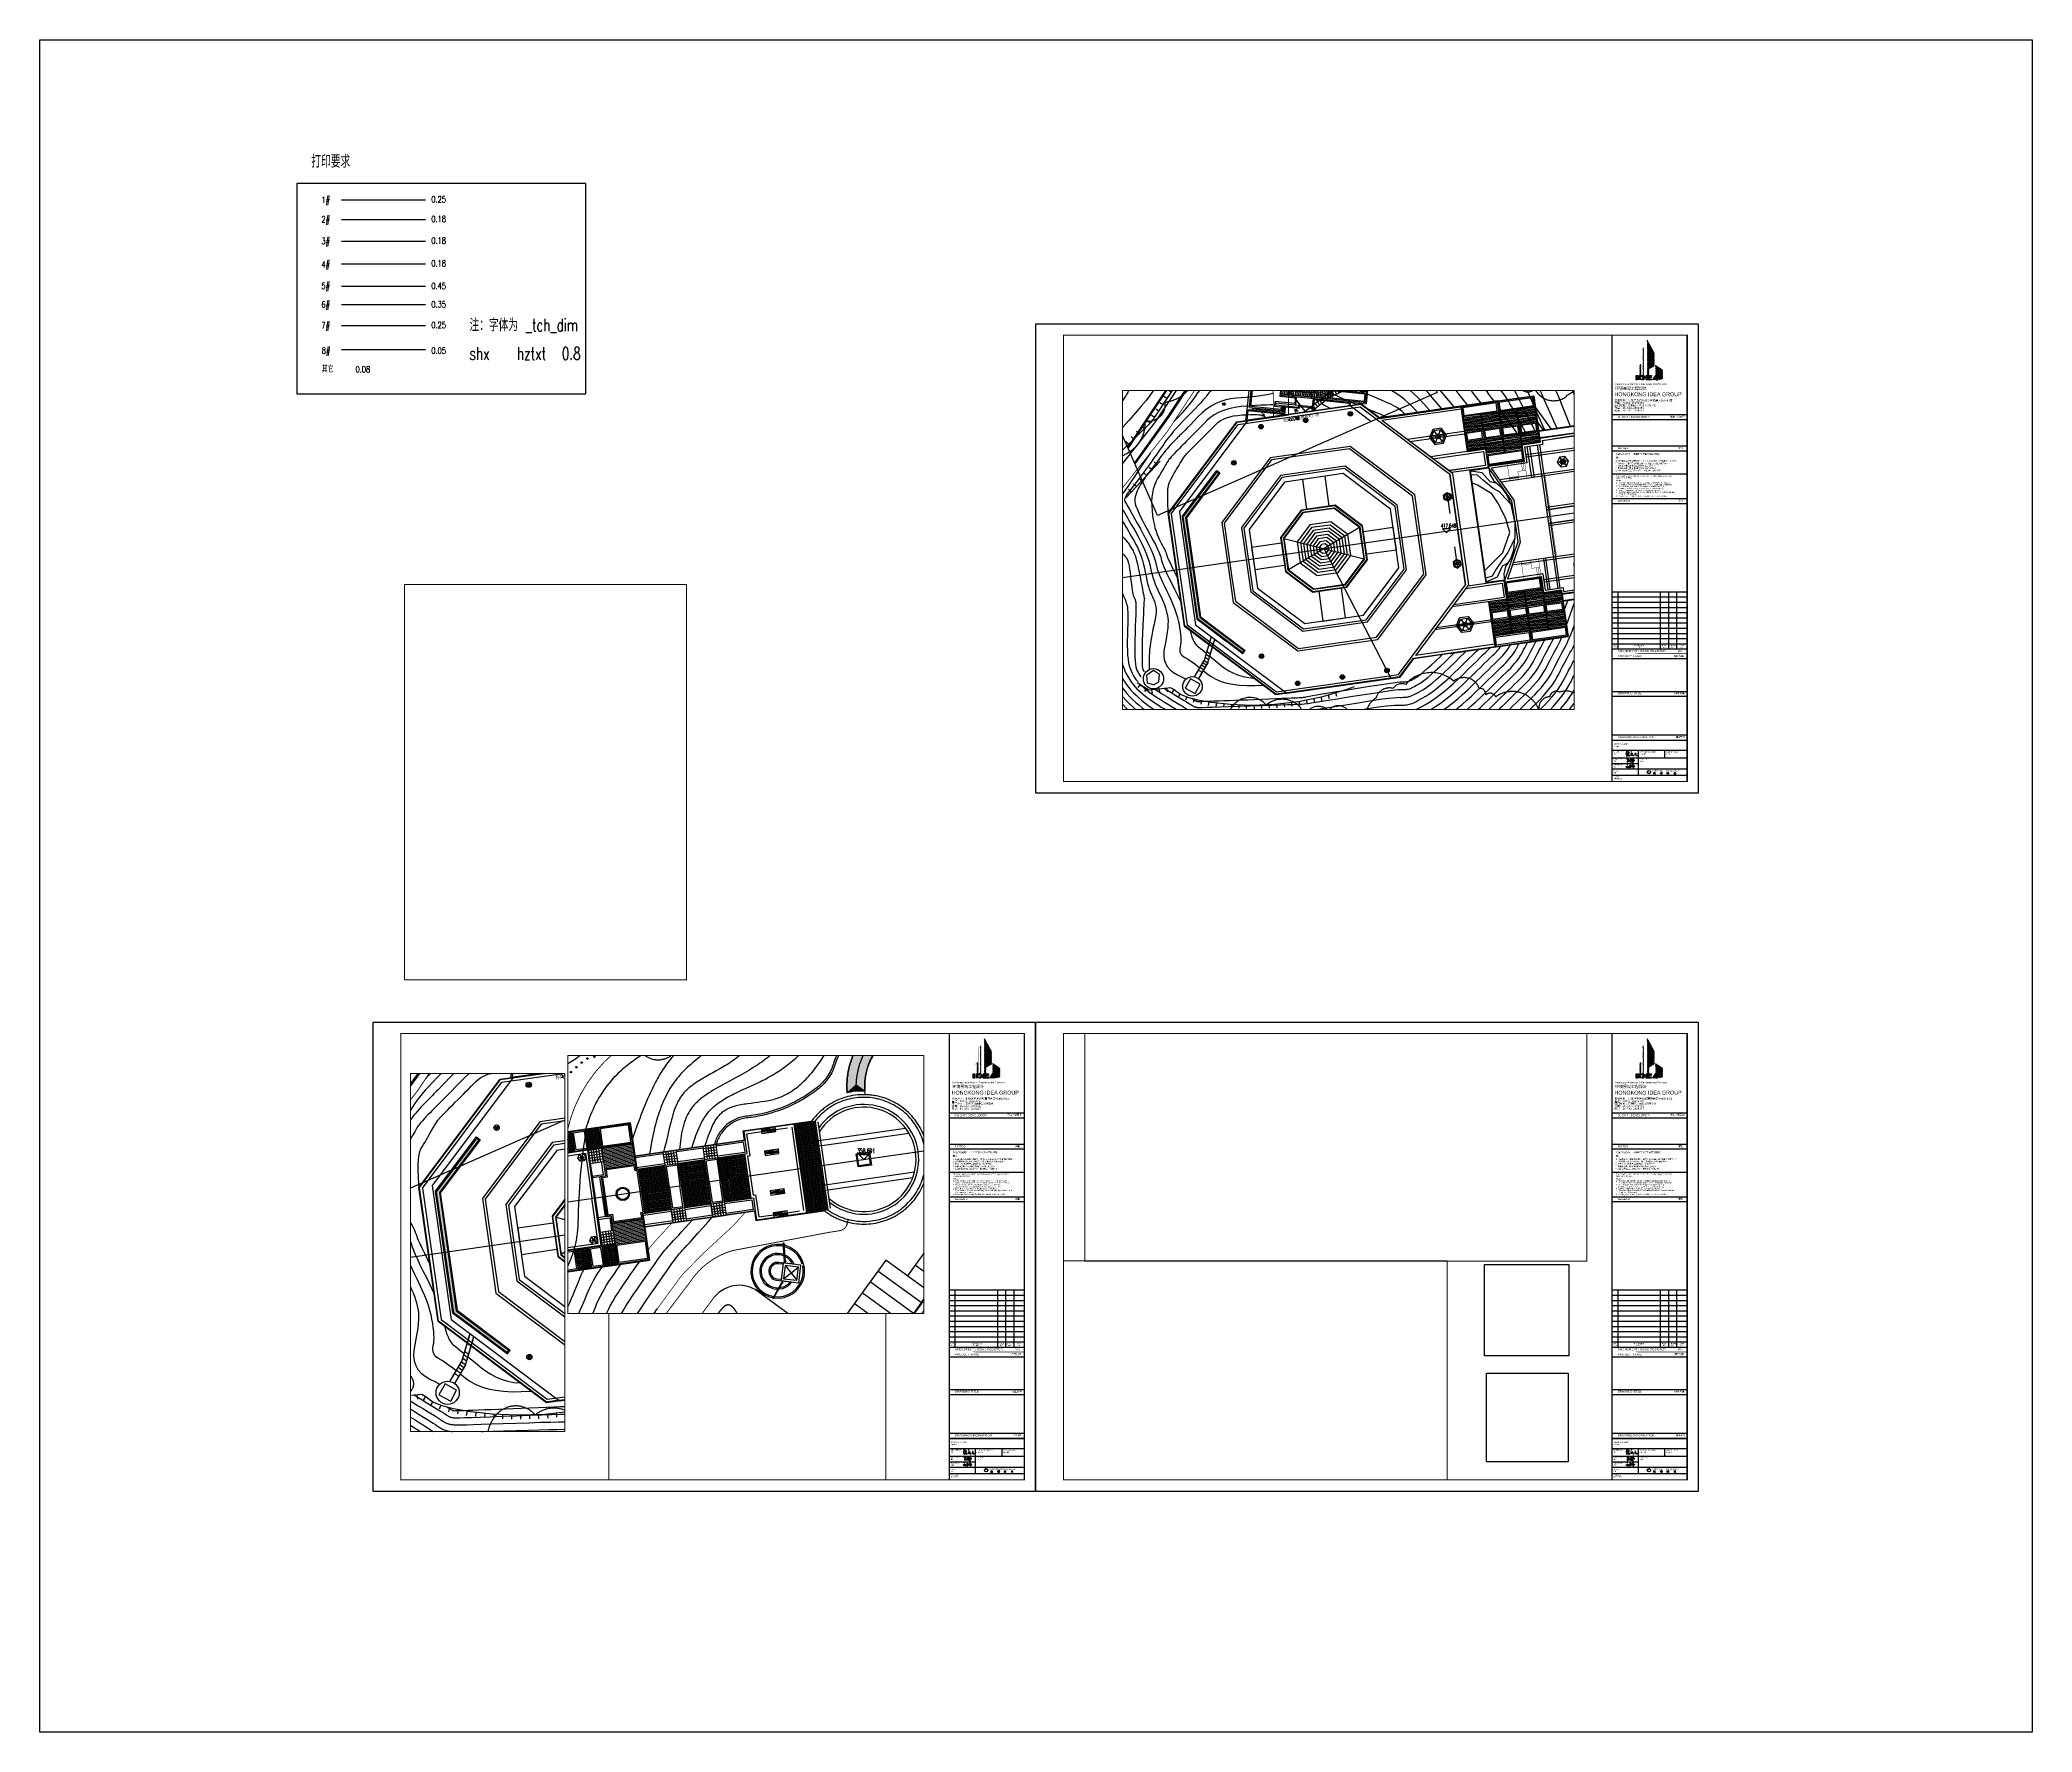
# Paper-space layout 'Layout1' of a CAD drawing. Extents: x -9 to 1776, y -136 to 1380.
# The model-space entities are those that its viewports show. They can reach past a viewport. Long polylines and large blocks are cut down to what shows.
import ezdxf
from ezdxf.enums import TextEntityAlignment as Align

# ---------------------------------------------------------------- set-up
doc = ezdxf.new("R2010")
doc.units = 0
for name, pattern in [('0', [1, 1]), ('DASH', [0.35, 0.25, -0.1]), ('DASHED', [19.05, 12.7, -6.35])]:
    doc.linetypes.add(name, pattern=pattern)
doc.layers.get('0').update_dxf_attribs({"linetype": 'CONTINUOUS'})
for name, color, linetype in [('-LA-TLBLK', 7, 'CONTINUOUS'), ('00000实测标高', 6, 'CONTINUOUS'), ('00小品', 2, 'CONTINUOUS'), ('00景观层', 10, 'CONTINUOUS'), ('01佛教小品', 2, 'CONTINUOUS'), ('01小品', 2, 'CONTINUOUS'), ('2', 7, 'CONTINUOUS'), ('3', 3, 'CONTINUOUS'), ('5', 5, 'CONTINUOUS'), ('DGX', 8, 'CONTINUOUS'), ('DIM_SYMB', 3, 'CONTINUOUS'), ('DLSS', 4, 'CONTINUOUS'), ('DMTZ', 3, 'CONTINUOUS'), ('PUB_TEXT', 7, 'CONTINUOUS'), ('PUB_TITLE', 4, 'CONTINUOUS'), ('YDTK', 7, 'CONTINUOUS'), ('地貌3', 4, '0'), ('垣栅', 8, '0'), ('居民地', 4, '0'), ('房屋2', 8, '0'), ('景观层', 1, 'CONTINUOUS'), ('瓦', 8, 'CONTINUOUS'), ('绿化', 3, 'CONTINUOUS'), ('道路', 1, 'CONTINUOUS')]:
    doc.layers.add(name, color=color, linetype=linetype)
doc.layers.add('PUB_WINDW', color=7, linetype='CONTINUOUS', plot=False)
doc.styles.add('_TCH_DIM', font='txt.shx', dxfattribs={"width": 0.8, "height": 3.5, "bigfont": 'hztxt.shx'})
doc.styles.add('car', font='arial.ttf', dxfattribs={"width": 0.75})
doc.styles.add('EL_arial', font='arial.ttf')
doc.styles.add('HEADING', font='arial.ttf')
doc.styles.add('SUBTEXT', font='arial.ttf')
doc.styles.add('TEXT', font='arial.ttf')
doc.styles.add('TitleBlock1', font='arial.ttf')
doc.linetypes.add('FENCELINE2', pattern='A,6.35,-2.54,[132,ltypeshp.shx,S=2.54,R=0,X=-2.54,Y=0],-2.54,25.4', length=36.83)
picture_1 = doc.add_image_def('image1.jpg', size_in_pixel=(1839, 1995))
picture_2 = doc.add_image_def('image2.jpg', size_in_pixel=(2362, 2562))

# ---------------------------------------------------------------- blocks, each defined once
blk = doc.blocks.new('df33')
at = {"layer": 'YDTK'}
h = blk.add_hatch(color=256, dxfattribs=at)
h.paths.add_polyline_path([(121432, 20837), (121255, 20837), (121255, 20293), (121432, 20293)])
h.paths.add_polyline_path([(122084, 20837), (121604, 20837), (121604, 20293), (122068, 20293, 0.9705129)])
h.paths.add_polyline_path([(121782, 20746), (121990, 20746, -0.9564323), (121990, 20384), (121782, 20384)], flags=16)
h.paths.add_polyline_path([(122674, 20737), (123150, 20737), (123150, 20837), (122491, 20837), (122491, 20293), (123174, 20293), (123174, 20365), (123118, 20376), (122674, 20376), (122674, 20531), (123128, 20531), (123128, 20614), (122674, 20614)])
h.paths.add_polyline_path([(123755, 20810), (123602, 20810), (123273, 20293), (123462, 20293), (123508, 20377), (123865, 20377), (123901, 20309), (124053, 20341)])
h.paths.add_polyline_path([(123559, 20469), (123686, 20681), (123814, 20469)], flags=16)
blk.add_hatch(color=256, dxfattribs=at).paths.add_polyline_path([(123174, 20365), (123174, 20376), (123118, 20376)])
at = {"layer": 'YDTK', "color": 8}
for p, q in [((122655, 25177), (122666, 25187)), ((122655, 25109), (122689, 25143)), ((122655, 25041), (122713, 25099)), ((122655, 24974), (122736, 25055)), ((122655, 24906), (122760, 25011)), ((122655, 24838), (122784, 24966)), ((122655, 24770), (122807, 24922)), ((122655, 24702), (122831, 24878)), ((122655, 24635), (122855, 24834)), ((122655, 24567), (122878, 24790)), ((122655, 24499), (122902, 24746)), ((122655, 24431), (122925, 24702)), ((122655, 24364), (122949, 24657)), ((122655, 24296), (122973, 24613)), ((121758, 22178), (121793, 22214)), ((121758, 22110), (121835, 22188)), ((121758, 22043), (121868, 22153)), ((122141, 24256), (122158, 24273)), ((122141, 24189), (122185, 24232)), ((122141, 24121), (122189, 24169)), ((122141, 24053), (122189, 24101)), ((122141, 23985), (122189, 24033)), ((122141, 23918), (122189, 23965)), ((122141, 23850), (122189, 23897)), ((122141, 23782), (122189, 23830)), ((122141, 23714), (122189, 23762)), ((122141, 23646), (122189, 23694)), ((122141, 23579), (122189, 23626)), ((122141, 23511), (122189, 23559)), ((122141, 23443), (122189, 23491)), ((122141, 23375), (122189, 23423)), ((122141, 23308), (122189, 23355)), ((122141, 23240), (122189, 23288)), ((122141, 23172), (122189, 23220)), ((122141, 23104), (122189, 23152)), ((122141, 23037), (122189, 23084)), ((122141, 22969), (122189, 23016)), ((122141, 22901), (122189, 22949)), ((122141, 22833), (122189, 22881)), ((122141, 22765), (122189, 22813)), ((122141, 22698), (122189, 22745)), ((122141, 22630), (122189, 22678)), ((122141, 22562), (122189, 22610)), ((122141, 22494), (122189, 22542)), ((122141, 22427), (122189, 22474)), ((122141, 22359), (122189, 22406)), ((122141, 22291), (122189, 22339)), ((122141, 22223), (122189, 22271)), ((122141, 22156), (122189, 22203)), ((122655, 24228), (122996, 24569)), ((122655, 24160), (123020, 24525)), ((122655, 24093), (123044, 24481)), ((122655, 24025), (123067, 24437)), ((122655, 23957), (123091, 24393)), ((122655, 23889), (123114, 24348)), ((122655, 23821), (123138, 24304)), ((122655, 23754), (123162, 24260)), ((122655, 23686), (123185, 24216)), ((122655, 23618), (123209, 24172)), ((122655, 23550), (123233, 24128)), ((122655, 23483), (123256, 24083)), ((122655, 23415), (123280, 24039)), ((122655, 23347), (123303, 23995)), ((122655, 23279), (123327, 23951)), ((122655, 23212), (123351, 23907)), ((122655, 23144), (123374, 23863)), ((122655, 23076), (123398, 23819)), ((122655, 23008), (123422, 23774)), ((122655, 22940), (123445, 23730)), ((122655, 22873), (123469, 23686)), ((122655, 22805), (123492, 23642)), ((122655, 22737), (123511, 23593)), ((122655, 22669), (123511, 23525)), ((122655, 22602), (123511, 23457)), ((122655, 22534), (123511, 23390)), ((122655, 22466), (123511, 23322)), ((122655, 22398), (123511, 23254)), ((122655, 22330), (123511, 23186)), ((122655, 22263), (123511, 23119)), ((122655, 22195), (123511, 23051)), ((122655, 22127), (123511, 22983)), ((122655, 22059), (123511, 22915)), ((122655, 21992), (123511, 22847)), ((122655, 21924), (123511, 22780)), ((122655, 21856), (123511, 22712)), ((122655, 21788), (123511, 22644)), ((122655, 21721), (123511, 22576)), ((122655, 21653), (123511, 22509)), ((122655, 21585), (123511, 22441)), ((122655, 21517), (123511, 22373)), ((122860, 21655), (123511, 22305)), ((123018, 21745), (123511, 22238)), ((123176, 21835), (123511, 22170)), ((121758, 21975), (121868, 22085)), ((121758, 21907), (121868, 22017)), ((121758, 21839), (121868, 21949)), ((121758, 21772), (121868, 21882)), ((121758, 21704), (121868, 21814)), ((121758, 21636), (121868, 21746)), ((121758, 21568), (121868, 21678)), ((121758, 21500), (121868, 21611)), ((121758, 21433), (121868, 21543)), ((121758, 21365), (121868, 21475)), ((121758, 21297), (121868, 21407)), ((121758, 21229), (121868, 21340)), ((121758, 21162), (121868, 21272)), ((121758, 21094), (121868, 21204)), ((121758, 21026), (121868, 21136)), ((121758, 20958), (121868, 21068)), ((121758, 20891), (121868, 21001)), ((121772, 20837), (121868, 20933)), ((121782, 20712), (121816, 20746)), ((121782, 20644), (121868, 20730)), ((121782, 20576), (121868, 20662)), ((121782, 20508), (121868, 20594)), ((121782, 20441), (121868, 20526)), ((121793, 20384), (121868, 20459)), ((121840, 20837), (121868, 20865)), ((121861, 20384), (121868, 20391)), ((122141, 22088), (122189, 22135)), ((122141, 22020), (122189, 22068)), ((122141, 21952), (122189, 22000)), ((122141, 21884), (122189, 21932)), ((122141, 21817), (122189, 21864)), ((122141, 21749), (122189, 21797)), ((122141, 21681), (122189, 21729)), ((122141, 21613), (122189, 21661)), ((122141, 21546), (122189, 21593)), ((122141, 21478), (122189, 21525)), ((122141, 21410), (122189, 21458)), ((122141, 21342), (122189, 21390)), ((122141, 21275), (122189, 21322)), ((122141, 21207), (122189, 21254)), ((122141, 21139), (122189, 21187)), ((122141, 21071), (122189, 21119)), ((122141, 21003), (122189, 21051)), ((122141, 20936), (122189, 20983)), ((122141, 20868), (122189, 20916)), ((122162, 20821), (122189, 20848)), ((122655, 21449), (122828, 21622)), ((122655, 21382), (122828, 21555)), ((122655, 21314), (122828, 21487)), ((122655, 21246), (122828, 21419)), ((122655, 21178), (122828, 21351)), ((122655, 21111), (122828, 21284)), ((122655, 21043), (122828, 21216)), ((122655, 20975), (122828, 21148)), ((122655, 20907), (122828, 21080)), ((122655, 20840), (122828, 21013)), ((122674, 20655), (122757, 20737)), ((122674, 20723), (122689, 20737)), ((122674, 20519), (122685, 20531)), ((122674, 20452), (122753, 20531)), ((122674, 20384), (122821, 20531)), ((122701, 20614), (122824, 20737)), ((122721, 20837), (122828, 20945)), ((122734, 20376), (122828, 20470)), ((122768, 20614), (122828, 20674)), ((122788, 20837), (122828, 20877)), ((122801, 20376), (122854, 20428)), ((122869, 20376), (122910, 20417)), ((122937, 20376), (122967, 20406)), ((123005, 20376), (123023, 20394)), ((123072, 20376), (123080, 20383)), ((123334, 21924), (123511, 22102)), ((123491, 22014), (123511, 22034)), ((123688, 22076), (123718, 22106)), ((123688, 22008), (123759, 22078)), ((123688, 21940), (123799, 22051)), ((123688, 21872), (123839, 22023)), ((123688, 21805), (123879, 21996)), ((123688, 21737), (123920, 21968)), ((123688, 21669), (123960, 21941)), ((123688, 21601), (124000, 21913)), ((123688, 21534), (124040, 21886)), ((123688, 21466), (124081, 21858)), ((123688, 21398), (124121, 21831)), ((123688, 21330), (124161, 21803)), ((123688, 21263), (124202, 21776)), ((123688, 21195), (124242, 21748)), ((123688, 21127), (124282, 21721)), ((123688, 21059), (124322, 21693)), ((123688, 20991), (124363, 21666)), ((123688, 20924), (124403, 21638)), ((123688, 20856), (124443, 21611)), ((123688, 20653), (123697, 20662)), ((123688, 20585), (123723, 20619)), ((123688, 20517), (123748, 20577)), ((123688, 20314), (123751, 20377)), ((123708, 20469), (123774, 20535)), ((123710, 20810), (124483, 21583)), ((123712, 20269), (123819, 20377)), ((123764, 20796), (124524, 21556)), ((123775, 20469), (123800, 20493)), ((123790, 20755), (124545, 21509)), ((123797, 20287), (123873, 20363)), ((123817, 20713), (124545, 21442)), ((123843, 20672), (124545, 21374)), ((123869, 20630), (124545, 21306)), ((123883, 20305), (123896, 20319)), ((123896, 20589), (124545, 21238)), ((123922, 20548), (124545, 21171)), ((123948, 20506), (124545, 21103)), ((123975, 20465), (124545, 21035)), ((124001, 20423), (124545, 20967)), ((124027, 20382), (124545, 20900)), ((124055, 20341), (124545, 20832)), ((124140, 20359), (124545, 20764)), ((124226, 20377), (124545, 20696)), ((124312, 20395), (124545, 20628)), ((124398, 20413), (124545, 20561)), ((124483, 20431), (124545, 20493))]:
    blk.add_line(p, q, dxfattribs=at)
at = {"layer": 'YDTK'}
for p, q in [((121255, 20837), (121432, 20837)), ((121255, 20293), (121255, 20837)), ((121432, 20293), (121255, 20293)), ((121432, 20837), (121432, 20293)), ((121604, 20837), (122084, 20837)), ((121604, 20837), (121604, 20293)), ((121782, 20746), (121990, 20746)), ((121782, 20746), (121782, 20384)), ((121782, 20384), (121990, 20384)), ((122491, 20293), (122491, 20837)), ((122491, 20837), (123150, 20837)), ((123174, 20293), (122491, 20293)), ((122674, 20737), (122674, 20614)), ((123150, 20737), (122674, 20737)), ((122674, 20614), (123128, 20614)), ((122674, 20531), (122674, 20376)), ((123128, 20531), (122674, 20531)), ((122674, 20376), (123174, 20376)), ((123128, 20614), (123128, 20531)), ((123150, 20837), (123150, 20737)), ((123174, 20376), (123174, 20293)), ((123602, 20810), (123273, 20293)), ((123462, 20293), (123508, 20377)), ((123508, 20377), (123865, 20377)), ((123686, 20681), (123559, 20469)), ((123559, 20469), (123814, 20469)), ((123755, 20810), (123602, 20810)), ((123814, 20469), (123686, 20681)), ((124053, 20341), (123755, 20810)), ((123865, 20377), (123901, 20309))]:
    blk.add_line(p, q, dxfattribs=at)
at = {"layer": 'YDTK', "const_width": 7.01}
for points in [[(122189, 25206), (122189, 20809)], [(122189, 25206), (122655, 25206)], [(122655, 25206), (122655, 20837)], [(122655, 25206), (123511, 23607)], [(121176, 21659), (121758, 22237)], [(121758, 20837), (121758, 22237)], [(121758, 22237), (121868, 22167)], [(121868, 24100), (122141, 24300)], [(121868, 24100), (121868, 20837)], [(122141, 24300), (122141, 20827)], [(122141, 24300), (122189, 24225)], [(123511, 23607), (123511, 22026)], [(121176, 20293), (121176, 21659)], [(121176, 20293), (123538, 20293)], [(121868, 20746), (121868, 20384)], [(122828, 21636), (123688, 22127)], [(122828, 21636), (122828, 20837)], [(122828, 20737), (122828, 20614)], [(122828, 20531), (122828, 20433)], [(123303, 20339), (122828, 20433)], [(123685, 20264), (123470, 20306)], [(124545, 20444), (123685, 20264)], [(123688, 22127), (123688, 20810)], [(123688, 22127), (124545, 21541)], [(123688, 20677), (123688, 20469)], [(123688, 20377), (123688, 20264)], [(124545, 21541), (124545, 20444)]]:
    blk.add_lwpolyline(points, dxfattribs=at)
at = {"layer": 'YDTK'}
for centre, radius, start, end in [((121982, 20565), 181, 272.55141, 87.44859), ((122068, 20565), 272, 269.98772, 93.417)]:
    blk.add_arc(centre, radius, start, end, dxfattribs=at)
blk = doc.blocks.new('hrththh')
at = {"layer": '瓦'}
h = blk.add_hatch(dxfattribs=at)
h.set_pattern_fill('ANSI33', color=256, scale=600, style=0)
h.set_pattern_definition([(135, (1657657.03, 2146014.12), (106.06602, 106.06602), []), (135, (1657550.97, 2146014.12), (106.06602, 106.06602), [75, -37.5])])
h.paths.add_polyline_path([(1526935, 2243631), (1526985, 2243681), (1527535, 2243681), (1527585, 2243631), (1527585, 2243081), (1527535, 2243031), (1526985, 2243031), (1526935, 2243081)])
at = {"layer": '2', "flags": 128}
blk.add_lwpolyline([(1526935, 2243081), (1526935, 2243631), (1526985, 2243681), (1527535, 2243681), (1527585, 2243631), (1527585, 2243081), (1527535, 2243031), (1526985, 2243031), (1526935, 2243081)], dxfattribs=at)
at = {"layer": '3'}
for p, q in [((1527090, 2244616), (1527430, 2244616)), ((1527090, 2243706), (1527090, 2244616)), ((1527430, 2243706), (1527430, 2244616)), ((1527090, 2243006), (1527090, 2242096)), ((1527430, 2243006), (1527430, 2242096)), ((1527090, 2242096), (1527430, 2242096))]:
    blk.add_line(p, q, dxfattribs=at)
at = {"layer": '5', "color": 11}
for p, q in [((1527060, 2243706), (1527060, 2244796)), ((1527060, 2244796), (1527460, 2244796)), ((1527460, 2243706), (1527460, 2244796)), ((1527090, 2244429), (1527430, 2244429)), ((1527090, 2244250), (1527430, 2244250)), ((1527090, 2244188), (1527430, 2244188)), ((1527090, 2243990), (1527430, 2243990)), ((1527060, 2243006), (1527060, 2241916)), ((1527460, 2243006), (1527460, 2241916)), ((1527090, 2242723), (1527430, 2242723)), ((1527090, 2242524), (1527430, 2242524)), ((1527090, 2242463), (1527430, 2242463)), ((1527090, 2242284), (1527430, 2242284)), ((1527060, 2241916), (1527460, 2241916))]:
    blk.add_line(p, q, dxfattribs=at)
for points in [[(1526760, 2244936), (1526760, 2241776), (1527760, 2241776), (1527760, 2244936)], [(1526785, 2244911), (1526785, 2241801), (1527735, 2241801), (1527735, 2244911)]]:
    blk.add_lwpolyline(points, close=True, dxfattribs=at)
at = {"layer": '5', "color": 11, "flags": 128}
blk.add_lwpolyline([(1526910, 2243081), (1526910, 2243641), (1526974, 2243706), (1527545, 2243706), (1527610, 2243641), (1527610, 2243071), (1527545, 2243006), (1526974, 2243006), (1526917, 2243063)], dxfattribs=at)
blk = doc.blocks.new('gehjj')
at = {"layer": '01佛教小品', "color": 11, "linetype": 'Continuous'}
for p, q in [((564191, 2771154), (564693, 2770514)), ((565372, 2770611), (565676, 2771366)), ((566602, 2770186), (565796, 2770071)), ((563632, 2769762), (564438, 2769877)), ((564558, 2768582), (564861, 2769337)), ((565541, 2769434), (566043, 2768794))]:
    blk.add_line(p, q, dxfattribs=at)
at = {"layer": '01佛教小品', "color": 11, "linetype": 'Continuous', "flags": 128}
blk.add_lwpolyline([(566602, 2770186), (565676, 2771366), (564191, 2771154), (563632, 2769762), (564558, 2768582), (566043, 2768794)], close=True, dxfattribs=at)
at = {"layer": '01佛教小品', "color": 11, "linetype": 'Continuous'}
for radius in [686, 636, 486, 386, 186]:
    blk.add_circle((565117, 2769974), radius, dxfattribs=at)
blk = doc.blocks.new('gehjkk')
at = {"layer": 'DIM_SYMB'}
for points in [[(133311, -82287), (132789, -81991), (132828, -81922)], [(136617, -84160), (136095, -83864), (136135, -83795)], [(125919, -84248), (125623, -84770), (125554, -84730)], [(139924, -86032), (139402, -85737), (139441, -85667)], [(143230, -87905), (142708, -87610), (142748, -87540)], [(151726, -89217), (151430, -89739), (151360, -89700)]]:
    blk.add_hatch(color=7, dxfattribs=at).paths.add_polyline_path(points)
at = {"layer": '00小品'}
for p, q in [((131129, -82487), (130979, -82752)), ((131129, -82487), (131129, -82487)), ((130979, -82752), (150808, -93982)), ((152686, -84984), (149751, -90167)), ((150697, -93569), (154341, -87135)), ((150808, -93982), (153801, -88698))]:
    blk.add_line(p, q, dxfattribs=at)
at = {"layer": '00小品', "elevation": 366768, "flags": 128}
blk.add_lwpolyline([(88079, -79428), (108908, -66049, 0.023537), (111231, -62581, 0.279373), (111210, -51042, -0.03371), (108862, -46523, -0.002067), (108073, -44696, -0.320454), (110098, -35498, -0.037005), (111044, -34764, -0.037005)], format="xyb", dxfattribs=at)
at = {"layer": '00小品', "flags": 128}
blk.add_lwpolyline([(122565, -73991), (117158, -73991, 0.02512), (115753, -72105, 0.268475), (110150, -70023), (101234, -75805), (88079, -83522)], format="xyb", dxfattribs=at)
for points in [[(121199, -82609), (124895, -76083)], [(122017, -82383), (125122, -76901)], [(122017, -82383), (122800, -82826)], [(131129, -82487), (150958, -93717)], [(122504, -83348), (122800, -82826)], [(129457, -87972), (130688, -85799)], [(138001, -86730), (138152, -86464)], [(134128, -87058), (137442, -88935)], [(137442, -90199), (137442, -88935), (138524, -87025)]]:
    blk.add_lwpolyline(points, dxfattribs=at)
at = {"layer": '00小品', "color": 2, "flags": 128}
blk.add_lwpolyline([(121199, -82609), (122504, -83348)], dxfattribs=at)
at = {"layer": '00小品', "flags": 128}
blk.add_lwpolyline([(128907, -84101), (134128, -87058), (133832, -87580), (128611, -84623)], close=True, dxfattribs=at)
at = {"layer": '00景观层', "color": 250}
for p, q in [((134616, -83026), (135051, -83273)), ((137923, -84899), (138358, -85145)), ((141229, -86771), (141664, -87018)), ((150194, -89384), (152370, -90616)), ((149973, -89776), (152148, -91008))]:
    blk.add_line(p, q, dxfattribs=at)
at = {"layer": '00景观层', "color": 7}
blk.add_line((149751, -90167), (151926, -91399), dxfattribs=at)
at = {"layer": '00景观层', "color": 4, "linetype": 'DASHED', "ltscale": 100, "flags": 128}
blk.add_lwpolyline([(169225, -98800), (88079, -98800), (88079, -15886), (169225, -15886)], close=True, dxfattribs=at)
at = {"layer": '00景观层', "color": 250, "elevation": 366768, "flags": 128}
blk.add_lwpolyline([(110795, -34570, 0.034018), (109897, -35276, 0.320454), (107797, -44814, 0.002067), (108587, -46644, 0.03371), (110954, -51198, -0.279373), (110974, -62426, -0.023225), (108700, -65826), (88079, -79071)], format="xyb", dxfattribs=at)
at = {"layer": '00景观层', "color": 250, "flags": 128}
blk.add_lwpolyline([(122565, -74291), (116997, -74291, 0.026849), (115522, -72296, 0.265589), (110260, -70309), (101392, -76060), (88079, -83870)], format="xyb", dxfattribs=at)
for points in [[(129757, -85617), (129412, -86226), (122426, -82270), (125235, -77310), (129568, -79764), (130850, -77502), (132937, -78685), (130570, -82866), (134199, -84921), (133413, -86309), (128794, -83692), (128202, -84737)], [(143959, -87228), (143024, -88878), (150584, -93160), (151518, -91511)]]:
    blk.add_lwpolyline(points, close=True, dxfattribs=at)
at = {"layer": '00景观层', "color": 20, "flags": 128}
for points in [[(149714, -90030), (151589, -86719), (136869, -78382, -0.771054), (136918, -78195), (143327, -78202)], [(149733, -90098), (151657, -86700), (136893, -78339, -0.771054), (136918, -78245), (143327, -78252)]]:
    blk.add_lwpolyline(points, format="xyb", dxfattribs=at)
at = {"layer": '00景观层', "color": 7, "flags": 128}
for points in [[(131129, -82487), (133346, -78572)], [(132361, -80312), (149751, -90167)], [(132696, -83374), (133927, -81200)], [(134436, -84359), (135667, -82186)], [(119703, -85251), (121199, -82609), (129751, -87453)], [(122800, -82826), (129525, -86635), (130166, -85504)], [(131650, -82788), (131653, -82783)], [(136002, -85246), (137233, -83074)], [(137742, -86232), (138973, -84059)], [(139309, -87119), (140539, -84946)], [(141049, -88105), (142280, -85931)], [(142615, -88992), (143845, -86820)], [(146603, -92753), (147097, -91881)]]:
    blk.add_lwpolyline(points, dxfattribs=at)
at = {"layer": '00景观层', "color": 20, "flags": 128}
for points in [[(132299, -80219), (149733, -90098)], [(132323, -80176), (149714, -90030)]]:
    blk.add_lwpolyline(points, dxfattribs=at)
at = {"layer": '00景观层', "color": 250, "flags": 128}
for points in [[(131521, -82709), (132752, -80534)], [(131912, -82930), (133144, -80756)], [(132304, -83152), (133535, -80978)], [(133131, -83620), (134362, -81446)], [(133566, -83867), (134797, -81693)], [(133435, -82069), (134740, -82808)], [(134001, -84113), (135232, -81939)], [(134827, -84581), (136058, -82408)], [(133188, -82504), (134494, -83243)], [(135219, -84803), (136450, -82630)], [(120000, -85334), (121312, -83018), (129342, -87566)], [(122652, -83087), (129638, -87044), (130427, -85651)], [(132942, -82939), (134247, -83678)], [(135611, -85025), (136841, -82852)], [(136437, -85493), (137668, -83319)], [(136988, -83506), (138293, -84245)], [(136872, -85739), (138103, -83565)], [(137307, -85986), (138538, -83812)], [(136741, -83941), (138046, -84680)], [(136495, -84376), (137800, -85115)], [(138134, -86454), (139365, -84281)], [(138526, -86676), (139756, -84503)], [(133526, -86717), (134611, -84803)], [(136248, -84811), (137554, -85551)], [(138917, -86897), (140148, -84724)], [(139744, -87365), (140975, -85192)], [(140179, -87612), (141410, -85438)], [(140294, -85379), (141599, -86118)], [(140614, -87858), (141845, -85684)], [(147576, -88934), (149551, -85449)], [(148011, -89180), (149985, -85695)], [(140048, -85814), (141353, -86553)], [(148446, -89426), (150420, -85942)], [(129755, -88055), (130801, -86208)], [(134241, -87467), (133945, -87989), (130801, -86208)], [(139801, -86249), (141107, -86988)], [(141440, -88326), (142671, -86153)], [(141832, -88548), (143063, -86375)], [(148882, -89673), (150855, -86188)], [(139555, -86684), (140860, -87423)], [(142224, -88770), (143454, -86597)], [(149317, -89919), (151290, -86435)], [(134241, -87467), (137142, -89110)], [(137742, -90282), (137742, -89014), (138637, -87434), (146688, -91994), (146305, -92670)], [(129160, -87889), (129342, -87566)], [(148069, -88064), (150244, -89296)], [(147823, -88499), (149998, -89731)], [(137142, -90115), (137142, -89110)]]:
    blk.add_lwpolyline(points, dxfattribs=at)
at = {"layer": '00景观层', "color": 7, "linetype": 'DASHED', "ltscale": 100, "flags": 128}
blk.add_lwpolyline([(150012, -98800), (146603, -92753), (117370, -84601), (92189, -98800)], dxfattribs=at)
at = {"layer": 'DIM_SYMB', "color": 7}
for points in [[(131745, -81400), (133311, -82287)], [(135051, -83273), (136617, -84160)], [(125327, -85292), (125919, -84248)], [(138358, -85145), (139924, -86032)], [(141664, -87018), (143230, -87905)], [(150839, -90783), (151726, -89217)]]:
    blk.add_lwpolyline(points, dxfattribs=at)
at = {"layer": 'PUB_TEXT', "style": '_TCH_DIM', "width": 0.564706}
for p in [(115665, -79230), (132550, -88524)]:
    blk.add_text('PA', height=743.7, dxfattribs=at).set_placement(p)
at = {"layer": 'PUB_TEXT', "color": 7, "style": '_TCH_DIM'}
for s, height, rotation, width, p in [('下', 700, 330.4754, 0.8, (131889, -81192)), ('5', 595, 330.4754, 0.564706, (132376, -81468)), ('级', 700, 330.4754, 0.8, (132668, -81634)), ('下', 700, 330.4754, 0.8, (135342, -83207)), ('5', 595, 330.4754, 0.564706, (135829, -83483)), ('级', 700, 330.4754, 0.8, (136121, -83649)), ('下', 700, 330.4754, 0.8, (138648, -85080)), ('级', 700, 60.4754, 0.8, (124874, -85726)), ('5', 595, 330.4754, 0.564706, (139136, -85356)), ('级', 700, 330.4754, 0.8, (139428, -85521)), ('下', 700, 60.4754, 0.8, (124433, -86506)), ('3', 595, 60.4754, 0.564706, (124709, -86019)), ('下', 700, 330.4754, 0.8, (141955, -86953)), ('5', 595, 330.4754, 0.564706, (142442, -87229)), ('级', 700, 330.4754, 0.8, (142734, -87394)), ('级', 700, 60.4754, 0.8, (151215, -89713)), ('5', 595, 60.4754, 0.564706, (151049, -90005)), ('下', 700, 60.4754, 0.8, (150773, -90493))]:
    blk.add_text(s, height=height, rotation=rotation, dxfattribs=dict(at, width=width)).set_placement(p)
at = {"layer": 'PUB_TEXT', "color": 250, "style": '_TCH_DIM'}
for s, height, width, p in [('标高', 875, 0.8, (128756, -89673)), ('417.700', 743.7, 0.564706, (130115, -90009)), ('八角塔大广场', 875, 0.8, (132426, -90580))]:
    blk.add_text(s, height=height, rotation=346.1044, dxfattribs=dict(at, width=width)).set_placement(p)

msp = doc.modelspace()

# ---------------------------------------------------------------- hatches: boundary and pattern name
h = msp.add_hatch()
h.set_pattern_fill('ANSI33', color=3, scale=20, style=0)
h.set_pattern_definition([(45, (202037.23, 2528473.1), (-89.80256, 89.80256), []), (45, (202127.03, 2528473.1), (-89.80256, 89.80256), [63.5, -31.75])])
h.paths.add_polyline_path([(438149, 2795264), (446989, 2807052), (446557, 2807376), (437583, 2795409), (441433, 2768467), (453400, 2759493), (453724, 2759925), (441936, 2768765)])
at = {"layer": '00景观层'}
h = msp.add_hatch(dxfattribs=at)
h.set_pattern_fill('弯瓦屋面', color=250, scale=100, angle=80, style=0)
h.set_pattern_definition([(80, (0, 0), (-162.231915, 231.691186), [40, -160]), (125, (-5.8, 82.26), (-196.9615506, 34.7296355), [56.568542, -226.27417]), (170, (-38.25, 128.6), (-231.691186, -162.231915), [200]), (215, (8.09, 161.04), (-34.7296355, -196.9615506), [56.568542, -226.27417]), (106.5650512, (6.95, 39.39), (34.7296354, 196.9615506), [44.72, -402.493595]), (53.4349488, (8.09, 161.04), (34.7296357, 196.9615505), [44.72, -402.493595])])
edge = h.paths.add_edge_path()
edge.add_line((707517, 2849732), (708151, 2852417))
edge.add_arc((715032, 2835591), 18179, 112.2426, 184.3667)
edge.add_line((696906, 2834207), (698961, 2835934))
edge.add_arc((714955, 2835568), 15998, 117.7055, 178.6906, ccw=False)
h = msp.add_hatch(dxfattribs=at)
h.set_pattern_fill('弯瓦屋面', color=250, scale=100, angle=80, style=0)
h.set_pattern_definition([(80, (9e-05, -2e-05), (-162.231915, 231.691186), [40, -160]), (125, (-5.8, 82.26), (-196.9615506, 34.7296355), [56.568542, -226.27417]), (170, (-38.25, 128.6), (-231.691186, -162.231915), [200]), (215, (8.09, 161.04), (-34.7296355, -196.9615506), [56.568542, -226.27417]), (106.5650512, (6.95, 39.39), (34.7296354, 196.9615506), [44.72, -402.493595]), (53.4349488, (8.09, 161.04), (34.7296357, 196.9615505), [44.72, -402.493595])])
edge = h.paths.add_edge_path()
edge.add_line((707517, 2849732), (708151, 2852417))
edge.add_arc((715032, 2835591), 18179, 112.2426, 184.3667)
edge.add_line((696906, 2834207), (698961, 2835934))
edge.add_arc((714955, 2835568), 15998, 117.7055, 178.6906, ccw=False)
h = msp.add_hatch(dxfattribs=at)
h.set_pattern_fill('弯瓦屋面', color=250, scale=100, angle=55, style=0)
h.set_pattern_definition([(55, (0, 0), (-49.115122, 278.545696), [40, -160]), (100, (29.5, 77), (-163.830409, 114.715287), [56.568542, -226.27417]), (145, (19.68, 132.71), (-278.545696, -49.115122), [200]), (190, (75.39, 142.54), (-114.715287, -163.830409), [56.568542, -226.27417]), (81.5650512, (22.94, 32.77), (114.715287, 163.830409), [44.72, -402.493595]), (28.4349488, (75.39, 142.54), (114.7152874, 163.8304087), [44.72, -402.493595])])
h.paths.add_polyline_path([(698961, 2835934), (700826, 2834555, -0.000346), (700848, 2834555, -0.15968), (703054, 2843178, -0.15572), (709665, 2848714), (707517, 2849732, 0.272561)])
h = msp.add_hatch(dxfattribs=at)
h.set_pattern_fill('弯瓦屋面', color=250, scale=100, angle=55, style=0)
h.set_pattern_definition([(55, (9e-05, -2e-05), (-49.115122, 278.545696), [40, -160]), (100, (29.5, 77), (-163.830409, 114.715287), [56.568542, -226.27417]), (145, (19.68, 132.71), (-278.545696, -49.115122), [200]), (190, (75.39, 142.54), (-114.715287, -163.830409), [56.568542, -226.27417]), (81.5650512, (22.94, 32.77), (114.715287, 163.830409), [44.72, -402.493595]), (28.4349488, (75.39, 142.54), (114.7152874, 163.8304087), [44.72, -402.493595])])
h.paths.add_polyline_path([(698961, 2835934), (700826, 2834555, -0.000346), (700848, 2834555, -0.15968), (703054, 2843178, -0.15572), (709665, 2848714), (707517, 2849732, 0.272561)])
h = msp.add_hatch(dxfattribs=at)
h.set_pattern_fill('弯瓦屋面', color=250, scale=100, style=0)
h.set_pattern_definition([(0, (0, 0), (200, 200), [40, -160]), (45, (80, 20), (2e-14, 200), [56.568542, -226.27417]), (90, (120, 60), (-200, 200), [200]), (135, (160, 20), (-200, 2e-14), [56.568542, -226.27417]), (26.5650512, (40, 0), (200, 2e-07), [44.72, -402.493595]), (333.4349488, (160, 20), (200, -2e-07), [44.72, -402.493595])])
edge = h.paths.add_edge_path()
edge.add_line((698961, 2835934), (700849, 2834539))
edge.add_arc((699699, 2824644), 9962, 83.3739, 106.2857)
edge.add_line((696906, 2834206), (698961, 2835934))
h = msp.add_hatch(dxfattribs=at)
h.set_pattern_fill('弯瓦屋面', color=250, scale=100, style=0)
h.set_pattern_definition([(2e-09, (9e-05, -2e-05), (200, 200), [40, -160]), (45, (80, 20), (-6e-09, 200), [56.568542, -226.27417]), (90, (120, 60), (-200, 200), [200]), (135, (160, 20), (-200, -6e-09), [56.568542, -226.27417]), (26.5650512, (40, -2e-05), (200, 2e-07), [44.72, -402.493595]), (333.4349488, (160, 20), (200, -2e-07), [44.72, -402.493595])])
edge = h.paths.add_edge_path()
edge.add_line((698961, 2835934), (700849, 2834539))
edge.add_arc((699699, 2824644), 9962, 83.3739, 106.2857)
edge.add_line((696906, 2834206), (698961, 2835934))

# ---------------------------------------------------------------- linework, layer by layer
at = {"color": 8, "linetype": 'Continuous', "elevation": 355302, "flags": 128}
for points in [[(726273, 2814997), (710419, 2793142)], [(705562, 2796665), (693231, 2779667)]]:
    msp.add_lwpolyline(points, dxfattribs=at)
at = {"color": 1, "linetype": 'Continuous', "flags": 128}
msp.add_lwpolyline([(731130, 2811474), (702944, 2772620)], dxfattribs=at)
at = {"color": 8, "linetype": 'Continuous', "flags": 128}
for points in [[(731251, 2811386), (702978, 2772411)], [(718798, 2794476), (713942, 2797999)], [(715275, 2789619), (705562, 2796665)], [(717037, 2792047), (712180, 2795570)], [(713514, 2787191), (703800, 2794237)], [(711752, 2784762), (702039, 2791808)], [(703278, 2770525), (676342, 2790066)], [(703278, 2770525), (676342, 2790066)], [(709991, 2782334), (700277, 2789380)], [(708229, 2779905), (698516, 2786952)], [(706467, 2777477), (696754, 2784523)]]:
    msp.add_lwpolyline(points, dxfattribs=at)
at = {"color": 8, "linetype": 'Continuous'}
msp.add_arc((672718, 2783884, 354604), 7166, 48.4631, 141.2949, dxfattribs=at)
at = {"layer": '00000实测标高', "color": 6}
for p, q in [((700640, 2819257), (699590, 2820307)), ((701690, 2820307), (699590, 2820307)), ((700640, 2819257), (701690, 2820307)), ((507553, 2791184), (506503, 2792234)), ((508603, 2792234), (506503, 2792234)), ((507553, 2791184), (508603, 2792234))]:
    msp.add_line(p, q, dxfattribs=at)
at = {"layer": '00000实测标高', "color": 7, "linetype": 'DASH', "ltscale": 10000, "flags": 128}
msp.add_lwpolyline([(414984, 2778433), (737519, 2824527)], dxfattribs=at)
at = {"layer": '00景观层', "linetype": 'Continuous'}
for p, q in [((532463, 2815274), (530701, 2827599)), ((532314, 2815253), (530574, 2827429)), ((521099, 2826226), (489741, 2821745)), ((641877, 2821892), (641240, 2826347)), ((641877, 2821892), (641240, 2826347)), ((638907, 2821467), (638270, 2825922)), ((638907, 2821467), (638270, 2825922)), ((635937, 2821043), (635300, 2825498)), ((513215, 2812827), (511496, 2824854)), ((513215, 2812827), (511496, 2824854)), ((649368, 2820011), (674067, 2823541)), ((638907, 2821467), (640452, 2810655)), ((649793, 2817041), (674492, 2820571)), ((668962, 2814731), (668255, 2819681)), ((649415, 2818620), (649644, 2817020)), ((668665, 2814688), (669373, 2809738)), ((659756, 2813415), (660463, 2808465)), ((641997, 2799843), (640452, 2810655)), ((651207, 2807141), (675906, 2810671)), ((651632, 2804171), (676331, 2807701)), ((652533, 2796803), (651059, 2807120)), ((651288, 2805519), (651059, 2807120)), ((651059, 2807120), (652533, 2796803)), ((644967, 2800267), (645604, 2795812)), ((644967, 2800267), (645604, 2795812)), ((641997, 2799843), (642634, 2795388)), ((641997, 2799843), (642634, 2795388)), ((639027, 2799418), (639664, 2794964)), ((636058, 2798994), (636694, 2794539)), ((537931, 2775952), (539671, 2763776)), ((538079, 2775973), (539840, 2763649)), ((518917, 2772931), (520636, 2760904)), ((518917, 2772931), (520636, 2760904)), ((530238, 2762276), (498880, 2757795))]:
    msp.add_line(p, q, dxfattribs=at)
at = {"layer": '00景观层', "color": 7}
for p, q in [((684970, 2827119), (689821, 2827812)), ((684970, 2827119), (689821, 2827812)), ((683980, 2826978), (673784, 2825521)), ((673784, 2825521), (674067, 2823541)), ((642785, 2815534), (639815, 2815110)), ((532314, 2815253), (532463, 2815274)), ((513215, 2812827), (513067, 2812805)), ((513215, 2812827), (513067, 2812805)), ((687800, 2807320), (692651, 2808013)), ((692672, 2807865), (692651, 2808013)), ((676331, 2807701), (676614, 2805721)), ((676614, 2805721), (686810, 2807178)), ((644058, 2806625), (641089, 2806200)), ((537931, 2775952), (538079, 2775973)), ((518917, 2772931), (518768, 2772910)), ((518917, 2772931), (518768, 2772910))]:
    msp.add_line(p, q, dxfattribs=at)
at = {"layer": '00景观层', "color": 250, "linetype": 'Continuous'}
for p, q in [((639798, 2821595), (639161, 2826050)), ((640095, 2821637), (639458, 2826092)), ((640392, 2821680), (639755, 2826134)), ((640689, 2821722), (640052, 2826177)), ((640986, 2821765), (640349, 2826219)), ((641283, 2821807), (640646, 2826262)), ((641580, 2821849), (640943, 2826304)), ((639204, 2821510), (638567, 2825965)), ((639501, 2821552), (638864, 2826007)), ((634749, 2820873), (634112, 2825328)), ((635046, 2820916), (634409, 2825370)), ((635343, 2820958), (634706, 2825413)), ((635640, 2821001), (635003, 2825455)), ((634155, 2820788), (633518, 2825243)), ((634452, 2820831), (633815, 2825286)), ((636900, 2820423), (637285, 2819933)), ((637581, 2819975), (637814, 2820554)), ((655711, 2820513), (649425, 2819615)), ((533000, 2815755), (563539, 2820119)), ((636557, 2819567), (637174, 2819655)), ((637766, 2819740), (638383, 2819828)), ((637126, 2818841), (637359, 2819420)), ((637655, 2819462), (638040, 2818972)), ((649736, 2817437), (656022, 2818335)), ((527407, 2816370), (532059, 2817035)), ((541860, 2817021), (535623, 2816130)), ((522605, 2815684), (527258, 2816349)), ((517804, 2814998), (522457, 2815663)), ((513003, 2814311), (517656, 2814976)), ((537771, 2776535), (532325, 2814648)), ((529594, 2814258), (530808, 2805946)), ((537177, 2776450), (531731, 2814563)), ((530214, 2805861), (529000, 2814173)), ((675821, 2811265), (676415, 2811350)), ((651264, 2806745), (657550, 2807644)), ((657861, 2805466), (651575, 2804567)), ((639552, 2801865), (639938, 2801375)), ((640234, 2801417), (640466, 2801996)), ((639209, 2801009), (639826, 2801097)), ((640418, 2801182), (641036, 2801270)), ((639779, 2800283), (640011, 2800862)), ((640307, 2800904), (640692, 2800414)), ((643185, 2800012), (643822, 2795558)), ((643482, 2800055), (644119, 2795600)), ((643779, 2800097), (644416, 2795643)), ((644076, 2800140), (644713, 2795685)), ((644373, 2800182), (645010, 2795728)), ((644670, 2800225), (645307, 2795770)), ((525765, 2793924), (524940, 2799697)), ((526322, 2794269), (525514, 2799925)), ((642294, 2799885), (642931, 2795430)), ((642591, 2799928), (643228, 2795473)), ((642888, 2799970), (643525, 2795515)), ((638136, 2799291), (638773, 2794836)), ((638433, 2799333), (639070, 2794879)), ((638730, 2799376), (639367, 2794921)), ((636355, 2799036), (636991, 2794582)), ((636652, 2799079), (637288, 2794624)), ((636948, 2799121), (637585, 2794666)), ((637245, 2799164), (637882, 2794709)), ((637542, 2799206), (638179, 2794751)), ((637839, 2799249), (638476, 2794794)), ((525707, 2794333), (526495, 2788820)), ((526301, 2794418), (527109, 2788761)), ((533316, 2784384), (534504, 2776068)), ((535098, 2776153), (533910, 2784469)), ((538730, 2775662), (569269, 2780026)), ((538730, 2775662), (547589, 2776928)), ((547589, 2776928), (541353, 2776037)), ((533533, 2773505), (538185, 2774170)), ((528731, 2772819), (533384, 2773484)), ((523930, 2772133), (528583, 2772798)), ((519129, 2771447), (523782, 2772111))]:
    msp.add_line(p, q, dxfattribs=at)
at = {"layer": '00景观层', "color": 31, "linetype": 'FENCELINE2', "ltscale": 150}
for p, q in [((489721, 2821666), (511433, 2824769)), ((489721, 2821666), (511433, 2824769)), ((511433, 2824769), (513141, 2812816)), ((520551, 2760968), (518842, 2772921)), ((498734, 2757850), (520551, 2760968)), ((495163, 2752963), (498839, 2757865))]:
    msp.add_line(p, q, dxfattribs=at)
at = {"layer": '00景观层', "color": 31, "linetype": 'FENCELINE2'}
for p, q in [((511433, 2824769), (513141, 2812816)), ((520551, 2760968), (518842, 2772921)), ((498734, 2757850), (520551, 2760968)), ((495163, 2752963), (498839, 2757865)), ((465182, 2748678), (495163, 2752963))]:
    msp.add_line(p, q, dxfattribs=at)
at = {"layer": '00景观层', "color": 8}
for p, q in [((511454, 2824090), (490380, 2821079)), ((511454, 2824090), (490380, 2821079)), ((508878, 2807206), (490380, 2821079)), ((509148, 2807004), (490380, 2821079)), ((512748, 2818214), (497168, 2815988)), ((512748, 2818214), (497168, 2815988)), ((497847, 2815479), (512833, 2817621)), ((497847, 2815479), (512833, 2817621)), ((517868, 2813491), (503278, 2811406)), ((503956, 2810897), (517359, 2812813)), ((517889, 2809100), (508199, 2807716)), ((512625, 2777373), (508420, 2806800)), ((512625, 2777373), (508420, 2806800)), ((513179, 2777112), (522275, 2778412)), ((512670, 2776433), (522360, 2777818)), ((522360, 2777818), (522891, 2774105)), ((494790, 2753591), (512625, 2777373)), ((513381, 2777382), (499307, 2758614)), ((513179, 2777112), (499307, 2758614)), ((509488, 2772190), (522891, 2774105)), ((523569, 2773596), (508979, 2771511)), ((504907, 2766081), (519893, 2768222)), ((504907, 2766081), (519893, 2768222)), ((519978, 2767628), (504398, 2765402)), ((519978, 2767628), (504398, 2765402)), ((438611, 2766796), (462393, 2748961)), ((520381, 2761625), (499307, 2758614)), ((520381, 2761625), (499307, 2758614)), ((462393, 2748961), (494790, 2753591))]:
    msp.add_line(p, q, dxfattribs=at)
at = {"layer": '00景观层', "color": 11}
for p, q in [((667364, 2819552), (666940, 2822522)), ((665158, 2822267), (665582, 2819298)), ((666176, 2819382), (665752, 2822352)), ((666770, 2819467), (666346, 2822437)), ((667618, 2822013), (664649, 2821588)), ((639522, 2821404), (639946, 2818434)), ((640540, 2818519), (640116, 2821489)), ((641134, 2818604), (640710, 2821574)), ((641728, 2818688), (641304, 2821658)), ((664734, 2820994), (667703, 2821418)), ((641983, 2821149), (639013, 2820725)), ((657267, 2818109), (656842, 2821079)), ((657860, 2818194), (657436, 2821164)), ((658454, 2818279), (658030, 2821249)), ((658709, 2820740), (655739, 2820316)), ((656248, 2820995), (656672, 2818025)), ((664818, 2820400), (667788, 2820824)), ((639098, 2820131), (642068, 2820555)), ((655824, 2819721), (658794, 2820146)), ((664903, 2819806), (667873, 2820231)), ((639183, 2819537), (642153, 2819961)), ((639268, 2818943), (642237, 2819367)), ((655909, 2819127), (658879, 2819552)), ((655994, 2818534), (658964, 2818958)), ((668778, 2809655), (669203, 2806684)), ((667421, 2806430), (666997, 2809399)), ((667591, 2809485), (668015, 2806515)), ((668184, 2809570), (668609, 2806600)), ((666487, 2808721), (669457, 2809145)), ((666572, 2808127), (669542, 2808551)), ((658681, 2808211), (659106, 2805241)), ((659275, 2808296), (659700, 2805326)), ((659869, 2808381), (660294, 2805411)), ((657578, 2807447), (660548, 2807871)), ((658512, 2805156), (658087, 2808125)), ((666657, 2807533), (669627, 2807958)), ((657663, 2806853), (660633, 2807278)), ((669712, 2807363), (666742, 2806939)), ((657748, 2806259), (660718, 2806684)), ((660803, 2806089), (657833, 2805665)), ((643333, 2803216), (643758, 2800246)), ((643927, 2803301), (644352, 2800331)), ((642570, 2800076), (642146, 2803045)), ((642739, 2803131), (643164, 2800161)), ((641636, 2802367), (644606, 2802792)), ((641721, 2801773), (644691, 2802198)), ((641806, 2801179), (644776, 2801604)), ((644861, 2801010), (641891, 2800585))]:
    msp.add_line(p, q, dxfattribs=at)
at = {"layer": '00景观层', "color": 250, "linetype": 'DASH', "ltscale": 100}
for p, q in [((669373, 2809738), (669797, 2806769)), ((666403, 2809314), (666771, 2806740)), ((660463, 2808465), (660888, 2805495)), ((657493, 2808040), (657861, 2805467)), ((666771, 2806740), (666827, 2806344)), ((657861, 2805467), (657918, 2805071))]:
    msp.add_line(p, q, dxfattribs=at)
at = {"layer": '00景观层', "color": 11, "linetype": 'Continuous'}
for p in [(464992, 2748727), (465202, 2748757)]:
    msp.add_line(p, (495121, 2753032), dxfattribs=at)
at = {"layer": '00景观层', "color": 250, "linetype": 'Continuous', "flags": 128}
msp.add_lwpolyline([(710252, 2855791, 0.261205), (693458, 2839586, -0.142364), (689230, 2834669, -0.12879), (674940, 2829005, 0.328351), (667152, 2822552)], format="xyb", dxfattribs=at)
at = {"layer": '00景观层', "color": 7, "flags": 128}
for points in [[(710731, 2855499, 0.265939), (693834, 2839445, -0.142708), (689458, 2834340, -0.128806), (674976, 2828607, 0.323222), (667581, 2822614, 0.323222)], [(707517, 2849732), (708151, 2852417, 0.325519), (696906, 2834207), (698961, 2835934, -0.272561), (707517, 2849732, 1.951206)], [(707517, 2849732), (708151, 2852417, 0.325519), (696906, 2834207), (698961, 2835934, -0.272561), (707517, 2849732, 1.951206)], [(698961, 2835934), (700849, 2834539, 0.100306), (696906, 2834206), (698961, 2835934)], [(698961, 2835934), (700849, 2834539, 0.100306), (696906, 2834206), (698961, 2835934)]]:
    msp.add_lwpolyline(points, format="xyb", dxfattribs=at)
at = {"layer": '00景观层', "linetype": 'Continuous', "flags": 128}
for points in [[(700892, 2834537, -0.335917), (710185, 2848915, -0.335917)], [(700973, 2833753, -0.351461), (710185, 2848915, -0.335917)]]:
    msp.add_lwpolyline(points, format="xyb", dxfattribs=at)
at = {"layer": '00景观层', "color": 31, "linetype": 'FENCELINE2', "ltscale": 150, "flags": 128}
for points in [[(614711, 2835174), (625451, 2824166), (648233, 2827422), (649718, 2817030)], [(521109, 2826152), (530638, 2827514), (532388, 2815264)], [(673990, 2823530), (673696, 2825584), (688816, 2827750)], [(511507, 2824780), (521035, 2826141), (522956, 2812703)], [(518664, 2808984), (528192, 2810345), (526229, 2824081)], [(566669, 2816071), (565682, 2822976), (532049, 2818170)], [(516627, 2822708), (518653, 2808528), (513852, 2807842)], [(638917, 2821393), (641887, 2821818)], [(640378, 2810644), (638843, 2821383), (627038, 2819696)], [(640378, 2810644), (641912, 2799906), (630107, 2798219)], [(518132, 2777895), (513852, 2807842)], [(676256, 2807691), (676550, 2805637), (691671, 2807797)], [(619483, 2799577), (620544, 2792155), (652618, 2796739), (651133, 2807131)], [(641987, 2799917), (644956, 2800341)], [(571139, 2784789), (572126, 2777884), (538493, 2773077)], [(523071, 2778147), (532599, 2779508), (534562, 2765773)], [(518132, 2777895), (522933, 2778581), (524959, 2764401)], [(520625, 2760978), (530153, 2762340), (528233, 2775778)], [(530227, 2762351), (539756, 2763712), (538005, 2775962)]]:
    msp.add_lwpolyline(points, dxfattribs=at)
at = {"layer": '00景观层', "color": 8, "linetype": '0'}
for points, elevation in [([(488949, 2834324), (475821, 2828075)], 33352), ([(476223, 2827070), (489266, 2833247)], 36406), ([(481029, 2829346), (480658, 2830377)], 35261), ([(479967, 2830048), (480342, 2829021)], 35449), ([(479656, 2828696), (479276, 2829719)], 35588), ([(478585, 2829390), (478969, 2828371)], 35771), ([(478283, 2828046), (477894, 2829061)], 35916), ([(477203, 2828732), (477596, 2827720)], 36094), ([(476910, 2827395), (476512, 2828404)], 36243), ([(469612, 2823245), (475821, 2828075)], 9810373), ([(475821, 2828075), (476223, 2827070)], 36417), ([(475637, 2826604), (475168, 2827567)], 9809472), ([(471806, 2823559), (476223, 2827070)], 9810373), ([(474516, 2827060), (475051, 2826138)], 9809472), ([(474465, 2825672), (473863, 2826552)], 9809472), ([(473211, 2826044), (473878, 2825206)], 9809472), ([(473292, 2824740), (472558, 2825537)], 9809472), ([(471906, 2825029), (472706, 2824274)], 9809472), ([(472120, 2823808), (471253, 2824522)], 9809472)]:
    msp.add_lwpolyline(points, dxfattribs=dict(at, elevation=elevation))
for points in [[(469612, 2823245), (475821, 2828075)], [(471806, 2823559), (476223, 2827070)], [(473292, 2824740), (472558, 2825537)], [(471906, 2825029), (472706, 2824274)], [(472120, 2823808), (471253, 2824522)]]:
    msp.add_lwpolyline(points, dxfattribs=at)
at = {"layer": '00景观层', "color": 7, "flags": 128}
for points in [[(689821, 2827812), (689795, 2827965)], [(521099, 2826226), (530701, 2827599), (532463, 2815274)], [(673916, 2823519), (673611, 2825647), (688805, 2827824)], [(692651, 2808013), (689821, 2827812)], [(521502, 2823405), (530956, 2824756), (530574, 2827429), (521120, 2826078), (521502, 2823405)], [(688196, 2807376), (685366, 2827176)], [(511496, 2824854), (521099, 2826226), (523030, 2812714)], [(511518, 2824705), (520972, 2826057), (522881, 2812693)], [(489701, 2821588), (511369, 2824684), (513067, 2812805)], [(499344, 2823117), (511496, 2824854), (513215, 2812827)], [(530956, 2824756), (521502, 2823405)], [(518674, 2808909), (528277, 2810282), (526303, 2824091)], [(521354, 2823384), (511900, 2822033)], [(674492, 2820571), (674067, 2823541), (674067, 2823541)], [(566743, 2816082), (565745, 2823061), (532038, 2818244)], [(566594, 2816061), (565618, 2822891), (532059, 2818096)], [(664988, 2819213), (667958, 2819637), (667533, 2822607), (664564, 2822183), (664988, 2819213)], [(639352, 2818349), (642322, 2818773), (641898, 2821743), (638928, 2821319), (639352, 2818349)], [(638928, 2821319), (641898, 2821743)], [(656079, 2817940), (659048, 2818364), (658624, 2821334), (655654, 2820910), (656079, 2817940)], [(564763, 2815799), (564049, 2820798), (532321, 2816264)], [(566594, 2816061), (564763, 2815799), (564049, 2820798), (532321, 2816264)], [(531550, 2820598), (526897, 2819934)], [(527237, 2817558), (531890, 2818223), (531550, 2820598), (526897, 2819934), (527237, 2817558)], [(673898, 2820486), (675312, 2810586)], [(526749, 2819912), (522096, 2819247)], [(667958, 2819638), (669373, 2809738)], [(521948, 2819226), (517295, 2818561)], [(665695, 2814264), (664988, 2819214)], [(512494, 2817875), (517146, 2818540)], [(531890, 2818223), (527237, 2817558)], [(643069, 2806483), (644058, 2806625), (644058, 2806625), (644288, 2805019), (651218, 2806009), (651059, 2807120), (651554, 2807191), (650139, 2817091), (649644, 2817020), (649485, 2818130), (642556, 2817140), (642785, 2815534), (641795, 2815393), (643069, 2806483)], [(642556, 2817140), (649485, 2818130)], [(527088, 2817537), (522436, 2816872)], [(505383, 2816253), (505213, 2817441)], [(522287, 2816850), (517634, 2816186)], [(512833, 2815499), (517486, 2816164)], [(528277, 2810282), (527661, 2814588), (532463, 2815274), (532321, 2816264)], [(641399, 2815336), (642673, 2806426)], [(641795, 2815393), (642432, 2810938)], [(665695, 2814264), (666403, 2809314)], [(518229, 2812028), (527683, 2813379), (528107, 2810409), (518653, 2809058), (518653, 2809058), (518229, 2812028)], [(643069, 2806483), (642432, 2810938)], [(619133, 2802557), (619558, 2799588), (619558, 2799588), (620608, 2792240), (630755, 2793690), (630097, 2798294), (641827, 2799970), (640303, 2810634)], [(666403, 2809314), (669373, 2809739), (669797, 2806769), (666827, 2806344), (666403, 2809314)], [(657493, 2808041), (660463, 2808465), (660887, 2805495), (657918, 2805071), (657493, 2808041)], [(657493, 2808040), (660463, 2808465)], [(676331, 2807701), (676614, 2805721), (691661, 2807872)], [(676182, 2807680), (676486, 2805552), (691682, 2807723)], [(676331, 2807701), (676331, 2807701)], [(666827, 2806344), (669797, 2806769)], [(644288, 2805019), (651218, 2806009)], [(697088, 2805611), (696786, 2804450)], [(697088, 2805611), (696786, 2804450)], [(641552, 2802961), (644521, 2803386), (644946, 2800416), (641976, 2799991), (641552, 2802961)], [(644967, 2800267), (651897, 2801257)], [(641976, 2799991), (644946, 2800416)], [(641997, 2799843), (644967, 2800267)], [(641997, 2799843), (644967, 2800267)], [(571065, 2784778), (569234, 2784516), (569948, 2779517), (538221, 2774983)], [(571065, 2784778), (572041, 2777948), (538482, 2773152)], [(571213, 2784799), (572211, 2777820), (538504, 2773003)], [(569234, 2784516), (569948, 2779517), (538221, 2774983)], [(523060, 2778221), (532663, 2779593), (534636, 2765784)], [(523506, 2775103), (532960, 2776454), (532535, 2779423), (523081, 2778072), (523081, 2778072), (523506, 2775103)], [(532663, 2779593), (533278, 2775287), (538079, 2775973), (538221, 2774983)], [(520614, 2761053), (530068, 2762404), (528158, 2775767)], [(520636, 2760904), (530238, 2762276), (528307, 2775789)], [(530238, 2762276), (539840, 2763649), (538079, 2775973)], [(498798, 2757935), (520466, 2761031), (518768, 2772910)], [(508483, 2759167), (520636, 2760904), (518917, 2772931)], [(538355, 2772982), (533702, 2772317)], [(533702, 2772317), (538355, 2772982), (538695, 2770606), (534042, 2769941), (533702, 2772317)], [(533554, 2772296), (528901, 2771631)], [(528753, 2771610), (524100, 2770945)], [(519299, 2770259), (523951, 2770924)], [(538695, 2770606), (534042, 2769941)], [(533893, 2769920), (529241, 2769255)], [(529092, 2769234), (524439, 2768569)], [(519638, 2767883), (524291, 2768548)], [(512357, 2767449), (512527, 2766261)], [(539289, 2766449), (529835, 2765098)], [(529835, 2765098), (539289, 2766449), (539671, 2763776), (530217, 2762425), (529835, 2765098)], [(529686, 2765076), (520232, 2763725)]]:
    msp.add_lwpolyline(points, dxfattribs=at)
at = {"layer": '00景观层', "linetype": 'Continuous', "ltscale": 200, "flags": 128}
for points in [[(625478, 2824246), (648297, 2827507), (649793, 2817041)], [(617294, 2815427), (616244, 2822774), (648170, 2827337), (649644, 2817020)], [(625451, 2824166), (648233, 2827422), (649718, 2817030)], [(627027, 2819770), (638907, 2821467), (640452, 2810655)], [(640452, 2810655), (638907, 2821467), (627027, 2819770)], [(627027, 2819770), (638907, 2821467)], [(640303, 2810634), (638780, 2821298), (627049, 2819621)], [(649793, 2817041), (649644, 2817020)], [(640303, 2810634), (641827, 2799970), (630097, 2798294)], [(640452, 2810655), (641997, 2799843), (630118, 2798145)], [(619409, 2799566), (620480, 2792070), (652703, 2796675), (651207, 2807141)], [(619558, 2799588), (620608, 2792240), (652533, 2796803), (651059, 2807120)], [(651207, 2807141), (651059, 2807120)]]:
    msp.add_lwpolyline(points, dxfattribs=at)
at = {"layer": '00景观层', "color": 250, "linetype": 'Continuous', "flags": 128}
for points in [[(690275, 2807673), (687445, 2827473)], [(690572, 2807716), (687742, 2827515)], [(690869, 2807758), (688039, 2827558)], [(691166, 2807801), (688336, 2827600)], [(691463, 2807843), (688633, 2827643)], [(691760, 2807886), (688930, 2827685)], [(692057, 2807928), (689227, 2827727)], [(692354, 2807971), (689524, 2827770)], [(693210, 2808338), (690450, 2827657)], [(687899, 2807334), (685069, 2827133)], [(688493, 2807419), (685663, 2827218)], [(688790, 2807461), (685960, 2827261)], [(689087, 2807504), (686257, 2827303)], [(689384, 2807546), (686554, 2827345)], [(689681, 2807589), (686851, 2827388)], [(689978, 2807631), (687148, 2827430)], [(687220, 2807843), (684560, 2826454)], [(687814, 2807928), (685155, 2826539)], [(680878, 2825928), (683570, 2826313)], [(690048, 2823400), (710018, 2826253)], [(690048, 2823400), (710018, 2826253)], [(674746, 2823032), (674463, 2825012), (677750, 2825481)], [(690218, 2822212), (710750, 2825146)], [(690218, 2822212), (710750, 2825146)], [(530998, 2824459), (526346, 2823794)], [(531041, 2824162), (526388, 2823497)], [(526197, 2823773), (521544, 2823108)], [(531083, 2823865), (526431, 2823200)], [(531126, 2823568), (526473, 2822903)], [(618397, 2811948), (617803, 2816106), (617803, 2816106), (616923, 2822265), (625882, 2823546), (626540, 2818942), (638270, 2820619), (639710, 2810549)], [(526240, 2823476), (521587, 2822811)], [(531168, 2823271), (526515, 2822606)], [(521396, 2823087), (516743, 2822422)], [(526282, 2823179), (521629, 2822514)], [(526325, 2822882), (521672, 2822217)], [(531211, 2822974), (526558, 2822309)], [(667901, 2820033), (674039, 2820910), (673728, 2823088), (667590, 2822211)], [(675170, 2820062), (674746, 2823032), (674746, 2823032)], [(521438, 2822790), (516786, 2822125)], [(521481, 2822493), (516828, 2821828)], [(526367, 2822585), (521714, 2821920)], [(531055, 2822649), (526600, 2822012)], [(648849, 2822585), (641919, 2821595)], [(511942, 2821736), (516595, 2822401)], [(521523, 2822196), (516871, 2821531)], [(526409, 2822288), (521757, 2821623)], [(531296, 2822380), (526643, 2821715)], [(648891, 2822288), (641961, 2821298)], [(511984, 2821439), (516637, 2822104)], [(512027, 2821142), (516680, 2821807)], [(521566, 2821899), (516913, 2821234)], [(526452, 2821991), (521799, 2821326)], [(526685, 2821418), (531338, 2822083)], [(531380, 2821786), (526728, 2821121)], [(648934, 2821991), (642004, 2821001)], [(664620, 2821787), (658681, 2820938)], [(512069, 2820845), (516722, 2821510)], [(521608, 2821602), (516955, 2820937)], [(526494, 2821694), (521842, 2821029)], [(531423, 2821489), (526770, 2820824)], [(648976, 2821694), (642046, 2820704)], [(512112, 2820548), (516765, 2821213)], [(521651, 2821305), (516998, 2820640)], [(517083, 2820046), (526537, 2821397)], [(526579, 2821100), (521926, 2820435)], [(531465, 2821192), (526813, 2820527)], [(649018, 2821397), (642089, 2820407)], [(649061, 2821100), (642131, 2820110)], [(512154, 2820251), (516807, 2820916)], [(521693, 2821008), (517040, 2820343)], [(526622, 2820803), (521969, 2820138)], [(531508, 2820895), (526855, 2820230)], [(566573, 2816209), (564890, 2815969), (564176, 2820968), (532300, 2816413)], [(564048, 2820799), (534499, 2816576)], [(564048, 2820799), (534499, 2816576)], [(649103, 2820803), (642174, 2819813)], [(512197, 2819954), (516849, 2820619)], [(521778, 2820414), (517125, 2819749)], [(526664, 2820506), (522011, 2819841)], [(649146, 2820506), (642216, 2819516)], [(673714, 2815410), (673006, 2820360)], [(674011, 2815451), (673304, 2820401)], [(674308, 2815494), (673601, 2820444)], [(512239, 2819657), (516892, 2820322)], [(512282, 2819360), (516934, 2820025)], [(521820, 2820117), (517168, 2819452)], [(526706, 2820209), (522054, 2819544)], [(649188, 2820209), (642259, 2819219)], [(671041, 2815028), (670334, 2819978)], [(671338, 2815070), (670631, 2820020)], [(671635, 2815113), (670928, 2820063)], [(671932, 2815155), (671225, 2820105)], [(672229, 2815198), (671522, 2820148)], [(672526, 2815240), (671818, 2820190)], [(672823, 2815283), (672115, 2820233)], [(673120, 2815325), (672412, 2820275)], [(673417, 2815368), (672709, 2820318)], [(675170, 2820062), (674576, 2819977)], [(674576, 2819977), (675821, 2811265)], [(512324, 2819063), (516977, 2819728)], [(521863, 2819820), (517210, 2819155)], [(649231, 2819912), (642301, 2818922)], [(649273, 2819615), (642343, 2818625)], [(668255, 2819681), (669670, 2809781)], [(668552, 2819723), (669967, 2809823)], [(668849, 2819765), (670263, 2809866)], [(669146, 2819808), (670560, 2809908)], [(669443, 2819850), (670857, 2809951)], [(670447, 2814943), (669740, 2819893)], [(670744, 2814986), (670037, 2819935)], [(512366, 2818766), (517019, 2819431)], [(521905, 2819523), (517253, 2818858)], [(649316, 2819318), (642386, 2818328)], [(658992, 2818760), (664931, 2819609)], [(665992, 2814306), (665327, 2818959), (667703, 2819298), (668368, 2814646)], [(512409, 2818469), (517062, 2819134)], [(649358, 2819021), (642428, 2818031)], [(663616, 2813967), (662909, 2818917)], [(663913, 2814009), (663206, 2818959)], [(664210, 2814052), (663503, 2819002)], [(664507, 2814094), (663800, 2819044)], [(664804, 2814136), (664097, 2819086)], [(665101, 2814179), (664394, 2819129)], [(665398, 2814221), (664691, 2819171)], [(512451, 2818172), (517104, 2818837)], [(639289, 2818795), (639759, 2815506), (642333, 2815874), (641905, 2818865)], [(649400, 2818724), (642471, 2817734)], [(660533, 2818577), (661948, 2808677)], [(661538, 2813670), (660830, 2818620)], [(661835, 2813712), (661127, 2818662)], [(662132, 2813754), (661424, 2818704)], [(662429, 2813797), (661721, 2818747)], [(662726, 2813839), (662018, 2818789)], [(663023, 2813882), (662315, 2818832)], [(663319, 2813924), (662612, 2818874)], [(649443, 2818427), (642513, 2817437)], [(659345, 2818407), (660760, 2808507)], [(659642, 2818450), (661057, 2808550)], [(659939, 2818492), (661354, 2808592)], [(660236, 2818535), (661651, 2808635)], [(531932, 2817926), (527279, 2817261)], [(656192, 2812905), (655485, 2817855)], [(656489, 2812948), (655782, 2817898)], [(657083, 2813033), (656418, 2817685), (658794, 2818025), (659459, 2813372)], [(531975, 2817629), (527322, 2816964)], [(653519, 2812523), (652812, 2817473)], [(653816, 2812566), (653109, 2817516)], [(654113, 2812608), (653406, 2817558)], [(654410, 2812651), (653703, 2817601)], [(654707, 2812693), (654000, 2817643)], [(655004, 2812736), (654297, 2817686)], [(655301, 2812778), (654594, 2817728)], [(655598, 2812821), (654891, 2817770)], [(655895, 2812863), (655188, 2817813)], [(527131, 2817240), (522478, 2816575)], [(532017, 2817332), (527364, 2816667)], [(650436, 2817134), (651851, 2807234)], [(650733, 2817177), (652148, 2807276)], [(651030, 2817219), (652445, 2807319)], [(652034, 2812311), (651327, 2817261)], [(652331, 2812354), (651624, 2817304)], [(652628, 2812396), (651921, 2817346)], [(652925, 2812439), (652218, 2817388)], [(653222, 2812481), (652515, 2817431)], [(527173, 2816943), (522521, 2816278)], [(563992, 2816951), (528651, 2811901)], [(650139, 2817092), (651554, 2807192)], [(650139, 2817091), (651554, 2807191)], [(522330, 2816553), (517677, 2815889)], [(527216, 2816646), (522563, 2815981)], [(532102, 2816738), (527449, 2816073)], [(532144, 2816441), (527492, 2815776)], [(691462, 2813501), (711995, 2816435)], [(691462, 2813501), (711995, 2816435)], [(522372, 2816257), (517719, 2815592)], [(527301, 2816052), (522648, 2815387)], [(532187, 2816144), (527534, 2815479)], [(564077, 2816357), (528736, 2811307)], [(512876, 2815202), (517528, 2815867)], [(522415, 2815960), (517762, 2815295)], [(527343, 2815755), (522690, 2815090)], [(532229, 2815847), (527576, 2815182)], [(533000, 2815755), (533141, 2814765)], [(512918, 2814905), (517571, 2815570)], [(522499, 2815366), (517847, 2814701)], [(527386, 2815458), (522733, 2814793)], [(532272, 2815550), (527619, 2814885)], [(673417, 2815368), (674124, 2810418)], [(673714, 2815410), (674421, 2810460)], [(674011, 2815451), (674718, 2810502)], [(674308, 2815494), (675015, 2810544)], [(512961, 2814608), (517613, 2815273)], [(522542, 2815069), (517889, 2814404)], [(527428, 2815161), (522775, 2814496)], [(532314, 2815253), (527661, 2814588)], [(670744, 2814986), (671451, 2810036)], [(671041, 2815028), (671748, 2810078)], [(671338, 2815070), (672045, 2810120)], [(671635, 2815113), (672342, 2810163)], [(671932, 2815155), (672639, 2810205)], [(672229, 2815198), (672936, 2810248)], [(672526, 2815240), (673233, 2810290)], [(672823, 2815283), (673530, 2810333)], [(673120, 2815325), (673827, 2810375)], [(691632, 2812313), (711602, 2815167)], [(691632, 2812313), (711602, 2815167)], [(513045, 2814014), (517698, 2814679)], [(522584, 2814772), (517932, 2814107)], [(527470, 2814864), (522818, 2814199)], [(528956, 2809773), (528340, 2814079), (533141, 2814765)], [(665992, 2814306), (666657, 2809654), (669033, 2809993), (668368, 2814646)], [(670447, 2814943), (671154, 2809993)], [(513088, 2813718), (517741, 2814382)], [(522627, 2814475), (517974, 2813810)], [(527513, 2814567), (522860, 2813902)], [(527555, 2814270), (522903, 2813605)], [(513130, 2813421), (517783, 2814085)], [(522669, 2814178), (518016, 2813513)], [(527598, 2813973), (522945, 2813308)], [(663319, 2813924), (664027, 2808974)], [(663616, 2813967), (664324, 2809017)], [(663913, 2814009), (664621, 2809059)], [(664210, 2814052), (664918, 2809102)], [(664507, 2814094), (665215, 2809144)], [(664804, 2814136), (665512, 2809187)], [(665101, 2814179), (665809, 2809229)], [(665398, 2814221), (666106, 2809271)], [(513173, 2813124), (517826, 2813788)], [(522712, 2813881), (518059, 2813216)], [(522754, 2813584), (518101, 2812919)], [(527640, 2813676), (522987, 2813011)], [(661538, 2813670), (662245, 2808720)], [(661835, 2813712), (662542, 2808762)], [(662132, 2813754), (662839, 2808805)], [(662429, 2813797), (663136, 2808847)], [(662726, 2813839), (663433, 2808889)], [(663023, 2813882), (663730, 2808932)], [(513215, 2812827), (517868, 2813491)], [(522797, 2813287), (518144, 2812622)], [(657083, 2813033), (657748, 2808380), (660124, 2808720), (659459, 2813372)], [(522839, 2812990), (518186, 2812325)], [(655895, 2812863), (656602, 2807913)], [(656192, 2812905), (656899, 2807955)], [(656489, 2812948), (657196, 2807998)], [(574288, 2812766), (521744, 2805257)], [(653222, 2812481), (653930, 2807531)], [(653519, 2812523), (654226, 2807574)], [(653816, 2812566), (654523, 2807616)], [(654113, 2812608), (654820, 2807658)], [(654410, 2812651), (655117, 2807701)], [(654707, 2812693), (655414, 2807743)], [(655004, 2812736), (655711, 2807786)], [(655301, 2812778), (656008, 2807828)], [(655598, 2812821), (656305, 2807871)], [(574373, 2812172), (522133, 2804706)], [(652034, 2812311), (652742, 2807361)], [(652331, 2812354), (653039, 2807404)], [(652628, 2812396), (653336, 2807446)], [(652925, 2812439), (653633, 2807489)], [(676415, 2811350), (676840, 2808380), (676840, 2808380)], [(619642, 2803236), (620236, 2799078), (620236, 2799078), (621117, 2792919), (630076, 2794199), (629418, 2798803), (641149, 2800479), (639710, 2810549)], [(669429, 2809341), (675567, 2810219), (675878, 2808041), (669741, 2807163)], [(528956, 2809773), (519505, 2808422)], [(660520, 2808069), (666459, 2808918)], [(524940, 2799697), (518763, 2808433)], [(525514, 2799925), (519505, 2808422)], [(676840, 2808380), (677123, 2806400), (680409, 2806870)], [(683538, 2807317), (686230, 2807702)], [(666771, 2806740), (660831, 2805891)], [(641615, 2802516), (641145, 2805804), (643719, 2806172), (644125, 2803329)], [(651260, 2805712), (644330, 2804722)], [(651302, 2805415), (644373, 2804425)], [(651345, 2805118), (644415, 2804128)], [(651387, 2804821), (644458, 2803831)], [(651430, 2804524), (644500, 2803534)], [(651472, 2804227), (644543, 2803237)], [(651515, 2803930), (644585, 2802940)], [(575561, 2803856), (534107, 2797932)], [(651557, 2803633), (644627, 2802643)], [(575646, 2803262), (534192, 2797338)], [(534192, 2797338), (575646, 2803262)], [(651600, 2803336), (644670, 2802346)], [(651642, 2803039), (644712, 2802049)], [(651684, 2802742), (644755, 2801752)], [(651727, 2802445), (644797, 2801455)], [(651769, 2802148), (644840, 2801158)], [(651812, 2801851), (644882, 2800861)], [(651854, 2801554), (644925, 2800564)], [(576169, 2799600), (534716, 2793675)], [(534716, 2793675), (576169, 2799600)], [(576254, 2799006), (534801, 2793082)], [(577443, 2790690), (525203, 2783225)], [(577528, 2790096), (524983, 2782587)], [(526495, 2788820), (523011, 2778703)], [(527109, 2788761), (523721, 2778921)], [(571086, 2784630), (569403, 2784389), (570118, 2779390), (538242, 2774835)], [(568732, 2783788), (533391, 2778738)], [(568816, 2783194), (533476, 2778144)], [(533172, 2780272), (523721, 2778921)], [(533172, 2780272), (533787, 2775966), (538588, 2776652)], [(569948, 2779517), (540398, 2775294)], [(538730, 2775662), (538588, 2776652)], [(533002, 2776157), (528349, 2775492)], [(533045, 2775860), (528392, 2775195)], [(537931, 2775952), (533278, 2775287)], [(528201, 2775470), (523548, 2774806)], [(533087, 2775563), (528434, 2774898)], [(537973, 2775655), (533320, 2774990)], [(538016, 2775358), (533363, 2774693)], [(528243, 2775174), (523591, 2774509)], [(533129, 2775266), (528477, 2774601)], [(538058, 2775061), (533405, 2774396)], [(528286, 2774877), (523633, 2774212)], [(533172, 2774969), (528519, 2774304)], [(533214, 2774672), (528562, 2774007)], [(538100, 2774764), (533448, 2774099)], [(528328, 2774580), (523675, 2773915)], [(528371, 2774283), (523718, 2773618)], [(533257, 2774375), (528604, 2773710)], [(538143, 2774467), (533490, 2773802)], [(528413, 2773986), (523760, 2773321)], [(533299, 2774078), (528646, 2773413)], [(518917, 2772931), (523569, 2773596)], [(528456, 2773689), (523803, 2773024)], [(533342, 2773781), (528689, 2773116)], [(538228, 2773873), (533575, 2773208)], [(538270, 2773576), (533617, 2772911)], [(518959, 2772635), (523612, 2773299)], [(528498, 2773392), (523845, 2772727)], [(538313, 2773279), (533660, 2772614)], [(519002, 2772338), (523654, 2773002)], [(528540, 2773095), (523888, 2772430)], [(533427, 2773187), (528774, 2772522)], [(533469, 2772890), (528816, 2772225)], [(519044, 2772041), (523697, 2772705)], [(528625, 2772501), (523973, 2771836)], [(533511, 2772593), (528859, 2771928)], [(519086, 2771744), (523739, 2772408)], [(528668, 2772204), (524015, 2771539)], [(519171, 2771150), (523824, 2771815)], [(528710, 2771907), (524057, 2771242)], [(519214, 2770853), (523866, 2771518)], [(519256, 2770556), (523909, 2771221)], [(538737, 2770309), (534084, 2769644)], [(538779, 2770012), (534127, 2769347)], [(533936, 2769623), (529283, 2768958)], [(538822, 2769715), (534169, 2769050)], [(533978, 2769326), (529325, 2768661)], [(538864, 2769418), (534212, 2768753)], [(529135, 2768937), (524482, 2768272)], [(534021, 2769029), (529368, 2768364)], [(534254, 2768456), (538907, 2769121)], [(529177, 2768640), (524524, 2767975)], [(534063, 2768732), (529410, 2768067)], [(538949, 2768824), (534296, 2768160)], [(519681, 2767586), (524333, 2768251)], [(529219, 2768343), (524567, 2767678)], [(524652, 2767084), (534106, 2768435)], [(538794, 2768499), (534339, 2767863)], [(539034, 2768230), (534381, 2767566)], [(519723, 2767289), (524376, 2767954)], [(529262, 2768046), (524609, 2767381)], [(534148, 2768138), (529495, 2767473)], [(534190, 2767841), (529538, 2767176)], [(539077, 2767933), (534424, 2767269)], [(519765, 2766992), (524418, 2767657)], [(534233, 2767544), (529580, 2766879)], [(539119, 2767637), (534466, 2766972)], [(519808, 2766695), (524461, 2767360)], [(529347, 2767452), (524694, 2766787)], [(529389, 2767155), (524736, 2766490)], [(534275, 2767247), (529623, 2766582)], [(539161, 2767340), (534509, 2766675)], [(519850, 2766398), (524503, 2767063)], [(519893, 2766101), (524546, 2766766)], [(529432, 2766858), (524779, 2766193)], [(534318, 2766950), (529665, 2766285)], [(539204, 2767043), (534551, 2766378)], [(519935, 2765804), (524588, 2766469)], [(529474, 2766561), (524821, 2765896)], [(534360, 2766653), (529707, 2765988)], [(539246, 2766746), (534594, 2766081)], [(519978, 2765507), (524630, 2766172)], [(529517, 2766264), (524864, 2765599)], [(534403, 2766356), (529750, 2765691)], [(534445, 2766059), (529792, 2765394)], [(520020, 2765210), (524673, 2765875)], [(529559, 2765967), (524906, 2765302)], [(520063, 2764913), (524715, 2765578)], [(529601, 2765670), (524949, 2765005)], [(529644, 2765373), (524991, 2764708)], [(520105, 2764616), (524758, 2765281)], [(520147, 2764319), (524800, 2764984)], [(520190, 2764022), (524843, 2764687)]]:
    msp.add_lwpolyline(points, dxfattribs=at)
at = {"layer": '00景观层', "color": 1, "flags": 128}
for points in [[(532463, 2815274), (530723, 2827450)], [(523030, 2812714), (521099, 2826226)], [(528277, 2810282), (526303, 2824091)], [(565745, 2823061), (522436, 2816872)], [(532663, 2779593), (534636, 2765784)], [(572211, 2777820), (528901, 2771631)], [(528307, 2775789), (530238, 2762276)], [(538079, 2775973), (539819, 2763797)]]:
    msp.add_lwpolyline(points, dxfattribs=at)
at = {"layer": '00景观层', "linetype": 'Continuous', "flags": 128}
for points in [[(616244, 2822774), (648170, 2827337)], [(528107, 2810409), (526155, 2824070)], [(674492, 2820571), (674067, 2823541)], [(648806, 2822882), (638907, 2821467)], [(627027, 2819770), (638907, 2821467)], [(627027, 2819770), (638907, 2821467)], [(640452, 2810655), (638907, 2821467)], [(674605, 2815536), (673898, 2820486)], [(668962, 2814731), (668255, 2819681)], [(668962, 2814731), (668255, 2819681)], [(659048, 2818365), (660463, 2808465)], [(656786, 2812990), (656079, 2817940)], [(674605, 2815536), (675312, 2810586)], [(668665, 2814688), (669373, 2809738)], [(668665, 2814688), (669373, 2809738)], [(518229, 2812028), (527683, 2813379)], [(659756, 2813415), (660463, 2808465)], [(659756, 2813415), (660463, 2808465)], [(656786, 2812990), (657493, 2808040)], [(518653, 2809058), (528107, 2810409)], [(640452, 2810655), (641997, 2799843)], [(518674, 2808909), (528277, 2810282)], [(651897, 2801257), (641997, 2799843)], [(620608, 2792240), (652533, 2796803)], [(523060, 2778221), (532663, 2779593)], [(523081, 2778072), (532535, 2779423)], [(532535, 2779423), (534488, 2765762)], [(523506, 2775103), (532960, 2776454)]]:
    msp.add_lwpolyline(points, dxfattribs=at)
at = {"layer": '00景观层', "color": 7}
for points in [[(641877, 2821892), (648806, 2822882), (648170, 2827337), (641240, 2826347)], [(635300, 2825498), (638270, 2825922), (638907, 2821467), (635937, 2821043)], [(674067, 2823541), (649368, 2820011), (649793, 2817041), (674492, 2820571)], [(676331, 2807701), (651632, 2804171), (651207, 2807141), (675906, 2810671)], [(644967, 2800267), (651897, 2801257), (652533, 2796803), (645604, 2795812)], [(639664, 2794964), (642634, 2795388), (641997, 2799843), (639027, 2799418)], [(633724, 2794115), (636694, 2794539), (636058, 2798994), (633088, 2798569)]]:
    msp.add_lwpolyline(points, close=True, dxfattribs=at)
at = {"layer": '00景观层', "color": 250, "linetype": 'Continuous', "flags": 128}
for points in [[(521757, 2823745), (530617, 2825011), (530320, 2827089), (521459, 2825823)], [(642131, 2822231), (648467, 2823137), (647915, 2826998), (641579, 2826092)], [(512154, 2822372), (521014, 2823638), (520717, 2825717), (511857, 2824451)], [(527491, 2817897), (531550, 2818477), (531296, 2820259), (527237, 2819679)], [(522690, 2817211), (526749, 2817791), (526494, 2819573), (522436, 2818993)], [(517889, 2816525), (521948, 2817105), (521693, 2818887), (517634, 2818307)], [(513088, 2815839), (517147, 2816419), (516892, 2818201), (512833, 2817621)], [(643323, 2806823), (644313, 2806964), (644542, 2805358), (650878, 2806264), (650719, 2807375), (651214, 2807445), (649884, 2816751), (649390, 2816680), (649231, 2817791), (642895, 2816886), (643125, 2815280), (642135, 2815138)], [(518568, 2811773), (527428, 2813039), (527768, 2810664), (518908, 2809397)], [(645306, 2800013), (651642, 2800918), (652194, 2797057), (645858, 2796152)], [(523760, 2775442), (532620, 2776708), (532281, 2779084), (523421, 2777818)], [(534042, 2772063), (538101, 2772643), (538355, 2770861), (534296, 2770281)], [(529241, 2771376), (533299, 2771956), (533554, 2770175), (529495, 2769595)], [(524439, 2770690), (528498, 2771270), (528753, 2769489), (524694, 2768909)], [(519638, 2770004), (523697, 2770584), (523951, 2768802), (519893, 2768222)], [(530174, 2764843), (539034, 2766109), (539331, 2764030), (530471, 2762764)], [(520572, 2763471), (529432, 2764737), (529729, 2762658), (520869, 2761392)]]:
    msp.add_lwpolyline(points, close=True, dxfattribs=at)
at = {"layer": '00景观层', "color": 7}
for points in [[(641229, 2826424), (641240, 2826347)], [(489701, 2821588), (511369, 2824684), (513067, 2812805)], [(499344, 2823117), (511496, 2824854), (513215, 2812827)], [(641877, 2821892), (642785, 2815534)], [(505383, 2816253), (505213, 2817441)], [(675906, 2810671), (676331, 2807701), (676331, 2807701)], [(644967, 2800267), (644058, 2806625)], [(645615, 2795735), (645604, 2795812)], [(512357, 2767449), (512527, 2766261)]]:
    msp.add_lwpolyline(points, dxfattribs=at)
at = {"layer": '00景观层', "color": 11, "linetype": 'Continuous'}
for points in [[(489741, 2821745), (484839, 2825421), (454797, 2821128), (436589, 2796849), (437270, 2792086)], [(489701, 2821588), (484799, 2825264), (465575, 2822517)], [(489701, 2821588), (484799, 2825264), (465575, 2822517)], [(465088, 2748589), (462192, 2748175), (437913, 2766382), (433620, 2796425), (451827, 2820704), (461566, 2822095), (465554, 2822665)], [(465066, 2748737), (462232, 2748332), (438053, 2766465), (433777, 2796384), (451910, 2820564), (461587, 2821947), (465575, 2822517)], [(522996, 2778666), (518195, 2777980), (513937, 2807778), (518738, 2808464)], [(465202, 2748757), (495121, 2753032), (498798, 2757935)]]:
    msp.add_lwpolyline(points, dxfattribs=at)
at = {"layer": '00景观层', "color": 31, "linetype": 'FENCELINE2', "ltscale": 150}
for points in [[(489721, 2821666), (484819, 2825343), (465564, 2822591)], [(437983, 2766424), (433698, 2796404), (451868, 2820634), (461577, 2822021)], [(437983, 2766424), (437983, 2766424), (444451, 2761573)], [(445358, 2760893), (462212, 2748254), (495163, 2752963), (495163, 2752963)]]:
    msp.add_lwpolyline(points, dxfattribs=at)
at = {"layer": '00景观层', "color": 250, "linetype": 'Continuous'}
for points in [[(635640, 2825243), (638016, 2825583), (638567, 2821722), (636192, 2821382)], [(682901, 2796402), (682610, 2800564), (682760, 2800574), (683050, 2796413)], [(639919, 2795303), (642294, 2795643), (641743, 2799503), (639367, 2799164)], [(633979, 2794454), (636355, 2794794), (635803, 2798654), (633427, 2798315)], [(682315, 2791717), (680242, 2788097), (680372, 2788022), (682445, 2791643)]]:
    msp.add_lwpolyline(points, close=True, dxfattribs=at)
at = {"layer": '00景观层', "color": 11, "linetype": 'Continuous', "flags": 128}
for points in [[(489701, 2821588), (484799, 2825264), (465575, 2822517)], [(489701, 2821588), (484799, 2825264), (465575, 2822517)], [(516552, 2822698), (518568, 2808591)], [(518738, 2808464), (516701, 2822719)], [(524885, 2764390), (522869, 2778497), (518068, 2777810), (513767, 2807905), (518568, 2808591)], [(437270, 2792086), (440883, 2766807), (465162, 2748599), (495204, 2752893), (498880, 2757795)], [(522996, 2778666), (525034, 2764411)], [(522869, 2778497), (524885, 2764390)]]:
    msp.add_lwpolyline(points, dxfattribs=at)
at = {"layer": '00景观层', "color": 8}
for points in [[(434406, 2796223), (434406, 2796223), (452240, 2820005), (484638, 2824635), (508420, 2806800)], [(450050, 2778646), (450895, 2772735), (468049, 2759871), (489275, 2762905), (502140, 2780059), (499106, 2801285), (481952, 2814150), (460726, 2811116), (447861, 2793962), (450050, 2778646)], [(450644, 2778731), (451453, 2773066), (468210, 2760500), (488944, 2763463), (501510, 2780220), (498547, 2800954), (481791, 2813520), (461056, 2810557), (448490, 2793801), (450644, 2778731)], [(508420, 2806800), (512625, 2777373)], [(465202, 2748757), (495121, 2753032)]]:
    msp.add_lwpolyline(points, dxfattribs=at)
at = {"layer": '00景观层', "color": 31, "linetype": 'DASH', "ltscale": 1000, "const_width": 75, "flags": 128}
for points in [[(665625, 2820061), (667109, 2820273), (666897, 2821758), (665412, 2821546)], [(639989, 2819197), (641474, 2819410), (641261, 2820895), (639777, 2820683)], [(656715, 2818788), (658200, 2819000), (657988, 2820485), (656503, 2820273)], [(667251, 2808679), (668736, 2808891), (668948, 2807406), (667463, 2807193)], [(658342, 2807405), (659827, 2807617), (660039, 2806132), (658554, 2805920)], [(642400, 2802325), (643885, 2802537), (644097, 2801052), (642612, 2800840)]]:
    msp.add_lwpolyline(points, close=True, dxfattribs=at)
at = {"layer": '00景观层', "color": 11, "linetype": 'Continuous', "flags": 128}
for points in [[(638383, 2819828), (638040, 2818972), (637126, 2818841), (636557, 2819567), (636900, 2820423), (637814, 2820554)], [(641036, 2801270), (640466, 2801996), (639552, 2801865), (639209, 2801009), (639779, 2800283), (640692, 2800414)]]:
    msp.add_lwpolyline(points, close=True, dxfattribs=at)
at = {"layer": '00景观层', "color": 7, "flags": 128}
msp.add_lwpolyline([(643323, 2806823), (644313, 2806964), (644542, 2805358), (650878, 2806264), (650719, 2807375), (651214, 2807445), (649884, 2816751), (649390, 2816680), (649231, 2817791), (642895, 2816886), (643125, 2815280), (642135, 2815138)], close=True, dxfattribs=at)
at = {"layer": '00景观层', "color": 8, "flags": 128}
for points in [[(450050, 2778646), (450895, 2772735), (468049, 2759871), (489275, 2762905), (502140, 2780059), (499106, 2801285), (481952, 2814150), (460726, 2811116), (447861, 2793962), (450050, 2778646)], [(450644, 2778731), (451453, 2773066), (468210, 2760500), (488944, 2763463), (501510, 2780220), (498547, 2800954), (481791, 2813520), (461056, 2810557), (448490, 2793801), (450644, 2778731)], [(517359, 2812813), (517889, 2809100), (508287, 2807728)], [(518568, 2808591), (518568, 2808591), (508878, 2807206)], [(508420, 2806800), (512625, 2777373)], [(509148, 2807004), (513381, 2777382)], [(434406, 2796223), (438611, 2766796), (462393, 2748961), (494790, 2753591), (512625, 2777373)]]:
    msp.add_lwpolyline(points, dxfattribs=at)
for points in [[(463483, 2806459), (453104, 2792619), (455551, 2775493), (469392, 2765114), (486518, 2767561), (496897, 2781402), (494449, 2798528), (480609, 2808907)], [(463814, 2805901), (453733, 2792458), (456110, 2775824), (469553, 2765743), (486187, 2768120), (496268, 2781563), (493891, 2798197), (480448, 2808278)], [(473907, 2788857), (472921, 2787543), (473154, 2785917), (474468, 2784931), (476094, 2785164), (477079, 2786478), (476847, 2788104), (475533, 2789089)], [(474348, 2788112), (473760, 2787328), (473899, 2786358), (474683, 2785770), (475653, 2785909), (476241, 2786693), (476102, 2787663), (475318, 2788251)]]:
    msp.add_lwpolyline(points, close=True, dxfattribs=at)
at = {"layer": '00景观层', "color": 8}
for points in [[(463483, 2806459), (453104, 2792619), (455551, 2775493), (469392, 2765114), (486518, 2767561), (496897, 2781402), (494449, 2798528), (480609, 2808907)], [(463814, 2805901), (453733, 2792458), (456110, 2775824), (469553, 2765743), (486187, 2768120), (496268, 2781563), (493891, 2798197), (480448, 2808278)]]:
    msp.add_lwpolyline(points, close=True, dxfattribs=at)
at = {"layer": '00景观层', "color": 31, "flags": 128}
for points in [[(518674, 2808909), (519061, 2806826), (520052, 2805139), (521901, 2803541), (523521, 2801430), (524712, 2798698)], [(520976, 2804340), (519162, 2804733), (517047, 2807155), (513970, 2807546)], [(520976, 2804340), (519162, 2804733), (517047, 2807155), (513970, 2807546)], [(456863, 2779620), (457305, 2776531), (469897, 2767088), (485479, 2769315), (494923, 2781907), (492696, 2797489), (480103, 2806933), (464521, 2804706), (455078, 2792113), (456863, 2779620)], [(525708, 2794185), (524712, 2798698), (523056, 2800546), (521638, 2802089), (519938, 2802944), (517346, 2805069), (515806, 2806562), (514105, 2806602)], [(523279, 2795056), (521144, 2799177), (519577, 2801571), (515807, 2803867), (514414, 2804440)], [(517740, 2781167), (522543, 2785966), (524400, 2791273), (523279, 2795056)], [(525708, 2794185), (525732, 2789823), (524908, 2788142), (523845, 2785981), (522603, 2784301), (520709, 2781535), (519648, 2779671), (518027, 2779156)], [(523060, 2778221), (522847, 2780329), (523326, 2782227), (524654, 2784278), (525440, 2786689), (525732, 2789823)], [(523990, 2783252), (522359, 2782367), (521006, 2779449), (518162, 2778212)]]:
    msp.add_lwpolyline(points, dxfattribs=at)
at = {"layer": '00景观层', "color": 1}
for points in [[(446341, 2807538), (437300, 2795482), (441182, 2768318), (448987, 2762465)], [(437367, 2795571), (446503, 2807754), (447367, 2807106)], [(446509, 2807412), (437520, 2795425), (441378, 2768434), (449113, 2762633)], [(437535, 2795445), (446545, 2807460), (447073, 2807064)], [(447073, 2807064), (438212, 2795248), (441992, 2768798), (453808, 2759937)], [(447367, 2807106), (438432, 2795192), (442188, 2768914), (454102, 2759979)], [(441271, 2768251), (453454, 2759115), (454102, 2759979)], [(441397, 2768419), (453412, 2759409), (453808, 2759937)]]:
    msp.add_lwpolyline(points, dxfattribs=at)
at = {"layer": '00景观层', "color": 31}
for points in [[(475282, 2806244), (469343, 2805395)], [(476414, 2798324), (475282, 2806244)], [(470474, 2797475), (469343, 2805395)], [(484465, 2792615), (465535, 2781405)], [(485465, 2791536), (493385, 2792668)], [(494234, 2786728), (493385, 2792668)], [(464344, 2789740), (485656, 2784281)], [(463687, 2788424), (455767, 2787292)], [(455767, 2787292), (456616, 2781353)], [(486314, 2785597), (494234, 2786728)], [(464535, 2782484), (456616, 2781353)], [(479526, 2776545), (480658, 2768626)], [(473587, 2775697), (474719, 2767777)], [(474719, 2767777), (480658, 2768626)]]:
    msp.add_lwpolyline(points, dxfattribs=at)
at = {"layer": '00景观层', "color": 250, "linetype": 'Continuous', "elevation": 355302}
for points in [[(682647, 2800038), (682574, 2800033), (682553, 2800332), (682626, 2800337)], [(682776, 2800348), (682852, 2800353), (682873, 2800054), (682797, 2800049)], [(683039, 2796581), (683119, 2796587), (683139, 2796287), (682840, 2796266), (682819, 2796566), (682889, 2796571)], [(682361, 2791496), (682431, 2791456), (682580, 2791717), (682319, 2791866), (682170, 2791605), (682231, 2791571)], [(680504, 2788554), (680440, 2788591), (680291, 2788330), (680355, 2788294)], [(680485, 2788219), (680551, 2788181), (680700, 2788442), (680634, 2788480)]]:
    msp.add_lwpolyline(points, dxfattribs=at)
at = {"layer": '00景观层', "color": 31}
for points in [[(464756, 2780944), (472046, 2775476), (481067, 2776766), (486534, 2784056), (485245, 2793077), (477955, 2798544), (468934, 2797255), (463466, 2789965)], [(465535, 2781405), (472271, 2776354), (480605, 2777545), (485656, 2784281), (484465, 2792615), (477730, 2797666), (469395, 2796475), (464344, 2789740)]]:
    msp.add_lwpolyline(points, close=True, dxfattribs=at)
at = {"layer": '00景观层', "color": 31, "flags": 128}
for points in [[(468998, 2797146), (463589, 2789933), (464865, 2781008), (472078, 2775599), (481002, 2776875), (486411, 2784087), (485136, 2793012), (477923, 2798421)], [(469329, 2796587), (464218, 2789772), (465424, 2781339), (472239, 2776228), (480672, 2777434), (485782, 2784249), (484577, 2792681), (477762, 2797792)], [(471260, 2793327), (467888, 2788832), (468683, 2783269), (473179, 2779898), (478741, 2780693), (482112, 2785189), (481317, 2790751), (476822, 2794122)], [(471701, 2792582), (468727, 2788617), (469428, 2783711), (473394, 2780737), (478300, 2781438), (481274, 2785404), (480572, 2790310), (476607, 2793284)], [(472142, 2791837), (469566, 2788402), (470173, 2784152), (473608, 2781576), (477859, 2782183), (480435, 2785618), (479827, 2789869), (476392, 2792445)], [(472583, 2791092), (470405, 2788187), (470919, 2784593), (473823, 2782415), (477418, 2782928), (479596, 2785833), (479082, 2789428), (476177, 2791606)], [(473024, 2790347), (471244, 2787973), (471664, 2785034), (474038, 2783254), (476976, 2783674), (478757, 2786048), (478337, 2788986), (475963, 2790767)], [(473466, 2789602), (472083, 2787758), (472409, 2785476), (474253, 2784092), (476535, 2784419), (477918, 2786263), (477592, 2788545), (475748, 2789928)]]:
    msp.add_lwpolyline(points, close=True, dxfattribs=at)
at = {"layer": '00景观层', "color": 250, "linetype": 'Continuous', "elevation": 355302, "flags": 128}
for points in [[(686556, 2795586), (681592, 2796184, 0.414214), (679367, 2794438), (679367, 2794438, 0.414214), (681114, 2792213), (686078, 2791615)], [(682549, 2795767), (681556, 2795886, 0.414214), (679665, 2794402, 0.414214), (681150, 2792511), (682142, 2792391)]]:
    msp.add_lwpolyline(points, format="xyb", dxfattribs=at)
at = {"layer": '00景观层', "linetype": 'Continuous', "elevation": 355302, "flags": 128}
msp.add_lwpolyline([(682107, 2792093), (686078, 2791615), (686556, 2795586), (682585, 2796065)], close=True, dxfattribs=at)
at = {"layer": '00景观层', "linetype": 'Continuous', "flags": 128}
for points, elevation in [([(444863, 2762975), (443201, 2757326)], 38060), ([(444106, 2756641), (445769, 2762288)], 38060), ([(443886, 2759654), (444830, 2759099)], 38583), ([(444588, 2758280), (443658, 2758878)], 38413), ([(444347, 2757460), (443430, 2758102)], 38236), ([(440578, 2752963), (443201, 2757326)], 36910), ([(443201, 2757326), (444106, 2756641)], 38058), ([(444106, 2756641), (441640, 2752486)], 38060), ([(443730, 2756022), (442816, 2756684)], 37829), ([(443354, 2755403), (442430, 2756043)], 37599), ([(442978, 2754784), (442044, 2755401)], 37368), ([(441659, 2754760), (442602, 2754165)], 37140)]:
    msp.add_lwpolyline(points, dxfattribs=dict(at, elevation=elevation))
at = {"layer": '00景观层', "linetype": 'Continuous'}
for points in [[(444863, 2762975), (443201, 2757326)], [(444106, 2756641), (445769, 2762288)], [(443886, 2759654), (444830, 2759099)], [(444588, 2758280), (443658, 2758878)], [(444347, 2757460), (443430, 2758102)], [(440578, 2752963), (443201, 2757326)], [(443201, 2757326), (444106, 2756641)], [(444106, 2756641), (441640, 2752486)], [(443730, 2756022), (442816, 2756684)], [(443354, 2755403), (442430, 2756043)], [(442978, 2754784), (442044, 2755401)], [(441659, 2754760), (442602, 2754165)]]:
    msp.add_lwpolyline(points, dxfattribs=at)
at = {"layer": '00景观层', "color": 250, "linetype": 'Continuous'}
for centre, radius in [((637470, 2819697), 299), ((637470, 2819697), 131), ((640122, 2801140), 299), ((640122, 2801140), 131)]:
    msp.add_circle(centre, radius, dxfattribs=at)
at = {"layer": '00景观层', "linetype": 'Continuous'}
for centre, radius in [((429708, 2752440, 36402), 2691), ((429708, 2752440, 36402), 2691), ((440072, 2750413, -189528), 2599), ((440072, 2750413, -189528), 2599)]:
    msp.add_circle(centre, radius, dxfattribs=at)
at = {"layer": '00景观层', "color": 7}
msp.add_arc((715030, 2835592), 14177, 112.2377, 184.1953, dxfattribs=at)
msp.add_arc((715030, 2835592), 14177, 112.2377, 184.1953, dxfattribs=at)
at = {"layer": '00景观层', "linetype": 'Continuous'}
msp.add_arc((700640, 2819257), 14500, 231.7372, 144.529, dxfattribs=at)
at = {"layer": '00景观层', "color": 250, "linetype": 'Continuous'}
for centre, radius, start, end in [((700640, 2819257), 13900, 232.7177, 143.5485), ((700640, 2819257), 12300, 231.784, 144.4822), ((700640, 2819257), 11700, 228.6102, 147.656), ((681353, 2794199, 355302), 6023, 12.5256, 333.7406), ((681353, 2794199, 355302), 5723, 15.9268, 11.9917), ((681353, 2794199, 355302), 4000, 23.1331, 323.1331), ((681353, 2794199, 355302), 3700, 25.8535, 320.4127), ((681353, 2794199, 355302), 6023, 333.7406, 12.5256)]:
    msp.add_arc(centre, radius, start, end, dxfattribs=at)
at = {"layer": '00景观层', "color": 250, "linetype": 'DASH', "ltscale": 50000}
for points, knots in [([(688510, 2863637), (688713, 2859794), (688939, 2850849), (679482, 2841547), (669756, 2836369), (660617, 2831355), (659672, 2824786), (659350, 2821437)], [997.098519, 997.098519, 997.098519, 997.098519, 12137.366932, 27147.304831, 36749.087589, 46386.214464, 55863.829528, 55863.829528, 55863.829528, 55863.829528]), ([(679710, 2861270), (680139, 2858245), (680640, 2850379), (671759, 2840000), (658894, 2835673), (657174, 2826313), (656111, 2822173), (655783, 2820928)], [3340.621876, 3340.621876, 3340.621876, 3340.621876, 12226.69383, 26838.282784, 40349.209523, 49300.458613, 53198.048017, 53198.048017, 53198.048017, 53198.048017]), ([(662124, 2821834), (663037, 2824829), (665658, 2832429), (679264, 2836411), (690143, 2845553), (695934, 2856434), (701903, 2859024), (703967, 2859732)], [1096.884999, 1096.884999, 1096.884999, 1096.884999, 10033.350881, 24416.748189, 39523.742415, 52681.890707, 59103.145739, 59103.145739, 59103.145739, 59103.145739]), ([(665105, 2822260), (666068, 2825399), (668477, 2832543), (683124, 2831000), (692340, 2842348), (698026, 2853762), (704604, 2856857), (707222, 2857913)], [572.931815, 572.931815, 572.931815, 572.931815, 9424.308309, 21301.074281, 36720.84387, 50098.587322, 58332.717227, 58332.717227, 58332.717227, 58332.717227]), ([(672954, 2856992), (672957, 2856570), (672823, 2852907), (668668, 2844964), (658950, 2839355), (654235, 2829412), (653133, 2823444), (652644, 2820479)], [5563.053061, 5563.053061, 5563.053061, 5563.053061, 6842.230669, 16689.127959, 30313.280452, 39512.195979, 48533.442703, 48533.442703, 48533.442703, 48533.442703]), ([(666377, 2851223), (664530, 2847807), (658021, 2843702), (652541, 2834300), (650217, 2827929), (648810, 2823915)], [10410.346877, 10410.346877, 10410.346877, 10410.346877, 22866.815311, 30449.725894, 43151.345961, 43151.345961, 43151.345961, 43151.345961])]:
    msp.add_open_spline(points, degree=3, knots=knots, dxfattribs=at)
at = {"layer": '01佛教小品', "linetype": 'Continuous'}
for p, q in [((481637, 2823273), (481823, 2823036)), ((482119, 2823078), (482231, 2823357)), ((482304, 2822843), (482601, 2822885)), ((481414, 2822716), (481711, 2822758)), ((481784, 2822244), (481896, 2822523)), ((482192, 2822565), (482378, 2822329)), ((469944, 2821338), (469758, 2821575)), ((470352, 2821660), (470240, 2821380)), ((469832, 2821061), (469534, 2821018)), ((470722, 2821188), (470424, 2821145)), ((470017, 2820825), (469905, 2820546)), ((470499, 2820631), (470313, 2820868)), ((458064, 2819640), (457878, 2819877)), ((458472, 2819962), (458360, 2819683)), ((457953, 2819363), (457655, 2819320)), ((458843, 2819490), (458545, 2819448)), ((458138, 2819128), (458025, 2818848)), ((458619, 2818933), (458434, 2819170)), ((505520, 2817402), (505985, 2818559)), ((505520, 2817402), (505985, 2818559)), ((504158, 2818298), (504928, 2817317)), ((504158, 2818298), (504928, 2817317)), ((503471, 2816586), (504706, 2816762)), ((503471, 2816586), (504706, 2816762)), ((505890, 2816931), (507124, 2817108)), ((505890, 2816931), (507124, 2817108)), ((504610, 2815134), (505075, 2816292)), ((504610, 2815134), (505075, 2816292)), ((505667, 2816376), (506437, 2815395)), ((505667, 2816376), (506437, 2815395)), ((451273, 2810362), (451161, 2810082)), ((450865, 2810040), (450679, 2810277)), ((450753, 2809763), (450455, 2809720)), ((451643, 2809890), (451345, 2809847)), ((450938, 2809527), (450826, 2809248)), ((451420, 2809333), (451234, 2809570)), ((507782, 2801055), (507694, 2801672)), ((507782, 2801055), (507694, 2801672)), ((507547, 2800870), (506968, 2801102)), ((507547, 2800870), (506968, 2801102)), ((508060, 2800943), (508550, 2801328)), ((507099, 2800189), (507589, 2800574)), ((507955, 2799845), (507867, 2800463)), ((508681, 2800415), (508102, 2800647)), ((510231, 2783920), (510319, 2783302)), ((511087, 2783576), (510597, 2783191)), ((509505, 2783350), (510084, 2783118)), ((510639, 2782895), (511218, 2782663)), ((510126, 2782822), (509636, 2782437)), ((510404, 2782710), (510492, 2782093)), ((512665, 2767410), (513129, 2768567)), ((512665, 2767410), (513129, 2768567)), ((511303, 2768306), (512073, 2767325)), ((511303, 2768306), (512073, 2767325)), ((510615, 2766594), (511850, 2766770)), ((510615, 2766594), (511850, 2766770)), ((513034, 2766939), (514269, 2767116)), ((513034, 2766939), (514269, 2767116)), ((511755, 2765142), (512219, 2766300)), ((511755, 2765142), (512219, 2766300)), ((512811, 2766384), (513582, 2765403)), ((512811, 2766384), (513582, 2765403)), ((458616, 2758976), (458504, 2758697)), ((458208, 2758655), (458022, 2758891)), ((458097, 2758377), (457799, 2758335)), ((458987, 2758504), (458689, 2758462)), ((458282, 2758142), (458169, 2757863)), ((458763, 2757948), (458578, 2758184)), ((491381, 2755087), (491567, 2754851)), ((491863, 2754893), (491975, 2755172)), ((492048, 2754658), (492346, 2754700)), ((491158, 2754531), (491456, 2754573)), ((491528, 2754059), (491641, 2754338)), ((491937, 2754380), (492122, 2754143)), ((479688, 2753153), (479502, 2753390)), ((480096, 2753475), (479984, 2753195)), ((479577, 2752875), (479279, 2752833)), ((480467, 2753003), (480169, 2752960)), ((479761, 2752640), (479649, 2752361)), ((480243, 2752446), (480057, 2752683)), ((468217, 2751777), (468105, 2751498)), ((467809, 2751455), (467623, 2751692)), ((467697, 2751178), (467399, 2751135)), ((468587, 2751305), (468289, 2751262)), ((467882, 2750943), (467770, 2750663)), ((468364, 2750748), (468178, 2750985))]:
    msp.add_line(p, q, dxfattribs=at)
at = {"layer": '01佛教小品', "color": 2, "linetype": '0'}
for points in [[(696906, 2834206, -0.325528), (708151, 2852417, -0.354096)], [(696906, 2834206, -0.325528), (708151, 2852417), (709665, 2848714, 0.322374), (700849, 2834539, 0.100306), (696906, 2834206, -8345.98307)], [(698961, 2835934, -0.272561), (707517, 2849732, 1.569089)]]:
    msp.add_lwpolyline(points, format="xyb", dxfattribs=at)
msp.add_lwpolyline([(696906, 2834206), (698961, 2835934), (700849, 2834539)], dxfattribs=at)
at = {"layer": '01佛教小品', "linetype": 'Continuous', "flags": 128}
for points in [[(507584, 2817173), (506158, 2818990), (503872, 2818663), (503011, 2816520), (504437, 2814703), (506724, 2815030)], [(507124, 2817108), (505985, 2818559), (504158, 2818298), (503471, 2816586), (504610, 2815134), (506437, 2815395)], [(507661, 2801902), (508733, 2801472), (508896, 2800329), (507988, 2799615), (506916, 2800046), (506753, 2801189)], [(507694, 2801672), (508550, 2801328), (508681, 2800415), (507955, 2799845), (507099, 2800189), (506968, 2801102)], [(510525, 2781863), (511433, 2782576), (511270, 2783719), (510198, 2784150), (509290, 2783437), (509453, 2782293)], [(510492, 2782093), (511218, 2782663), (511087, 2783576), (510231, 2783920), (509505, 2783350), (509636, 2782437)], [(514728, 2767181), (513868, 2765038), (511582, 2764711), (510156, 2766528), (511016, 2768671), (513302, 2768998)], [(514269, 2767116), (513582, 2765403), (511755, 2765142), (510615, 2766594), (511303, 2768306), (513129, 2768567)]]:
    msp.add_lwpolyline(points, close=True, dxfattribs=at)
at = {"layer": '01佛教小品', "linetype": 'Continuous'}
for points in [[(507584, 2817173), (506158, 2818990), (503872, 2818663), (503011, 2816520), (504437, 2814703), (506724, 2815030)], [(507124, 2817108), (505985, 2818559), (504158, 2818298), (503471, 2816586), (504610, 2815134), (506437, 2815395)], [(514728, 2767181), (513868, 2765038), (511582, 2764711), (510156, 2766528), (511016, 2768671), (513302, 2768998)], [(514269, 2767116), (513582, 2765403), (511755, 2765142), (510615, 2766594), (511303, 2768306), (513129, 2768567)]]:
    msp.add_lwpolyline(points, close=True, dxfattribs=at)
for centre, radius in [((482008, 2822801), 600), ((482008, 2822801), 299), ((482008, 2822801), 131), ((470128, 2821103), 600), ((470128, 2821103), 299), ((470128, 2821103), 131), ((458249, 2819405), 600), ((458249, 2819405), 299), ((458249, 2819405), 131), ((505298, 2816847), 598), ((505298, 2816847), 598), ((505298, 2816847), 262), ((505298, 2816847), 262), ((451049, 2809805), 600), ((451049, 2809805), 299), ((451049, 2809805), 131), ((507825, 2800759), 299), ((507825, 2800759), 131), ((510361, 2783006), 299), ((510361, 2783006), 131), ((512442, 2766855), 598), ((512442, 2766855), 598), ((512442, 2766855), 262), ((512442, 2766855), 262), ((458393, 2758420), 600), ((458393, 2758420), 299), ((458393, 2758420), 131), ((491752, 2754615), 600), ((491752, 2754615), 299), ((491752, 2754615), 131), ((479873, 2752918), 600), ((479873, 2752918), 299), ((479873, 2752918), 131), ((467993, 2751220), 600), ((467993, 2751220), 299), ((467993, 2751220), 131)]:
    msp.add_circle(centre, radius, dxfattribs=at)
at = {"layer": '01小品', "color": 2, "linetype": '0'}
for points in [[(696906, 2834206, -0.325528), (708151, 2852417, -0.354096)], [(696906, 2834206, -0.325528), (708151, 2852417), (709665, 2848714, 0.322374), (700849, 2834539, 0.100306), (696906, 2834206, -8345.98307)], [(698961, 2835934, -0.272561), (707517, 2849732, 1.569089)]]:
    msp.add_lwpolyline(points, format="xyb", dxfattribs=at)
for points in [[(696906, 2834206), (698961, 2835934), (700849, 2834539)], [(431278, 2753550), (429707, 2754631), (427937, 2753414)], [(429672, 2750808), (428105, 2751269), (427934, 2753410)], [(431128, 2751658), (431277, 2753541)], [(442070, 2751027), (439503, 2752448), (438130, 2749967), (440771, 2748507), (442070, 2751027)], [(429672, 2750808), (431128, 2751658)]]:
    msp.add_lwpolyline(points, dxfattribs=at)
at = {"layer": '01小品', "color": 2, "linetype": '0', "elevation": 355302}
msp.add_lwpolyline([(682663, 2792530), (685641, 2792171), (686000, 2795150), (683022, 2795509)], close=True, dxfattribs=at)
at = {"layer": '01小品', "color": 2, "linetype": '0'}
for points, elevation in [([(683022, 2795509), (685603, 2792176)], 355302), ([(682663, 2792530), (686000, 2795150)], 355302), ([(431278, 2753550), (429707, 2754631), (427937, 2753414)], 36220), ([(429672, 2750808), (428105, 2751269), (427934, 2753410)], 36220), ([(431128, 2751658), (431277, 2753541)], 36220), ([(442070, 2751027), (439503, 2752448), (438130, 2749967), (440771, 2748507), (442070, 2751027)], 36824), ([(429672, 2750808), (431128, 2751658)], 36220)]:
    msp.add_lwpolyline(points, dxfattribs=dict(at, elevation=elevation))
at = {"layer": 'DGX', "color": 8, "linetype": 'Continuous'}
msp.add_lwpolyline([(526954, 2829963, 0.520567), (531004, 2829487, 0.469007), (539223, 2827344, -0.4943), (546739, 2826732, 0.317498)], format="xyb", dxfattribs=at)
for points in [[(633633, 2840278), (634127, 2840605), (634678, 2840935), (635303, 2841313), (636019, 2841785), (636825, 2842349), (637722, 2843006)], [(430311, 2829912), (429559, 2828812), (428723, 2827658), (427718, 2826362), (426459, 2824833), (424945, 2823072), (423177, 2821080), (421155, 2818856), (418879, 2816400)], [(430311, 2829912), (429559, 2828812), (428723, 2827658), (427718, 2826362), (426459, 2824833), (424945, 2823072), (423177, 2821080), (421155, 2818856), (418879, 2816400)], [(509601, 2824583), (509486, 2824721), (508580, 2825822), (507651, 2826957), (506699, 2828125), (505779, 2829275), (504945, 2830355), (504197, 2831364), (503535, 2832303), (502959, 2833171), (502469, 2833969), (502065, 2834697), (501747, 2835354), (501523, 2836026), (501497, 2836186)], [(445648, 2829643), (445511, 2829544), (445368, 2829427), (445218, 2829291), (445065, 2829139), (444908, 2828973), (444748, 2828792), (444585, 2828597), (444420, 2828388), (444251, 2828164), (444080, 2827926), (443906, 2827674), (443672, 2827360), (443320, 2826938), (442852, 2826406), (442268, 2825766), (441566, 2825018), (440748, 2824160), (439812, 2823194), (438760, 2822119), (437695, 2821025), (436723, 2820003), (435843, 2819051), (435054, 2818170), (434358, 2817360), (433754, 2816622), (433243, 2815954), (432823, 2815357), (432426, 2814767), (431983, 2814116), (431493, 2813407), (430957, 2812638), (430374, 2811810), (429745, 2810922), (429069, 2809975), (428346, 2808968), (427618, 2807962), (426925, 2807015), (426267, 2806128), (425645, 2805300), (425057, 2804531), (424504, 2803822), (423987, 2803173), (423504, 2802583), (423076, 2802045), (422721, 2801554), (422438, 2801108), (422229, 2800708), (422093, 2800354), (422029, 2800045), (422039, 2799783), (422121, 2799566), (422290, 2799282), (422556, 2798819), (422921, 2798176), (423384, 2797353), (423946, 2796350), (424605, 2795168), (425363, 2793805), (426219, 2792263), (427076, 2790692), (427835, 2789243), (428496, 2787915), (429059, 2786708), (429525, 2785624), (429894, 2784660), (430164, 2783819), (430337, 2783099), (430492, 2782406), (430707, 2781645), (430984, 2780818), (431321, 2779923), (431720, 2778962), (432179, 2777932), (432700, 2776836), (433281, 2775673), (433867, 2774489), (434400, 2773330), (434880, 2772197), (435307, 2771089), (435681, 2770008), (436002, 2768951), (436271, 2767921), (436486, 2766916), (436656, 2765954), (436788, 2765055), (436882, 2764217), (436939, 2763442), (436957, 2762728), (436937, 2762076), (436879, 2761487), (436783, 2760959), (436702, 2760480), (436689, 2760036), (436744, 2759629), (436866, 2759257), (437057, 2758922), (437315, 2758622), (437640, 2758357), (438034, 2758129), (438500, 2757877), (439042, 2757543), (439662, 2757127), (440359, 2756629), (441133, 2756048), (441984, 2755385), (442018, 2755357)], [(506316, 2824114), (505851, 2824652), (504227, 2826555), (502809, 2828218), (501596, 2829641), (500588, 2830824), (499786, 2831766), (499189, 2832469), (498798, 2832932), (498611, 2833155), (498532, 2833255), (498459, 2833348), (498394, 2833436), (498337, 2833517), (498287, 2833593), (498244, 2833662), (498209, 2833725), (498182, 2833782), (498194, 2833884)], [(503088, 2823652), (502930, 2823835), (501494, 2825463), (500082, 2826959), (498694, 2828321), (497328, 2829551), (495986, 2830647), (494667, 2831609), (493372, 2832439), (492099, 2833135), (491658, 2833355)], [(499841, 2823188), (499492, 2823584), (498479, 2824657), (497482, 2825635), (496501, 2826518), (495538, 2827305), (494591, 2827996), (493661, 2828591), (492748, 2829091), (491848, 2829536), (490958, 2829965), (490078, 2830379), (489209, 2830778), (488349, 2831161), (487500, 2831529), (486661, 2831881), (486511, 2831942)], [(423337, 2829710), (423266, 2829460), (423182, 2829196), (423069, 2828914), (422927, 2828614), (422757, 2828295), (422559, 2827958), (422332, 2827602), (422076, 2827228), (421792, 2826836), (421450, 2826395), (421022, 2825876), (420507, 2825277)], [(496511, 2822712), (496270, 2822949), (495675, 2823485), (495090, 2823963), (494515, 2824382), (493950, 2824744), (493396, 2825048), (492790, 2825341), (492070, 2825673), (491238, 2826044), (490292, 2826453), (489234, 2826901), (488062, 2827387), (486776, 2827912), (485378, 2828475), (484001, 2829038), (482780, 2829562), (482121, 2829863)], [(470026, 2823567), (469641, 2823988), (469188, 2824528), (468721, 2825129), (468265, 2825732), (467848, 2826279), (467468, 2826768), (467127, 2827201), (466824, 2827577), (466559, 2827896), (466332, 2828158), (466143, 2828364), (465920, 2828516), (465591, 2828618), (465484, 2828631)], [(461499, 2828211), (461396, 2828190), (460354, 2827978), (459262, 2827782), (458121, 2827603), (456929, 2827441), (455688, 2827294), (454398, 2827165), (453057, 2827052), (451667, 2826955), (450270, 2826800), (448909, 2826512), (447584, 2826091), (446296, 2825537), (445044, 2824850), (443828, 2824029), (442648, 2823076), (441505, 2821989), (440441, 2820900), (439501, 2819937), (438684, 2819101), (437991, 2818392), (437421, 2817810), (436974, 2817355), (436651, 2817027), (436451, 2816825), (436299, 2816673), (436118, 2816491), (435909, 2816279), (435671, 2816038), (435404, 2815767), (435109, 2815467), (434785, 2815137), (434433, 2814778), (434063, 2814391), (433686, 2813977), (433302, 2813537), (432911, 2813070), (432514, 2812576), (432109, 2812056), (431697, 2811510), (431279, 2810937), (430866, 2810366), (430469, 2809824), (430089, 2809313), (429726, 2808832), (429380, 2808381), (429051, 2807960), (428739, 2807569), (428444, 2807209), (428154, 2806848), (427858, 2806457), (427555, 2806037), (427246, 2805587), (426930, 2805107), (426609, 2804597), (426281, 2804057), (425946, 2803488), (425632, 2802913), (425366, 2802357), (425148, 2801820), (424977, 2801301), (424855, 2800802), (424779, 2800322), (424752, 2799861), (424772, 2799419), (424864, 2798922), (425052, 2798297), (425335, 2797544), (425713, 2796664), (426187, 2795655), (426756, 2794518), (427421, 2793254), (428181, 2791862), (428944, 2790469), (429616, 2789204), (430197, 2788066), (430687, 2787056), (431087, 2786174), (431396, 2785419), (431614, 2784791), (431741, 2784292), (431869, 2783784), (432088, 2783132), (432397, 2782337), (432798, 2781399), (433290, 2780316), (433873, 2779090), (434547, 2777721), (435311, 2776207), (436083, 2774662), (436775, 2773195), (437129, 2772394)], [(483650, 2825251), (482949, 2825538), (481199, 2826290), (479672, 2826987), (478369, 2827629), (477919, 2827873)], [(476691, 2824257), (476168, 2824510), (474996, 2825136), (474310, 2825549)], [(461565, 2825221), (460748, 2825198), (459629, 2825153), (458281, 2825085), (456702, 2824997), (454894, 2824888), (453039, 2824722), (451322, 2824467), (449744, 2824122), (448302, 2823686), (446999, 2823160), (445834, 2822545), (444806, 2821839), (443917, 2821043), (443123, 2820231), (442386, 2819476), (441703, 2818780), (441076, 2818142), (440504, 2817561), (439987, 2817039), (439526, 2816574), (439120, 2816168), (438735, 2815783), (438337, 2815383), (437925, 2814969), (437500, 2814540), (437062, 2814097), (436611, 2813639), (436146, 2813166), (435668, 2812679), (435206, 2812203), (434791, 2811763), (434421, 2811359), (434097, 2810991), (433819, 2810660), (433587, 2810365), (433401, 2810106), (433261, 2809884), (433120, 2809638), (432932, 2809310), (432695, 2808900), (432411, 2808407), (432079, 2807831), (431699, 2807173), (431271, 2806432), (430796, 2805609), (430336, 2804720), (429955, 2803780), (429652, 2802790), (429428, 2801750), (429282, 2800659), (429215, 2799518), (429226, 2798327), (429316, 2797085), (429462, 2795853), (429641, 2794691), (429853, 2793598), (430098, 2792574), (430376, 2791621), (430688, 2790736), (431032, 2789922), (431410, 2789177), (431782, 2788497), (432109, 2787880), (432393, 2787326), (432632, 2786833), (432827, 2786403), (432977, 2786035), (433084, 2785729), (433146, 2785485), (433247, 2785162), (433468, 2784619), (433811, 2783857), (434275, 2782874), (434860, 2781671), (435566, 2780248), (436182, 2779024)], [(461565, 2825221), (460748, 2825198), (459629, 2825153), (458281, 2825085), (456702, 2824997), (454894, 2824888), (453039, 2824722), (451322, 2824467), (449744, 2824122), (448302, 2823686), (446999, 2823160), (445834, 2822545), (444806, 2821839), (443917, 2821043), (443123, 2820231), (442386, 2819476), (441703, 2818780), (441076, 2818142), (440504, 2817561), (439987, 2817039), (439526, 2816574), (439120, 2816168), (438735, 2815783), (438337, 2815383), (437925, 2814969), (437500, 2814540), (437062, 2814097), (436611, 2813639), (436146, 2813166), (435668, 2812679), (435206, 2812203), (434791, 2811763), (434421, 2811359), (434097, 2810991), (433819, 2810660), (433587, 2810365), (433401, 2810106), (433261, 2809884), (433120, 2809638), (432932, 2809310), (432695, 2808900), (432411, 2808407), (432079, 2807831), (431699, 2807173), (431271, 2806432), (430796, 2805609), (430336, 2804720), (429955, 2803780), (429652, 2802790), (429428, 2801750), (429282, 2800659), (429215, 2799518), (429226, 2798327), (429316, 2797085), (429462, 2795853), (429641, 2794691), (429853, 2793598), (430098, 2792574), (430376, 2791621), (430688, 2790736), (431032, 2789922), (431410, 2789177), (431782, 2788497), (432109, 2787880), (432393, 2787326), (432632, 2786833), (432827, 2786403), (432977, 2786035), (433084, 2785729), (433146, 2785485), (433247, 2785162), (433468, 2784619), (433811, 2783857), (434275, 2782874), (434860, 2781671), (435566, 2780248), (436182, 2779024)], [(491648, 2822017), (491376, 2822129), (490118, 2822641), (488623, 2823245), (486892, 2823942), (486721, 2824010)], [(491648, 2822017), (491376, 2822129), (490118, 2822641), (488623, 2823245), (486892, 2823942), (486721, 2824010)], [(434564, 2790347), (434543, 2790423), (434271, 2791772), (434027, 2793374), (433811, 2795229), (433639, 2797116), (433525, 2798814), (433471, 2800323), (433477, 2801644), (433541, 2802776), (433665, 2803719), (433848, 2804473), (434091, 2805039), (434366, 2805516), (434649, 2806006), (434938, 2806508), (435234, 2807023), (435538, 2807550), (435848, 2808090), (436164, 2808643), (436488, 2809208), (436807, 2809755), (437108, 2810255), (437392, 2810709), (437659, 2811115), (437909, 2811473), (438142, 2811785), (438357, 2812049), (438555, 2812266), (438772, 2812486), (439042, 2812759), (439366, 2813085), (439743, 2813464), (440174, 2813896), (440658, 2814381), (441197, 2814919), (441788, 2815510), (442401, 2816122), (443000, 2816723), (443587, 2817313), (444160, 2817891), (444722, 2818459), (445270, 2819016), (445805, 2819561), (446328, 2820096), (446888, 2820597), (447534, 2821041), (448267, 2821428), (449087, 2821759), (449994, 2822033), (450987, 2822250), (452067, 2822411), (453234, 2822515), (454381, 2822578), (455404, 2822616), (456302, 2822629), (457075, 2822617), (457723, 2822580), (458246, 2822517), (458644, 2822430), (458918, 2822318), (459138, 2822162), (459376, 2821943), (459505, 2821801)], [(428820, 2812384), (427896, 2811013), (426708, 2809230), (425649, 2807645), (424720, 2806256), (423920, 2805065), (423249, 2804071), (422707, 2803274), (422294, 2802674), (422011, 2802272), (421798, 2801977), (421594, 2801699), (421401, 2801439), (421219, 2801196), (421046, 2800970), (420884, 2800762), (420733, 2800572)], [(420696, 2798902), (420905, 2798440), (421178, 2797924), (421513, 2797355), (421898, 2796721), (422320, 2796012), (422779, 2795230), (423274, 2794373), (423807, 2793442), (424376, 2792436), (424982, 2791356), (425624, 2790202), (426254, 2789030), (426822, 2787896), (427329, 2786801), (427773, 2785745), (428156, 2784727), (428477, 2783748), (428735, 2782807), (428932, 2781905), (429114, 2781027), (429327, 2780158), (429570, 2779299), (429844, 2778448), (430150, 2777607), (430486, 2776775), (430853, 2775952), (431252, 2775138), (431647, 2774338), (432007, 2773555), (432332, 2772789), (432620, 2772041), (432873, 2771309), (433090, 2770596), (433272, 2769899), (433417, 2769220), (433518, 2768507), (433563, 2767709), (433554, 2766828), (433490, 2765861), (433371, 2764811), (433197, 2763675), (432968, 2762456), (432685, 2761152), (432465, 2759854), (432430, 2758653), (432578, 2757549), (432910, 2756542), (433425, 2755632), (434124, 2754820), (435006, 2754104), (436072, 2753485), (437185, 2752928), (438207, 2752396), (438321, 2752335)], [(649125, 2783503), (649863, 2784643), (650730, 2785946), (651725, 2787410), (652848, 2789038), (653970, 2790652), (654962, 2792080), (655826, 2793321), (656559, 2794375), (657164, 2795241), (657639, 2795920), (657984, 2796413), (658200, 2796718), (658356, 2796932), (658523, 2797150), (658701, 2797374), (658889, 2797602), (659087, 2797835), (659296, 2798073), (659516, 2798316), (659746, 2798563), (660045, 2798887), (660474, 2799358), (661032, 2799978), (661718, 2800745), (662534, 2801660), (663478, 2802723), (664551, 2803933), (665753, 2805292), (666674, 2806321)], [(645765, 2783740), (646220, 2784556), (646771, 2785480), (647419, 2786514), (648162, 2787656), (649001, 2788908), (649936, 2790269), (650874, 2791618), (651722, 2792837), (652479, 2793924), (653146, 2794879), (653723, 2795704), (654210, 2796398), (654606, 2796960), (654912, 2797391), (655183, 2797760), (655471, 2798138), (655777, 2798524), (656102, 2798918), (656445, 2799320), (656806, 2799731), (657185, 2800150), (657582, 2800577), (658030, 2801057), (658561, 2801635), (659175, 2802310), (659872, 2803082), (660652, 2803952), (661515, 2804920), (662191, 2805680)], [(420644, 2795380), (420959, 2794949), (421284, 2794478), (421619, 2793969), (421964, 2793420), (422318, 2792839), (422680, 2792236), (423050, 2791611), (423429, 2790962), (423817, 2790291), (424212, 2789597), (424616, 2788880), (425029, 2788140), (425433, 2787367), (425810, 2786550), (426162, 2785688), (426487, 2784781), (426786, 2783831), (427060, 2782836), (427307, 2781796), (427528, 2780712), (427737, 2779649), (427946, 2778671), (428156, 2777779), (428368, 2776973), (428580, 2776252), (428793, 2775617), (429007, 2775068), (429222, 2774604), (429428, 2774187), (429615, 2773780), (429784, 2773381), (429934, 2772992), (430065, 2772611), (430178, 2772240), (430273, 2771877), (430349, 2771524), (430396, 2771132), (430405, 2770655), (430376, 2770092), (430309, 2769443), (430204, 2768709), (430061, 2767890), (429879, 2766984), (429660, 2765994), (429434, 2764973), (429234, 2763976), (429059, 2763005), (428910, 2762058), (428787, 2761136), (428689, 2760239), (428617, 2759367), (428571, 2758520), (428542, 2757730), (428523, 2757030), (428513, 2756421), (428513, 2755901), (428523, 2755472), (428542, 2755133), (428570, 2754885), (428572, 2754879)], [(642833, 2784305), (643133, 2785010), (643498, 2785770), (643926, 2786586), (644418, 2787457), (644974, 2788385), (645593, 2789367), (646277, 2790406), (647024, 2791500), (647778, 2792584), (648481, 2793593), (649133, 2794526), (649733, 2795384), (650283, 2796167), (650410, 2796348)], [(639504, 2783862), (639856, 2784605), (640196, 2785376), (640524, 2786173), (640861, 2786985), (641230, 2787799), (641631, 2788616), (642064, 2789434), (642529, 2790255), (643025, 2791078), (643553, 2791903), (644113, 2792731), (644682, 2793550), (645240, 2794349), (645786, 2795129), (646222, 2795749)], [(636446, 2784109), (636782, 2784769), (637128, 2785492), (637481, 2786278), (637844, 2787128), (638214, 2788041), (638589, 2788961), (638963, 2789829), (639337, 2790646), (639711, 2791411), (640084, 2792126), (640456, 2792789), (640829, 2793401), (641201, 2793962), (641586, 2794515), (641999, 2795105), (642031, 2795150)], [(633858, 2785235), (634127, 2785764), (634425, 2786393), (634751, 2787122), (635107, 2787951), (635491, 2788880), (635905, 2789909), (636317, 2790936), (636696, 2791858), (637043, 2792675), (637357, 2793388), (637639, 2793996), (637888, 2794500), (637922, 2794563)], [(633850, 2792475), (634076, 2793116), (634239, 2793625), (634338, 2794002), (634361, 2794160)], [(420350, 2791296), (420973, 2790693), (421523, 2790146), (421999, 2789656), (422401, 2789222), (422730, 2788846), (422985, 2788525), (423166, 2788262), (423313, 2788022), (423462, 2787773), (423616, 2787514), (423772, 2787246), (423932, 2786968), (424096, 2786681), (424263, 2786385), (424434, 2786079), (424611, 2785705), (424798, 2785203), (424994, 2784574), (425201, 2783818), (425417, 2782934), (425643, 2781923), (425878, 2780785), (426123, 2779519), (426359, 2778271), (426566, 2777184), (426743, 2776260), (426891, 2775498), (427010, 2774897), (427100, 2774459), (427160, 2774183), (427192, 2774069), (427208, 2774037), (427222, 2774005), (427236, 2773973), (427247, 2773943), (427258, 2773913), (427267, 2773884), (427274, 2773856), (427280, 2773828), (427284, 2773797), (427284, 2773760), (427282, 2773716), (427277, 2773665), (427269, 2773607), (427257, 2773543), (427243, 2773472), (427226, 2773395), (427203, 2773186), (427172, 2772721), (427132, 2771999), (427084, 2771022), (427028, 2769789), (426963, 2768299), (426890, 2766554), (426809, 2764552), (426736, 2762538), (426687, 2760753), (426662, 2759199), (426662, 2757874), (426686, 2756780), (426735, 2755916), (426808, 2755281), (426905, 2754877), (427020, 2754593), (427147, 2754320), (427162, 2754293)], [(420313, 2786741), (420857, 2786229), (421328, 2785786), (421726, 2785411), (422050, 2785105), (422301, 2784867), (422510, 2784606), (422705, 2784231), (422888, 2783743), (423059, 2783140), (423217, 2782424), (423362, 2781594), (423495, 2780650), (423615, 2779592), (423728, 2778535), (423837, 2777595), (423943, 2776771), (424046, 2776063), (424146, 2775471), (424242, 2774996), (424336, 2774637), (424426, 2774394), (424511, 2774210), (424591, 2774028), (424665, 2773848), (424733, 2773670), (424796, 2773493), (424852, 2773319), (424903, 2773147), (424948, 2772976), (424983, 2772697), (425002, 2772198), (425007, 2771480), (424997, 2770542), (424972, 2769384), (424931, 2768007), (424876, 2766410), (424807, 2764593), (424745, 2762759), (424715, 2761106), (424717, 2759637), (424751, 2758350), (424816, 2757245), (424913, 2756324), (425041, 2755584), (425202, 2755028), (425387, 2754572), (425591, 2754133), (425813, 2753711), (426054, 2753307), (426312, 2752923)], [(653299, 2784235), (654340, 2785754)], [(420731, 2777868), (420839, 2777253), (420962, 2776678), (421098, 2776146), (421249, 2775655), (421413, 2775206), (421592, 2774798), (421771, 2774413), (421938, 2774032), (422093, 2773655), (422236, 2773282), (422366, 2772914), (422484, 2772549), (422591, 2772188), (422685, 2771832), (422763, 2771400), (422823, 2770815), (422863, 2770076), (422885, 2769184), (422887, 2768138), (422871, 2766938), (422836, 2765585), (422782, 2764078), (422737, 2762553), (422731, 2761146), (422763, 2759857), (422834, 2758686), (422942, 2757632), (423089, 2756697), (423275, 2755879), (423498, 2755179), (423754, 2754550), (424035, 2753945), (424341, 2753364), (424673, 2752807), (425031, 2752274), (425414, 2751765), (425518, 2751642)], [(439430, 2765338), (439471, 2765141), (439682, 2764317), (439911, 2763579), (440159, 2762927), (440426, 2762362), (440712, 2761882), (441018, 2761489), (441342, 2761182), (441727, 2760874), (442217, 2760478), (442810, 2759994), (443507, 2759421), (443757, 2759215)], [(432607, 2749885), (433080, 2749591), (434359, 2748806), (435629, 2748031), (436740, 2747352), (437690, 2746769), (438481, 2746282), (439112, 2745891), (439583, 2745596), (439894, 2745397), (440045, 2745294), (440117, 2745241), (440191, 2745191), (440266, 2745144), (440342, 2745102), (440420, 2745062), (440500, 2745027), (440581, 2744994), (440664, 2744966), (440752, 2744940), (440850, 2744916), (440958, 2744895), (441076, 2744875), (441204, 2744858), (441342, 2744843), (441490, 2744830), (441648, 2744819), (442005, 2744817), (442752, 2744832), (443888, 2744862), (445414, 2744907), (447329, 2744969), (449634, 2745047), (452328, 2745140), (455412, 2745250), (458491, 2745359), (461169, 2745451), (463447, 2745527), (465325, 2745586), (466804, 2745629), (467882, 2745656), (468560, 2745665), (468838, 2745658), (469104, 2745676), (469746, 2745758), (470763, 2745904), (472157, 2746115), (473926, 2746391), (476072, 2746731), (478593, 2747136), (481490, 2747605), (484405, 2748075), (486978, 2748481), (489209, 2748823), (491100, 2749100), (492649, 2749314), (493857, 2749464), (494723, 2749550), (495248, 2749572), (495593, 2749565), (495918, 2749566), (496224, 2749573), (496511, 2749588), (496778, 2749609), (497025, 2749638), (497254, 2749674), (497462, 2749717), (497683, 2749781), (497948, 2749879), (498256, 2750013), (498607, 2750180), (499002, 2750383), (499440, 2750620), (499922, 2750892), (500447, 2751199), (501054, 2751594), (501778, 2752131), (502621, 2752811), (503582, 2753632), (504661, 2754596), (505859, 2755702), (507174, 2756950), (508609, 2758341), (509619, 2759330)], [(439865, 2747263), (440237, 2747035), (440702, 2746750), (440987, 2746575), (441093, 2746508), (441109, 2746496), (441125, 2746485), (441142, 2746475), (441158, 2746465), (441176, 2746456), (441193, 2746448), (441211, 2746441), (441230, 2746435), (441249, 2746429), (441271, 2746424), (441295, 2746419), (441321, 2746415), (441350, 2746411), (441380, 2746408), (441413, 2746405), (441448, 2746402), (441567, 2746403), (441850, 2746411), (442299, 2746425), (442913, 2746445), (443692, 2746471), (444636, 2746504), (445746, 2746543), (447020, 2746588), (448416, 2746639), (449889, 2746694), (451439, 2746753), (453066, 2746816), (454771, 2746884), (456552, 2746955), (458412, 2747031), (460348, 2747112), (462206, 2747189), (463829, 2747255), (465217, 2747310), (466371, 2747354), (467290, 2747388), (467975, 2747411), (468424, 2747423), (468640, 2747424), (468756, 2747425), (468908, 2747436), (469097, 2747457), (469322, 2747489), (469584, 2747530), (469882, 2747581), (470216, 2747642), (470587, 2747714), (471127, 2747814), (471968, 2747961), (473112, 2748156), (474557, 2748399), (476304, 2748689), (478353, 2749026), (480704, 2749411), (483356, 2749843), (486001, 2750270), (488330, 2750639), (490342, 2750950), (492038, 2751203), (493417, 2751398), (494480, 2751535), (495227, 2751615), (495657, 2751636), (495922, 2751631), (496171, 2751631), (496406, 2751637), (496626, 2751648), (496831, 2751665), (497020, 2751687), (497196, 2751714), (497356, 2751747), (497525, 2751796), (497728, 2751872), (497964, 2751974), (498234, 2752103), (498537, 2752258), (498873, 2752440), (499243, 2752649), (499646, 2752884), (500135, 2753211), (500764, 2753695), (501533, 2754336), (502441, 2755133), (503489, 2756088), (504676, 2757199), (506003, 2758467), (506420, 2758872)], [(444647, 2758480), (445214, 2758011), (446222, 2757173), (447335, 2756247), (448516, 2755342), (449730, 2754565), (450976, 2753916), (452254, 2753397), (453565, 2753006), (454908, 2752743), (456284, 2752610), (456404, 2752609)], [(442897, 2754651), (442911, 2754639), (443916, 2753812), (445026, 2753003), (446270, 2752313), (447649, 2751744), (449161, 2751293), (450807, 2750963), (452587, 2750752), (454501, 2750661), (456549, 2750689), (458567, 2750770), (458842, 2750781)]]:
    msp.add_lwpolyline(points, dxfattribs=at)
for points, elevation in [([(536966, 2818948), (533824, 2825863), (533504, 2826588), (533158, 2827388), (532788, 2828262), (532393, 2829210), (531972, 2830234), (531515, 2831329), (531006, 2832492), (530448, 2833724), (529839, 2835025), (529180, 2836395), (528470, 2837833), (527710, 2839340), (526900, 2840916), (526101, 2842468), (525376, 2843907), (524725, 2845232), (524147, 2846442), (523643, 2847538), (523213, 2848520), (522856, 2849388), (522624, 2850005)], 401000), ([(533642, 2818473), (530761, 2824956), (530446, 2825684), (530106, 2826484), (529742, 2827357), (529354, 2828301), (528929, 2829317), (528454, 2830404), (527928, 2831562), (527352, 2832790), (526725, 2834089), (526049, 2835458), (525322, 2836899), (524544, 2838409), (523765, 2839915), (523030, 2841337), (522341, 2842678), (521697, 2843936), (521099, 2845111), (520546, 2846205), (520038, 2847216), (519575, 2848144), (519097, 2849023), (518952, 2849248)], 402000), ([(531202, 2818124), (527485, 2825379), (527027, 2826278), (526629, 2827064), (526291, 2827737), (526013, 2828298), (525795, 2828747), (525636, 2829083), (525538, 2829306), (525466, 2829479), (525385, 2829664)], 403000), ([(528599, 2817753), (524857, 2824675), (524412, 2825468), (523986, 2826191), (523579, 2826847), (523192, 2827434), (522824, 2827953), (522476, 2828403), (522115, 2828893), (521708, 2829530), (521256, 2830314), (520757, 2831245), (520213, 2832324), (519623, 2833550), (518987, 2834923), (518306, 2836443), (517612, 2838004), (516940, 2839499), (516291, 2840928), (515663, 2842292), (515057, 2843589), (514474, 2844821), (514190, 2845410)], 404000), ([(520323, 2826115), (519609, 2827009), (518829, 2828035), (518016, 2829234), (517169, 2830607), (516290, 2832153), (515378, 2833872), (514433, 2835764), (513454, 2837830), (512443, 2840068), (511484, 2842261), (511173, 2842991)], 405000), ([(516749, 2825605), (516741, 2825614), (515578, 2827096), (514466, 2828614), (513406, 2830169), (512397, 2831761), (511440, 2833390), (510534, 2835055), (509680, 2836758), (508878, 2838497), (508164, 2840182), (508009, 2840588)], 406000), ([(476781, 2828532), (476435, 2828747), (475803, 2829223), (475395, 2829644)], 413000), ([(442449, 2829775), (441947, 2829109), (441436, 2828399), (440917, 2827647), (440380, 2826875), (439815, 2826106), (439224, 2825339), (438606, 2824575), (437961, 2823814), (437289, 2823055), (436590, 2822300), (435864, 2821546), (435140, 2820775)], 413000), ([(513176, 2825094), (512327, 2826157), (510917, 2827994), (509643, 2829732), (508504, 2831370), (507502, 2832908), (506636, 2834347), (505906, 2835686), (505312, 2836925), (504843, 2838104), (504823, 2838169)], 407000), ([(540480, 2819450), (537454, 2827096), (536833, 2828488), (536076, 2830045), (535304, 2831583), (534633, 2832917), (534065, 2834049), (533598, 2834978), (533234, 2835704), (532972, 2836227), (532813, 2836547), (532755, 2836664), (532749, 2836680), (532741, 2836698), (532733, 2836716), (532724, 2836735), (532714, 2836755), (532704, 2836777), (532692, 2836799), (532680, 2836822), (532641, 2836927)], 400000), ([(509601, 2824583), (509486, 2824721), (508580, 2825822), (507651, 2826957), (506699, 2828125), (505779, 2829275), (504945, 2830355), (504197, 2831364), (503535, 2832303), (502959, 2833171), (502469, 2833969), (502065, 2834697), (501747, 2835354), (501523, 2836026), (501497, 2836186)], 408000), ([(473376, 2826173), (473178, 2826311), (472531, 2826861), (472058, 2827387), (471655, 2827911), (471217, 2828457), (470744, 2829027), (470236, 2829619), (469693, 2830233), (469114, 2830871), (468501, 2831531), (467852, 2832214), (467205, 2832860), (466598, 2833410), (466029, 2833863), (465499, 2834220), (465216, 2834370)], 414000), ([(543759, 2819919), (541672, 2827329), (541253, 2828433), (540700, 2829621), (540144, 2830797), (539714, 2831864), (539409, 2832821), (539229, 2833668), (539174, 2834406), (539175, 2834419)], 399000), ([(445648, 2829643), (445511, 2829544), (445368, 2829427), (445218, 2829291), (445065, 2829139), (444908, 2828973), (444748, 2828792), (444585, 2828597), (444420, 2828388), (444251, 2828164), (444080, 2827926), (443906, 2827674), (443672, 2827360), (443320, 2826938), (442852, 2826406), (442268, 2825766), (441566, 2825018), (440748, 2824160), (439812, 2823194), (438760, 2822119), (437695, 2821025), (436723, 2820003), (435843, 2819051), (435054, 2818170), (434358, 2817360), (433754, 2816622), (433243, 2815954), (432823, 2815357), (432426, 2814767), (431983, 2814116), (431493, 2813407), (430957, 2812638), (430374, 2811810), (429745, 2810922), (429069, 2809975), (428346, 2808968), (427618, 2807962), (426925, 2807015), (426267, 2806128), (425645, 2805300), (425057, 2804531), (424504, 2803822), (423987, 2803173), (423504, 2802583), (423076, 2802045), (422721, 2801554), (422438, 2801108), (422229, 2800708), (422093, 2800354), (422029, 2800045), (422039, 2799783), (422121, 2799566), (422290, 2799282), (422556, 2798819), (422921, 2798176), (423384, 2797353), (423946, 2796350), (424605, 2795168), (425363, 2793805), (426219, 2792263), (427076, 2790692), (427835, 2789243), (428496, 2787915), (429059, 2786708), (429525, 2785624), (429894, 2784660), (430164, 2783819), (430337, 2783099), (430492, 2782406), (430707, 2781645), (430984, 2780818), (431321, 2779923), (431720, 2778962), (432179, 2777932), (432700, 2776836), (433281, 2775673), (433867, 2774489), (434400, 2773330), (434880, 2772197), (435307, 2771089), (435681, 2770008), (436002, 2768951), (436271, 2767921), (436486, 2766916), (436656, 2765954), (436788, 2765055), (436882, 2764217), (436939, 2763442), (436957, 2762728), (436937, 2762076), (436879, 2761487), (436783, 2760959), (436702, 2760480), (436689, 2760036), (436744, 2759629), (436866, 2759257), (437057, 2758922), (437315, 2758622), (437640, 2758357), (438034, 2758129), (438500, 2757877), (439042, 2757543), (439662, 2757127), (440359, 2756629), (441133, 2756048), (441984, 2755385), (442018, 2755357)], 414000), ([(506316, 2824114), (505851, 2824652), (504227, 2826555), (502809, 2828218), (501596, 2829641), (500588, 2830824), (499786, 2831766), (499189, 2832469), (498798, 2832932), (498611, 2833155), (498532, 2833255), (498459, 2833348), (498394, 2833436), (498337, 2833517), (498287, 2833593), (498244, 2833662), (498209, 2833725), (498182, 2833782), (498194, 2833884)], 409000), ([(503088, 2823652), (502930, 2823835), (501494, 2825463), (500082, 2826959), (498694, 2828321), (497328, 2829551), (495986, 2830647), (494667, 2831609), (493372, 2832439), (492099, 2833135), (491658, 2833355)], 410000), ([(499841, 2823188), (499492, 2823584), (498479, 2824657), (497482, 2825635), (496501, 2826518), (495538, 2827305), (494591, 2827996), (493661, 2828591), (492748, 2829091), (491848, 2829536), (490958, 2829965), (490078, 2830379), (489209, 2830778), (488349, 2831161), (487500, 2831529), (486661, 2831881), (486511, 2831942)], 411000), ([(496511, 2822712), (496270, 2822949), (495675, 2823485), (495090, 2823963), (494515, 2824382), (493950, 2824744), (493396, 2825048), (492790, 2825341), (492070, 2825673), (491238, 2826044), (490292, 2826453), (489234, 2826901), (488062, 2827387), (486776, 2827912), (485378, 2828475), (484001, 2829038), (482780, 2829562), (482121, 2829863)], 412000), ([(470026, 2823567), (469641, 2823988), (469188, 2824528), (468721, 2825129), (468265, 2825732), (467848, 2826279), (467468, 2826768), (467127, 2827201), (466824, 2827577), (466559, 2827896), (466332, 2828158), (466143, 2828364), (465920, 2828516), (465591, 2828618), (465484, 2828631)], 415000), ([(461499, 2828211), (461396, 2828190), (460354, 2827978), (459262, 2827782), (458121, 2827603), (456929, 2827441), (455688, 2827294), (454398, 2827165), (453057, 2827052), (451667, 2826955), (450270, 2826800), (448909, 2826512), (447584, 2826091), (446296, 2825537), (445044, 2824850), (443828, 2824029), (442648, 2823076), (441505, 2821989), (440441, 2820900), (439501, 2819937), (438684, 2819101), (437991, 2818392), (437421, 2817810), (436974, 2817355), (436651, 2817027), (436451, 2816825), (436299, 2816673), (436118, 2816491), (435909, 2816279), (435671, 2816038), (435404, 2815767), (435109, 2815467), (434785, 2815137), (434433, 2814778), (434063, 2814391), (433686, 2813977), (433302, 2813537), (432911, 2813070), (432514, 2812576), (432109, 2812056), (431697, 2811510), (431279, 2810937), (430866, 2810366), (430469, 2809824), (430089, 2809313), (429726, 2808832), (429380, 2808381), (429051, 2807960), (428739, 2807569), (428444, 2807209), (428154, 2806848), (427858, 2806457), (427555, 2806037), (427246, 2805587), (426930, 2805107), (426609, 2804597), (426281, 2804057), (425946, 2803488), (425632, 2802913), (425366, 2802357), (425148, 2801820), (424977, 2801301), (424855, 2800802), (424779, 2800322), (424752, 2799861), (424772, 2799419), (424864, 2798922), (425052, 2798297), (425335, 2797544), (425713, 2796664), (426187, 2795655), (426756, 2794518), (427421, 2793254), (428181, 2791862), (428944, 2790469), (429616, 2789204), (430197, 2788066), (430687, 2787056), (431087, 2786174), (431396, 2785419), (431614, 2784791), (431741, 2784292), (431869, 2783784), (432088, 2783132), (432397, 2782337), (432798, 2781399), (433290, 2780316), (433873, 2779090), (434547, 2777721), (435311, 2776207), (436083, 2774662), (436775, 2773195), (437129, 2772394)], 415000), ([(483650, 2825251), (482949, 2825538), (481199, 2826290), (479672, 2826987), (478369, 2827629), (477919, 2827873)], 413000), ([(476691, 2824257), (476168, 2824510), (474996, 2825136), (474310, 2825549)], 414000), ([(526532, 2817457), (521661, 2824347), (521297, 2824838)], 405000), ([(531134, 2824573), (535338, 2818716)], 400000), ([(491648, 2822017), (491376, 2822129), (490118, 2822641), (488623, 2823245), (486892, 2823942), (486721, 2824010)], 413000), ([(491648, 2822017), (491376, 2822129), (490118, 2822641), (488623, 2823245), (486892, 2823942), (486721, 2824010)], 413000), ([(531706, 2820570), (533294, 2818424)], 401000), ([(428820, 2812384), (427896, 2811013), (426708, 2809230), (425649, 2807645), (424720, 2806256), (423920, 2805065), (423249, 2804071), (422707, 2803274), (422294, 2802674), (422011, 2802272), (421798, 2801977), (421594, 2801699), (421401, 2801439), (421219, 2801196), (421046, 2800970), (420884, 2800762), (420733, 2800572)], 413000), ([(420696, 2798902), (420905, 2798440), (421178, 2797924), (421513, 2797355), (421898, 2796721), (422320, 2796012), (422779, 2795230), (423274, 2794373), (423807, 2793442), (424376, 2792436), (424982, 2791356), (425624, 2790202), (426254, 2789030), (426822, 2787896), (427329, 2786801), (427773, 2785745), (428156, 2784727), (428477, 2783748), (428735, 2782807), (428932, 2781905), (429114, 2781027), (429327, 2780158), (429570, 2779299), (429844, 2778448), (430150, 2777607), (430486, 2776775), (430853, 2775952), (431252, 2775138), (431647, 2774338), (432007, 2773555), (432332, 2772789), (432620, 2772041), (432873, 2771309), (433090, 2770596), (433272, 2769899), (433417, 2769220), (433518, 2768507), (433563, 2767709), (433554, 2766828), (433490, 2765861), (433371, 2764811), (433197, 2763675), (432968, 2762456), (432685, 2761152), (432465, 2759854), (432430, 2758653), (432578, 2757549), (432910, 2756542), (433425, 2755632), (434124, 2754820), (435006, 2754104), (436072, 2753485), (437185, 2752928), (438207, 2752396), (438321, 2752335)], 413000), ([(420644, 2795380), (420959, 2794949), (421284, 2794478), (421619, 2793969), (421964, 2793420), (422318, 2792839), (422680, 2792236), (423050, 2791611), (423429, 2790962), (423817, 2790291), (424212, 2789597), (424616, 2788880), (425029, 2788140), (425433, 2787367), (425810, 2786550), (426162, 2785688), (426487, 2784781), (426786, 2783831), (427060, 2782836), (427307, 2781796), (427528, 2780712), (427737, 2779649), (427946, 2778671), (428156, 2777779), (428368, 2776973), (428580, 2776252), (428793, 2775617), (429007, 2775068), (429222, 2774604), (429428, 2774187), (429615, 2773780), (429784, 2773381), (429934, 2772992), (430065, 2772611), (430178, 2772240), (430273, 2771877), (430349, 2771524), (430396, 2771132), (430405, 2770655), (430376, 2770092), (430309, 2769443), (430204, 2768709), (430061, 2767890), (429879, 2766984), (429660, 2765994), (429434, 2764973), (429234, 2763976), (429059, 2763005), (428910, 2762058), (428787, 2761136), (428689, 2760239), (428617, 2759367), (428571, 2758520), (428542, 2757730), (428523, 2757030), (428513, 2756421), (428513, 2755901), (428523, 2755472), (428542, 2755133), (428570, 2754885), (428572, 2754879)], 412000), ([(420350, 2791296), (420973, 2790693), (421523, 2790146), (421999, 2789656), (422401, 2789222), (422730, 2788846), (422985, 2788525), (423166, 2788262), (423313, 2788022), (423462, 2787773), (423616, 2787514), (423772, 2787246), (423932, 2786968), (424096, 2786681), (424263, 2786385), (424434, 2786079), (424611, 2785705), (424798, 2785203), (424994, 2784574), (425201, 2783818), (425417, 2782934), (425643, 2781923), (425878, 2780785), (426123, 2779519), (426359, 2778271), (426566, 2777184), (426743, 2776260), (426891, 2775498), (427010, 2774897), (427100, 2774459), (427160, 2774183), (427192, 2774069), (427208, 2774037), (427222, 2774005), (427236, 2773973), (427247, 2773943), (427258, 2773913), (427267, 2773884), (427274, 2773856), (427280, 2773828), (427284, 2773797), (427284, 2773760), (427282, 2773716), (427277, 2773665), (427269, 2773607), (427257, 2773543), (427243, 2773472), (427226, 2773395), (427203, 2773186), (427172, 2772721), (427132, 2771999), (427084, 2771022), (427028, 2769789), (426963, 2768299), (426890, 2766554), (426809, 2764552), (426736, 2762538), (426687, 2760753), (426662, 2759199), (426662, 2757874), (426686, 2756780), (426735, 2755916), (426808, 2755281), (426905, 2754877), (427020, 2754593), (427147, 2754320), (427162, 2754293)], 411000), ([(420313, 2786741), (420857, 2786229), (421328, 2785786), (421726, 2785411), (422050, 2785105), (422301, 2784867), (422510, 2784606), (422705, 2784231), (422888, 2783743), (423059, 2783140), (423217, 2782424), (423362, 2781594), (423495, 2780650), (423615, 2779592), (423728, 2778535), (423837, 2777595), (423943, 2776771), (424046, 2776063), (424146, 2775471), (424242, 2774996), (424336, 2774637), (424426, 2774394), (424511, 2774210), (424591, 2774028), (424665, 2773848), (424733, 2773670), (424796, 2773493), (424852, 2773319), (424903, 2773147), (424948, 2772976), (424983, 2772697), (425002, 2772198), (425007, 2771480), (424997, 2770542), (424972, 2769384), (424931, 2768007), (424876, 2766410), (424807, 2764593), (424745, 2762759), (424715, 2761106), (424717, 2759637), (424751, 2758350), (424816, 2757245), (424913, 2756324), (425041, 2755584), (425202, 2755028), (425387, 2754572), (425591, 2754133), (425813, 2753711), (426054, 2753307), (426312, 2752923)], 410000), ([(420731, 2777868), (420839, 2777253), (420962, 2776678), (421098, 2776146), (421249, 2775655), (421413, 2775206), (421592, 2774798), (421771, 2774413), (421938, 2774032), (422093, 2773655), (422236, 2773282), (422366, 2772914), (422484, 2772549), (422591, 2772188), (422685, 2771832), (422763, 2771400), (422823, 2770815), (422863, 2770076), (422885, 2769184), (422887, 2768138), (422871, 2766938), (422836, 2765585), (422782, 2764078), (422737, 2762553), (422731, 2761146), (422763, 2759857), (422834, 2758686), (422942, 2757632), (423089, 2756697), (423275, 2755879), (423498, 2755179), (423754, 2754550), (424035, 2753945), (424341, 2753364), (424673, 2752807), (425031, 2752274), (425414, 2751765), (425518, 2751642)], 409000), ([(538694, 2742518), (539777, 2743756), (540769, 2744982), (541671, 2746197), (542484, 2747402)], 394000), ([(536229, 2742673), (537342, 2743859), (538370, 2745034), (539313, 2746199), (540170, 2747353), (540942, 2748497), (541628, 2749630), (542229, 2750753)], 395000), ([(420809, 2760077), (420917, 2759022), (421069, 2758019), (421266, 2757070), (421508, 2756173), (421795, 2755330), (422120, 2754529), (422479, 2753758), (422869, 2753018), (423292, 2752308), (423748, 2751628), (424237, 2750980), (424757, 2750362), (425311, 2749774), (425910, 2749198), (426569, 2748613), (427287, 2748020), (428065, 2747420), (428902, 2746811), (429799, 2746194), (430755, 2745569), (431771, 2744936), (432766, 2744327), (433660, 2743775), (434453, 2743279), (435145, 2742841), (435736, 2742459), (436226, 2742133), (436615, 2741864), (436903, 2741652), (437143, 2741474), (437389, 2741308)], 408000), ([(497783, 2743626), (498158, 2743735), (498607, 2743902), (499130, 2744128), (499726, 2744413), (500397, 2744758), (501142, 2745161), (501960, 2745623), (502852, 2746143), (503809, 2746743), (504820, 2747440), (505885, 2748236), (507004, 2749130), (508178, 2750122), (509407, 2751212), (510690, 2752400), (512027, 2753686), (513330, 2754962), (514512, 2756117), (515572, 2757153), (516509, 2758069), (517326, 2758866), (518020, 2759542), (518592, 2760099), (519043, 2760536), (519207, 2760700)], 408000), ([(531473, 2743347), (532570, 2744409), (533643, 2745479), (534639, 2746540), (535558, 2747591), (536401, 2748633), (537168, 2749665), (537858, 2750688), (538472, 2751702), (539009, 2752706), (539501, 2753685), (539978, 2754624), (540441, 2755523), (540888, 2756380), (541321, 2757198), (541740, 2757975), (542144, 2758711)], 397000), ([(533800, 2742943), (534936, 2744076), (535990, 2745199), (536964, 2746312), (537857, 2747416), (538669, 2748509), (539400, 2749593), (540050, 2750666), (540619, 2751730), (541140, 2752767), (541645, 2753761), (542135, 2754712)], 396000), ([(528267, 2742895), (529278, 2743876), (530302, 2744870), (531340, 2745875), (532350, 2746882), (533287, 2747880), (534152, 2748869), (534946, 2749849), (535667, 2750821), (536316, 2751784), (536894, 2752738), (537400, 2753683), (537862, 2754604), (538311, 2755487), (538746, 2756333), (539168, 2757140), (539575, 2757909), (539969, 2758640), (540349, 2759333), (540715, 2759988), (541072, 2760646), (541425, 2761350), (541774, 2762098), (542118, 2762892)], 398000), ([(526194, 2743540), (527173, 2744492), (528152, 2745443), (529131, 2746392), (530111, 2747341), (531057, 2748285), (531935, 2749220), (532746, 2750147), (533490, 2751066), (534166, 2751977), (534775, 2752879), (535316, 2753773), (535790, 2754659), (536224, 2755523), (536644, 2756351), (537052, 2757143), (537447, 2757900), (537829, 2758621), (538198, 2759306), (538554, 2759955), (538897, 2760569), (539234, 2761192), (539571, 2761869), (539908, 2762601), (540244, 2763387), (540581, 2764228), (540918, 2765123), (541254, 2766072), (543835, 2773765)], 399000), ([(539408, 2766674), (541804, 2773475)], 400000), ([(538836, 2770677), (539760, 2773183)], 401000), ([(420487, 2754507), (420922, 2753570), (421397, 2752671), (421911, 2751808), (422465, 2750983), (423059, 2750194), (423692, 2749443), (424364, 2748729), (425072, 2748041), (425812, 2747368), (426583, 2746710), (427385, 2746067), (428219, 2745439), (429084, 2744826), (429980, 2744228), (430908, 2743646), (431811, 2743092), (432633, 2742582), (433374, 2742116), (434033, 2741693), (434610, 2741314)], 407000), ([(501709, 2743341), (502639, 2743866), (503654, 2744458), (504727, 2745126), (505833, 2745877), (506973, 2746711), (508145, 2747629), (509351, 2748630), (510589, 2749715), (511861, 2750883), (513166, 2752134), (514433, 2753374), (515592, 2754508), (516643, 2755535), (517585, 2756455), (518420, 2757268), (519146, 2757975), (519763, 2758576), (520273, 2759070), (520712, 2759508), (521120, 2759943), (521497, 2760374), (521843, 2760801), (522072, 2761109)], 407000), ([(439430, 2765338), (439471, 2765141), (439682, 2764317), (439911, 2763579), (440159, 2762927), (440426, 2762362), (440712, 2761882), (441018, 2761489), (441342, 2761182), (441727, 2760874), (442217, 2760478), (442810, 2759994), (443507, 2759421), (443757, 2759215)], 415000), ([(523156, 2743242), (524144, 2744206), (525118, 2745155), (526079, 2746089), (527026, 2747009), (527960, 2747915), (528881, 2748807), (529763, 2749688), (530583, 2750561), (531340, 2751426), (532034, 2752283), (532665, 2753133), (533233, 2753975), (533738, 2754809), (534180, 2755635), (534585, 2756441), (534977, 2757214), (535358, 2757953), (535726, 2758659), (536083, 2759332), (536427, 2759971), (536759, 2760577), (537080, 2761150), (537396, 2761738), (537716, 2762389), (538041, 2763104), (538170, 2763410)], 400000), ([(520002, 2742825), (521052, 2743852), (522076, 2744852), (523072, 2745824), (524042, 2746769), (524984, 2747686), (525900, 2748576), (526789, 2749438), (527651, 2750273), (528470, 2751091), (529231, 2751901), (529934, 2752704), (530578, 2753500), (531164, 2754289), (531691, 2755070), (532160, 2755845), (532570, 2756612), (532946, 2757360), (533310, 2758077), (533664, 2758763), (534006, 2759419), (534337, 2760043), (534656, 2760637), (534965, 2761199), (535262, 2761731), (535558, 2762283), (535862, 2762909), (535944, 2763092)], 401000), ([(517720, 2743298), (518863, 2744376), (519949, 2745439), (520995, 2746461), (522001, 2747443), (522966, 2748383), (523890, 2749283), (524774, 2750143), (525618, 2750961), (526421, 2751739), (527177, 2752494), (527880, 2753241), (528528, 2753982), (529122, 2754717), (529663, 2755445), (530149, 2756166), (530582, 2756880), (530961, 2757588), (531307, 2758279), (531644, 2758940), (531970, 2759574), (532285, 2760178), (532590, 2760755), (532885, 2761302), (533170, 2761821), (533444, 2762312), (533688, 2762769)], 402000), ([(421143, 2743988), (421721, 2743413)], 403000), ([(514041, 2742664), (515320, 2743727), (516548, 2744815), (517724, 2745928), (518846, 2747026), (519915, 2748070), (520929, 2749061), (521890, 2749998), (522796, 2750880), (523649, 2751709), (524447, 2752484), (525192, 2753205), (525884, 2753896), (526528, 2754582), (527122, 2755261), (527666, 2755934), (528162, 2756600), (528607, 2757261), (529004, 2757916), (529351, 2758565), (529668, 2759197), (529977, 2759804), (530275, 2760384), (530564, 2760938), (530844, 2761466), (531115, 2761968), (531373, 2762439)], 403000), ([(420703, 2748623), (421561, 2747606), (422471, 2746638), (423397, 2745727), (424297, 2744877), (425173, 2744088), (426024, 2743361)], 405000), ([(509149, 2743661), (510427, 2744627), (511696, 2745647), (512955, 2746721), (514205, 2747849), (515445, 2749031), (516640, 2750200), (517753, 2751289), (518786, 2752298), (519738, 2753226), (520608, 2754074), (521397, 2754842), (522105, 2755530), (522732, 2756138), (523298, 2756702), (523824, 2757262), (524310, 2757817), (524755, 2758367), (525159, 2758912), (525524, 2759452), (525848, 2759987), (526131, 2760518), (526391, 2761035), (526643, 2761530), (526772, 2761781)], 405000), ([(420502, 2746669), (421525, 2745593), (422559, 2744570), (423540, 2743632)], 404000), ([(511568, 2743126), (512868, 2744155), (514138, 2745224), (515376, 2746332), (516584, 2747480), (517743, 2748613), (518834, 2749680), (519858, 2750679), (520814, 2751612), (521702, 2752477), (522523, 2753276), (523276, 2754007), (523962, 2754671), (524591, 2755299), (525176, 2755922), (525716, 2756539), (526210, 2757150), (526660, 2757756), (527066, 2758357), (527426, 2758952), (527741, 2759541), (528030, 2760116), (528310, 2760667), (528581, 2761194), (528844, 2761698), (529061, 2762108)], 404000), ([(420531, 2751308), (421183, 2750337), (421881, 2749409), (422626, 2748524), (423418, 2747684), (424234, 2746884), (425054, 2746122), (425878, 2745399), (426705, 2744714), (427535, 2744067), (428368, 2743458)], 406000), ([(430857, 2741857), (431607, 2741390), (432294, 2740953)], 406000), ([(505646, 2743509), (506847, 2744313), (508061, 2745186), (509286, 2746128), (510523, 2747138), (511772, 2748218), (513033, 2749366), (514305, 2750583), (515537, 2751787), (516673, 2752899), (517715, 2753916), (518662, 2754841), (519514, 2755671), (520271, 2756409), (520934, 2757053), (521502, 2757604), (522005, 2758105), (522472, 2758603), (522903, 2759096), (523299, 2759584), (523658, 2760068), (523982, 2760548), (524270, 2761023), (524502, 2761457)], 406000), ([(426203, 2750876), (426257, 2750819), (426748, 2750354), (427326, 2749858), (427992, 2749331), (428745, 2748773), (429586, 2748183), (430514, 2747562), (431530, 2746910), (432633, 2746226), (433720, 2745562), (434686, 2744967), (435532, 2744443), (436257, 2743988), (436861, 2743603), (437345, 2743287), (437708, 2743042), (437951, 2742866), (438135, 2742730), (438323, 2742602), (438514, 2742484), (438710, 2742375), (438910, 2742274), (439113, 2742183), (439320, 2742101), (439531, 2742027), (439757, 2741961), (440008, 2741900), (440284, 2741845), (440586, 2741796), (440913, 2741752), (441266, 2741713), (441644, 2741680), (442047, 2741653), (442620, 2741636), (443506, 2741636), (444705, 2741651), (446218, 2741683), (448045, 2741731), (450185, 2741795), (452638, 2741876), (455405, 2741972), (458168, 2742066), (460608, 2742138), (462728, 2742189), (464525, 2742218), (466000, 2742226), (467154, 2742212)], 409000), ([(481123, 2743677), (483787, 2744104), (486166, 2744472), (488258, 2744781), (490065, 2745032), (491585, 2745223), (492820, 2745356), (493768, 2745429), (494431, 2745444), (494936, 2745434), (495413, 2745435), (495861, 2745446), (496281, 2745467), (496672, 2745499), (497035, 2745541), (497370, 2745594), (497676, 2745657), (498000, 2745750), (498387, 2745894), (498838, 2746090), (499353, 2746336), (499932, 2746633), (500574, 2746980), (501281, 2747379), (502051, 2747829), (502890, 2748360), (503806, 2749004), (504797, 2749761), (505864, 2750631), (507006, 2751613), (508224, 2752708), (509518, 2753917), (510887, 2755238), (512227, 2756549), (513431, 2757727), (514500, 2758772), (515433, 2759684), (516006, 2760242)], 409000), ([(430166, 2749625), (430270, 2749555), (431230, 2748930), (432305, 2748250), (433496, 2747516), (434675, 2746797), (435713, 2746160), (436611, 2745606), (437369, 2745135), (437987, 2744747), (438464, 2744442), (438801, 2744219), (438998, 2744080), (439126, 2743985), (439257, 2743897), (439390, 2743814), (439526, 2743738), (439665, 2743668), (439807, 2743605), (439951, 2743548), (440097, 2743496), (440254, 2743450), (440429, 2743408), (440621, 2743370), (440831, 2743335), (441059, 2743305), (441304, 2743278), (441567, 2743255), (441847, 2743236), (442312, 2743227), (443129, 2743234), (444297, 2743256), (445816, 2743295), (447687, 2743350), (449909, 2743421), (452483, 2743508), (455409, 2743611), (458329, 2743712), (460889, 2743795), (463087, 2743858), (464925, 2743902), (466402, 2743928), (467518, 2743934), (468273, 2743921), (468667, 2743889), (469051, 2743881), (469777, 2743937), (470845, 2744058), (472254, 2744245), (474005, 2744496), (476097, 2744813), (478531, 2745194), (481306, 2745641), (484096, 2746089), (486572, 2746476), (488734, 2746802), (490582, 2747066), (492117, 2747269), (493338, 2747410), (494246, 2747489), (494840, 2747508), (495265, 2747499), (495666, 2747500), (496043, 2747509), (496396, 2747527), (496725, 2747554), (497030, 2747590), (497312, 2747634), (497569, 2747687), (497841, 2747765), (498167, 2747887), (498547, 2748051), (498980, 2748258), (499467, 2748508), (500007, 2748800), (500601, 2749136), (501249, 2749514), (501972, 2749977), (502792, 2750568), (503709, 2751286), (504723, 2752131), (505834, 2753105), (507041, 2754205), (508346, 2755434), (509748, 2756789), (511124, 2758136), (512351, 2759336), (512811, 2759786)], 410000), ([(432607, 2749885), (433080, 2749591), (434359, 2748806), (435629, 2748031), (436740, 2747352), (437690, 2746769), (438481, 2746282), (439112, 2745891), (439583, 2745596), (439894, 2745397), (440045, 2745294), (440117, 2745241), (440191, 2745191), (440266, 2745144), (440342, 2745102), (440420, 2745062), (440500, 2745027), (440581, 2744994), (440664, 2744966), (440752, 2744940), (440850, 2744916), (440958, 2744895), (441076, 2744875), (441204, 2744858), (441342, 2744843), (441490, 2744830), (441648, 2744819), (442005, 2744817), (442752, 2744832), (443888, 2744862), (445414, 2744907), (447329, 2744969), (449634, 2745047), (452328, 2745140), (455412, 2745250), (458491, 2745359), (461169, 2745451), (463447, 2745527), (465325, 2745586), (466804, 2745629), (467882, 2745656), (468560, 2745665), (468838, 2745658), (469104, 2745676), (469746, 2745758), (470763, 2745904), (472157, 2746115), (473926, 2746391), (476072, 2746731), (478593, 2747136), (481490, 2747605), (484405, 2748075), (486978, 2748481), (489209, 2748823), (491100, 2749100), (492649, 2749314), (493857, 2749464), (494723, 2749550), (495248, 2749572), (495593, 2749565), (495918, 2749566), (496224, 2749573), (496511, 2749588), (496778, 2749609), (497025, 2749638), (497254, 2749674), (497462, 2749717), (497683, 2749781), (497948, 2749879), (498256, 2750013), (498607, 2750180), (499002, 2750383), (499440, 2750620), (499922, 2750892), (500447, 2751199), (501054, 2751594), (501778, 2752131), (502621, 2752811), (503582, 2753632), (504661, 2754596), (505859, 2755702), (507174, 2756950), (508609, 2758341), (509619, 2759330)], 411000), ([(439865, 2747263), (440237, 2747035), (440702, 2746750), (440987, 2746575), (441093, 2746508), (441109, 2746496), (441125, 2746485), (441142, 2746475), (441158, 2746465), (441176, 2746456), (441193, 2746448), (441211, 2746441), (441230, 2746435), (441249, 2746429), (441271, 2746424), (441295, 2746419), (441321, 2746415), (441350, 2746411), (441380, 2746408), (441413, 2746405), (441448, 2746402), (441567, 2746403), (441850, 2746411), (442299, 2746425), (442913, 2746445), (443692, 2746471), (444636, 2746504), (445746, 2746543), (447020, 2746588), (448416, 2746639), (449889, 2746694), (451439, 2746753), (453066, 2746816), (454771, 2746884), (456552, 2746955), (458412, 2747031), (460348, 2747112), (462206, 2747189), (463829, 2747255), (465217, 2747310), (466371, 2747354), (467290, 2747388), (467975, 2747411), (468424, 2747423), (468640, 2747424), (468756, 2747425), (468908, 2747436), (469097, 2747457), (469322, 2747489), (469584, 2747530), (469882, 2747581), (470216, 2747642), (470587, 2747714), (471127, 2747814), (471968, 2747961), (473112, 2748156), (474557, 2748399), (476304, 2748689), (478353, 2749026), (480704, 2749411), (483356, 2749843), (486001, 2750270), (488330, 2750639), (490342, 2750950), (492038, 2751203), (493417, 2751398), (494480, 2751535), (495227, 2751615), (495657, 2751636), (495922, 2751631), (496171, 2751631), (496406, 2751637), (496626, 2751648), (496831, 2751665), (497020, 2751687), (497196, 2751714), (497356, 2751747), (497525, 2751796), (497728, 2751872), (497964, 2751974), (498234, 2752103), (498537, 2752258), (498873, 2752440), (499243, 2752649), (499646, 2752884), (500135, 2753211), (500764, 2753695), (501533, 2754336), (502441, 2755133), (503489, 2756088), (504676, 2757199), (506003, 2758467), (506420, 2758872)], 412000), ([(444647, 2758480), (445214, 2758011), (446222, 2757173), (447335, 2756247), (448516, 2755342), (449730, 2754565), (450976, 2753916), (452254, 2753397), (453565, 2753006), (454908, 2752743), (456284, 2752610), (456404, 2752609)], 415000), ([(442897, 2754651), (442911, 2754639), (443916, 2753812), (445026, 2753003), (446270, 2752313), (447649, 2751744), (449161, 2751293), (450807, 2750963), (452587, 2750752), (454501, 2750661), (456549, 2750689), (458567, 2750770), (458842, 2750781)], 414000)]:
    msp.add_lwpolyline(points, dxfattribs=dict(at, elevation=elevation))
at = {"layer": 'DGX', "linetype": 'Continuous', "const_width": 150, "elevation": 359000}
msp.add_lwpolyline([(654340, 2785754), (659906, 2793344), (664589, 2798116), (671496, 2804509), (674078, 2807379)], dxfattribs=at)
at = {"layer": 'DGX', "linetype": 'Continuous', "const_width": 150}
for points in [[(652363, 2799053), (652418, 2799125), (652854, 2799674), (653315, 2800234), (653802, 2800806), (654315, 2801389), (654854, 2801984), (655418, 2802591), (656014, 2803228), (656647, 2803911), (657318, 2804642), (657676, 2805035)], [(667125, 2788365), (666723, 2787861)]]:
    msp.add_lwpolyline(points, dxfattribs=at)
at = {"layer": 'DGX', "color": 8, "linetype": 'Continuous', "const_width": 300, "flags": 128}
msp.add_lwpolyline([(672520, 2784149), (671951, 2785282), (671379, 2786087), (670805, 2786564), (670228, 2786712), (669648, 2786533), (669065, 2786026), (668486, 2785349), (667916, 2784660), (667355, 2783959)], dxfattribs=at)
at = {"layer": 'DGX', "color": 8, "linetype": 'Continuous'}
for centre, radius in [((641819, 2842668, -189528), 150), ((641819, 2842668, -189528), 100), ((640272, 2842259, -189528), 150), ((640272, 2842259, -189528), 100), ((638725, 2841851, -189528), 150), ((638725, 2841851, -189528), 100), ((637447, 2840933, -189528), 150), ((637447, 2840933, -189528), 100), ((636238, 2839885, -189528), 150), ((636238, 2839885, -189528), 100), ((635029, 2838837, -189528), 150), ((635029, 2838837, -189528), 100), ((633820, 2837789, -189528), 150)]:
    msp.add_circle(centre, radius, dxfattribs=at)
at = {"layer": 'DLSS', "linetype": 'Continuous'}
for p, q in [((465164, 2835489, 366768), (465558, 2827047, 366768)), ((430094, 2820406, 366768), (439725, 2834918, 366768)), ((414571, 2800912, 366768), (430094, 2820406, 366768)), ((414571, 2800912, 366768), (430094, 2820406, 366768))]:
    msp.add_line(p, q, dxfattribs=at)
at = {"layer": 'DLSS', "linetype": 'Continuous', "const_width": 200, "flags": 128}
for points in [[(701238, 2869056, -0.272794), (737606, 2831005)], [(634184, 2825490, -0.215986), (649564, 2846512, -0.215986)], [(696786, 2804450, -0.279447), (695008, 2803250, -19.060962)]]:
    msp.add_lwpolyline(points, format="xyb", dxfattribs=at)
for points, elevation in [([(414571, 2800912), (430094, 2820406), (439725, 2834918)], 366768), ([(465164, 2835489), (465558, 2827047), (465575, 2822517)], 366768), ([(676342, 2790066), (703278, 2770525), (732344, 2810593)], 355302), ([(676342, 2790066), (703278, 2770525), (732344, 2810593)], 355302), ([(671201, 2798822), (692871, 2802916), (695008, 2803250)], 355302)]:
    msp.add_lwpolyline(points, dxfattribs=dict(at, elevation=elevation))
for points in [[(426254, 2733902), (418210, 2749775)], [(418449, 2799360), (433331, 2818050), (442736, 2832221)], [(461221, 2834172), (461558, 2826946), (461577, 2821945)], [(629974, 2747949), (633150, 2751087), (643700, 2762664), (650725, 2776561), (656098, 2784390)]]:
    msp.add_lwpolyline(points, dxfattribs=at)
at = {"layer": 'DLSS', "color": 11, "linetype": 'DASH', "ltscale": 30000, "flags": 128}
for points in [[(638437, 2826098, 0.036943), (636603, 2805184, -0.122152), (633571, 2793941)], [(634184, 2825490, 0.029102), (632604, 2805266, -0.14759), (628570, 2793227)]]:
    msp.add_lwpolyline(points, format="xyb", dxfattribs=at)
at = {"layer": 'DLSS', "linetype": 'Continuous', "const_width": 200, "elevation": 355302, "flags": 128}
for points in [[(656098, 2784390), (661697, 2791769, -0.178606), (671201, 2798822)], [(648089, 2762197), (662472, 2782071), (666723, 2787861, -0.400361), (676342, 2790066)]]:
    msp.add_lwpolyline(points, format="xyb", dxfattribs=at)
at = {"layer": 'DMTZ', "linetype": 'Continuous', "flags": 128}
for points in [[(629734, 2787949), (619914, 2769325), (599829, 2749340), (589265, 2735499), (577112, 2716206), (547377, 2702284), (505934, 2694060), (494420, 2695528), (476821, 2702578), (454868, 2714039), (436521, 2718498), (426691, 2723465), (421768, 2730973), (412852, 2748588), (412343, 2761307), (413844, 2771845), (413632, 2778034), (411830, 2788572), (411358, 2803401), (429386, 2820857), (438719, 2835145), (438826, 2842143), (444513, 2850900)], [(629734, 2787949), (619914, 2769325), (599829, 2749340), (589265, 2735499), (577112, 2716206), (547377, 2702284), (505934, 2694060), (494420, 2695528), (476821, 2702578), (454868, 2714039), (436521, 2718498), (426691, 2723465), (421768, 2730973), (412852, 2748588), (412343, 2761307), (413844, 2771845), (413632, 2778034), (411830, 2788572), (411358, 2803401), (429386, 2820857), (438719, 2835145), (438826, 2842143), (444513, 2850900)], [(434407, 2828543), (433569, 2829090)], [(434407, 2828543), (433569, 2829090)], [(433313, 2826868), (432476, 2827415)], [(433313, 2826868), (432476, 2827415)], [(432219, 2825194), (431382, 2825741)], [(432219, 2825194), (431382, 2825741)], [(431125, 2823519), (430288, 2824066)], [(431125, 2823519), (430288, 2824066)], [(430032, 2821845), (429194, 2822392)], [(430032, 2821845), (429194, 2822392)], [(428797, 2820287), (428102, 2821005)], [(428797, 2820287), (428102, 2821005)], [(427360, 2818895), (426665, 2819614)], [(427360, 2818895), (426665, 2819614)], [(425924, 2817504), (425228, 2818223)], [(425924, 2817504), (425228, 2818223)], [(424487, 2816113), (423791, 2816831)], [(424487, 2816113), (423791, 2816831)], [(423050, 2814722), (422354, 2815440)], [(423050, 2814722), (422354, 2815440)], [(421613, 2813330), (420918, 2814049)], [(421613, 2813330), (420918, 2814049)], [(422414, 2800630), (431464, 2810261)], [(422414, 2800630), (431464, 2810261)], [(422414, 2800630), (431464, 2810261)], [(422414, 2800630), (431464, 2810261)], [(430631, 2809375), (429903, 2810059)], [(430631, 2809375), (429903, 2810059)], [(429262, 2807917), (428533, 2808602)], [(429262, 2807917), (428533, 2808602)], [(427892, 2806460), (427164, 2807144)], [(427892, 2806460), (427164, 2807144)], [(426523, 2805002), (425794, 2805687)], [(426523, 2805002), (425794, 2805687)], [(425153, 2803545), (424424, 2804229)], [(425153, 2803545), (424424, 2804229)], [(423784, 2802087), (423055, 2802772)], [(423784, 2802087), (423055, 2802772)]]:
    msp.add_lwpolyline(points, dxfattribs=at)
at = {"layer": 'DMTZ', "linetype": 'Continuous'}
for points in [[(425924, 2817504), (425228, 2818223)], [(425924, 2817504), (425228, 2818223)], [(424487, 2816113), (423791, 2816831)], [(424487, 2816113), (423791, 2816831)], [(423050, 2814722), (422354, 2815440)], [(423050, 2814722), (422354, 2815440)], [(421613, 2813330), (420918, 2814049)], [(421613, 2813330), (420918, 2814049)], [(430631, 2809375), (429903, 2810059)], [(430631, 2809375), (429903, 2810059)], [(429262, 2807917), (428533, 2808602)], [(429262, 2807917), (428533, 2808602)], [(427892, 2806460), (427164, 2807144)], [(427892, 2806460), (427164, 2807144)], [(426523, 2805002), (425794, 2805687)], [(426523, 2805002), (425794, 2805687)], [(425153, 2803545), (424424, 2804229)], [(425153, 2803545), (424424, 2804229)], [(423784, 2802087), (423055, 2802772)], [(423784, 2802087), (423055, 2802772)]]:
    msp.add_lwpolyline(points, dxfattribs=at)
at = {"layer": '地貌3', "color": 1, "linetype": '0'}
for p, q in [((426133, 2750920, 35952), (425583, 2750085, 35952)), ((426133, 2750920, 35952), (425583, 2750085, 35952)), ((426133, 2750920, 35952), (425583, 2750085, 35952)), ((426133, 2750920, 35952), (425583, 2750085, 35952)), ((427829, 2749861, 35952), (427279, 2749025, 35952)), ((427829, 2749861, 35952), (427279, 2749025, 35952)), ((427829, 2749861, 35952), (427279, 2749025, 35952)), ((427829, 2749861, 35952), (427279, 2749025, 35952)), ((431209, 2749736, 35952), (431326, 2748743, 35952)), ((431209, 2749736, 35952), (431326, 2748743, 35952)), ((431209, 2749736, 35952), (431326, 2748743, 35952)), ((431209, 2749736, 35952), (431326, 2748743, 35952)), ((433197, 2749948, 35952), (433315, 2748955, 35952)), ((433197, 2749948, 35952), (433315, 2748955, 35952)), ((433197, 2749948, 35952), (433315, 2748955, 35952)), ((433197, 2749948, 35952), (433315, 2748955, 35952)), ((429220, 2749524, 35952), (429337, 2748531, 35952)), ((429220, 2749524, 35952), (429337, 2748531, 35952)), ((429220, 2749524, 35952), (429337, 2748531, 35952)), ((429220, 2749524, 35952), (429337, 2748531, 35952)), ((435112, 2749587, -189528), (434613, 2748720, -189528)), ((435112, 2749587, -189528), (434613, 2748720, -189528)), ((435112, 2749587, -189528), (434613, 2748720, -189528)), ((435112, 2749587, -189528), (434613, 2748720, -189528)), ((478048, 2748760, -189528), (478333, 2747802, -189528)), ((478048, 2748760, -189528), (478333, 2747802, -189528)), ((478048, 2748760, -189528), (478333, 2747802, -189528)), ((478048, 2748760, -189528), (478333, 2747802, -189528)), ((436762, 2748461, -189528), (436233, 2747612, -189528)), ((436762, 2748461, -189528), (436233, 2747612, -189528)), ((436762, 2748461, -189528), (436233, 2747612, -189528)), ((436762, 2748461, -189528), (436233, 2747612, -189528)), ((476131, 2748190, -189528), (476416, 2747231, -189528)), ((476131, 2748190, -189528), (476416, 2747231, -189528)), ((476131, 2748190, -189528), (476416, 2747231, -189528)), ((476131, 2748190, -189528), (476416, 2747231, -189528)), ((438580, 2747635, -189528), (438194, 2746713, -189528)), ((438580, 2747635, -189528), (438194, 2746713, -189528)), ((438580, 2747635, -189528), (438194, 2746713, -189528)), ((438580, 2747635, -189528), (438194, 2746713, -189528)), ((474204, 2747659, -189528), (474412, 2746681, -189528)), ((474204, 2747659, -189528), (474412, 2746681, -189528)), ((474204, 2747659, -189528), (474412, 2746681, -189528)), ((474204, 2747659, -189528), (474412, 2746681, -189528)), ((472248, 2747242, -189528), (472456, 2746264, -189528)), ((472248, 2747242, -189528), (472456, 2746264, -189528)), ((472248, 2747242, -189528), (472456, 2746264, -189528)), ((472248, 2747242, -189528), (472456, 2746264, -189528)), ((440503, 2747092, -189528), (440243, 2746126, -189528)), ((440503, 2747092, -189528), (440243, 2746126, -189528)), ((440503, 2747092, -189528), (440243, 2746126, -189528)), ((440503, 2747092, -189528), (440243, 2746126, -189528)), ((470292, 2746825, -189528), (470500, 2745847, -189528)), ((470292, 2746825, -189528), (470500, 2745847, -189528)), ((470292, 2746825, -189528), (470500, 2745847, -189528)), ((470292, 2746825, -189528), (470500, 2745847, -189528)), ((442455, 2746668, -189528), (442284, 2745683, -189528)), ((442455, 2746668, -189528), (442284, 2745683, -189528)), ((442455, 2746668, -189528), (442284, 2745683, -189528)), ((442455, 2746668, -189528), (442284, 2745683, -189528)), ((444426, 2746325, -189528), (444255, 2745340, -189528)), ((444426, 2746325, -189528), (444255, 2745340, -189528)), ((444426, 2746325, -189528), (444255, 2745340, -189528)), ((444426, 2746325, -189528), (444255, 2745340, -189528)), ((446408, 2746063, -189528), (446303, 2745069, -189528)), ((446408, 2746063, -189528), (446303, 2745069, -189528)), ((446408, 2746063, -189528), (446303, 2745069, -189528)), ((446408, 2746063, -189528), (446303, 2745069, -189528)), ((466350, 2746171, -189528), (466465, 2745178, -189528)), ((466350, 2746171, -189528), (466465, 2745178, -189528)), ((466350, 2746171, -189528), (466465, 2745178, -189528)), ((466350, 2746171, -189528), (466465, 2745178, -189528)), ((468336, 2746408, 9810373), (468544, 2745430, -189528)), ((468336, 2746408, 9810373), (468544, 2745430, -189528)), ((468336, 2746408, 9810373), (468544, 2745430, -189528)), ((468336, 2746408, 9810373), (468544, 2745430, -189528)), ((448397, 2745855, -189528), (448293, 2744860, -189528)), ((448397, 2745855, -189528), (448293, 2744860, -189528)), ((448397, 2745855, -189528), (448293, 2744860, -189528)), ((448397, 2745855, -189528), (448293, 2744860, -189528)), ((462377, 2745711, -189528), (462492, 2744718, -189528)), ((462377, 2745711, -189528), (462492, 2744718, -189528)), ((462377, 2745711, -189528), (462492, 2744718, -189528)), ((462377, 2745711, -189528), (462492, 2744718, -189528)), ((464363, 2745941, -189528), (464478, 2744948, -189528)), ((464363, 2745941, -189528), (464478, 2744948, -189528)), ((464363, 2745941, -189528), (464478, 2744948, -189528)), ((464363, 2745941, -189528), (464478, 2744948, -189528)), ((450387, 2745667, -189528), (450348, 2744668, -189528)), ((450387, 2745667, -189528), (450348, 2744668, -189528)), ((450387, 2745667, -189528), (450348, 2744668, -189528)), ((450387, 2745667, -189528), (450348, 2744668, -189528)), ((452386, 2745588, -189528), (452346, 2744589, -189528)), ((452386, 2745588, -189528), (452346, 2744589, -189528)), ((452386, 2745588, -189528), (452346, 2744589, -189528)), ((452386, 2745588, -189528), (452346, 2744589, -189528)), ((454384, 2745509, -189528), (454345, 2744510, -189528)), ((454384, 2745509, -189528), (454345, 2744510, -189528)), ((454384, 2745509, -189528), (454345, 2744510, -189528)), ((454384, 2745509, -189528), (454345, 2744510, -189528)), ((456383, 2745478, -189528), (456414, 2744479, -189528)), ((456383, 2745478, -189528), (456414, 2744479, -189528)), ((456383, 2745478, -189528), (456414, 2744479, -189528)), ((456383, 2745478, -189528), (456414, 2744479, -189528)), ((458382, 2745541, -189528), (458413, 2744542, -189528)), ((458382, 2745541, -189528), (458413, 2744542, -189528)), ((458382, 2745541, -189528), (458413, 2744542, -189528)), ((458382, 2745541, -189528), (458413, 2744542, -189528)), ((460381, 2745605, -189528), (460412, 2744605, -189528)), ((460381, 2745605, -189528), (460412, 2744605, -189528)), ((460381, 2745605, -189528), (460412, 2744605, -189528)), ((460381, 2745605, -189528), (460412, 2744605, -189528))]:
    msp.add_line(p, q, dxfattribs=at)
at = {"layer": '地貌3', "color": 1, "linetype": '0', "elevation": 35952, "flags": 128}
msp.add_lwpolyline([(434278, 2750063), (428492, 2749447), (425367, 2751399)], dxfattribs=at)
msp.add_lwpolyline([(434278, 2750063), (428492, 2749447), (425367, 2751399)], dxfattribs=at)
at = {"layer": '地貌3', "color": 1, "linetype": '0'}
for points in [[(434278, 2750063), (428492, 2749447), (425367, 2751399)], [(434278, 2750063), (428492, 2749447), (425367, 2751399)], [(434275, 2750068), (435179, 2749548), (435998, 2748937), (437075, 2748265), (438758, 2747561), (441389, 2746853), (445214, 2746188), (450075, 2745679), (455711, 2745457), (461862, 2745651), (468269, 2746393), (474716, 2747769), (481159, 2749686), (483079, 2750379)], [(434275, 2750068), (435179, 2749548), (435998, 2748937), (437075, 2748265), (438758, 2747561), (441389, 2746853), (445214, 2746188), (450075, 2745679), (455711, 2745457), (461862, 2745651), (468269, 2746393), (474716, 2747769), (481159, 2749686), (483079, 2750379)]]:
    msp.add_lwpolyline(points, dxfattribs=at)
at = {"layer": '地貌3', "color": 1, "linetype": '0', "elevation": 9809472}
msp.add_lwpolyline([(434275, 2750068), (435179, 2749548), (435998, 2748937), (437075, 2748265), (438758, 2747561), (441389, 2746853), (445214, 2746188), (450075, 2745679), (455711, 2745457), (461862, 2745651), (468269, 2746393), (474716, 2747769), (481159, 2749686), (483079, 2750379)], dxfattribs=at)
msp.add_lwpolyline([(434275, 2750068), (435179, 2749548), (435998, 2748937), (437075, 2748265), (438758, 2747561), (441389, 2746853), (445214, 2746188), (450075, 2745679), (455711, 2745457), (461862, 2745651), (468269, 2746393), (474716, 2747769), (481159, 2749686), (483079, 2750379)], dxfattribs=at)
at = {"layer": '垣栅', "color": 8, "linetype": '0'}
for points, elevation in [([(445067, 2763669), (443201, 2757326)], 38060), ([(444106, 2756641), (445975, 2762988)], 38060), ([(443886, 2759654), (444830, 2759099)], 38583), ([(444588, 2758280), (443658, 2758878)], 38413), ([(444347, 2757460), (443430, 2758102)], 38236), ([(441273, 2754118), (443201, 2757326)], 36910), ([(443201, 2757326), (444106, 2756641)], 38058), ([(444106, 2756641), (442226, 2753546)], 38060), ([(443730, 2756022), (442816, 2756684)], 37829), ([(443354, 2755403), (442430, 2756043)], 37599), ([(442978, 2754784), (442044, 2755401)], 37368), ([(441659, 2754760), (442602, 2754165)], 37140)]:
    msp.add_lwpolyline(points, dxfattribs=dict(at, elevation=elevation))
for points in [[(445067, 2763669), (443201, 2757326)], [(444106, 2756641), (445975, 2762988)], [(443886, 2759654), (444830, 2759099)], [(444588, 2758280), (443658, 2758878)], [(444347, 2757460), (443430, 2758102)], [(441273, 2754118), (443201, 2757326)], [(443201, 2757326), (444106, 2756641)], [(444106, 2756641), (442226, 2753546)], [(443730, 2756022), (442816, 2756684)], [(443354, 2755403), (442430, 2756043)], [(442978, 2754784), (442044, 2755401)], [(441659, 2754760), (442602, 2754165)]]:
    msp.add_lwpolyline(points, dxfattribs=at)
at = {"layer": '居民地', "color": 2, "linetype": '0'}
for points, elevation in [([(431278, 2753550), (429707, 2754631), (427937, 2753414)], 36220), ([(429672, 2750808), (428105, 2751269), (427934, 2753410)], 36220), ([(442070, 2751027), (439503, 2752448), (438130, 2749967), (440771, 2748507), (442070, 2751027)], 36824)]:
    msp.add_lwpolyline(points, dxfattribs=dict(at, elevation=elevation))
for points in [[(431278, 2753550), (429707, 2754631), (427937, 2753414)], [(429672, 2750808), (428105, 2751269), (427934, 2753410)], [(431128, 2751658), (431277, 2753541)], [(442070, 2751027), (439503, 2752448), (438130, 2749967), (440771, 2748507), (442070, 2751027)], [(429672, 2750808), (431128, 2751658)]]:
    msp.add_lwpolyline(points, dxfattribs=at)
at = {"layer": '居民地', "color": 2, "linetype": '0', "elevation": 36220, "flags": 128}
for points in [[(431128, 2751658), (431277, 2753541)], [(429672, 2750808), (431128, 2751658)]]:
    msp.add_lwpolyline(points, dxfattribs=at)
at = {"layer": '居民地', "color": 2, "linetype": '0'}
for centre, radius in [((429708, 2752440, 36402), 2691), ((429708, 2752440, 36402), 2691), ((440072, 2750413, -189528), 2599), ((440072, 2750413, -189528), 2599)]:
    msp.add_circle(centre, radius, dxfattribs=at)
at = {"layer": '房屋2', "color": 8, "linetype": '0'}
for points, elevation in [([(488949, 2834324), (475821, 2828075)], 33352), ([(476223, 2827070), (489266, 2833247)], 36406), ([(481029, 2829346), (480658, 2830377)], 35261), ([(479967, 2830048), (480342, 2829021)], 35449), ([(479656, 2828696), (479276, 2829719)], 35588), ([(478585, 2829390), (478969, 2828371)], 35771), ([(478283, 2828046), (477894, 2829061)], 35916), ([(477203, 2828732), (477596, 2827720)], 36094), ([(476910, 2827395), (476512, 2828404)], 36243), ([(469612, 2823245), (475821, 2828075)], 9810373), ([(475821, 2828075), (476223, 2827070)], 36417), ([(475637, 2826604), (475168, 2827567)], 9809472), ([(471806, 2823559), (476223, 2827070)], 9810373), ([(474516, 2827060), (475051, 2826138)], 9809472), ([(474465, 2825672), (473863, 2826552)], 9809472), ([(473211, 2826044), (473878, 2825206)], 9809472), ([(473292, 2824740), (472558, 2825537)], 9809472), ([(471906, 2825029), (472706, 2824274)], 9809472), ([(472120, 2823808), (471253, 2824522)], 9809472)]:
    msp.add_lwpolyline(points, dxfattribs=dict(at, elevation=elevation))
for points in [[(469612, 2823245), (475821, 2828075)], [(471806, 2823559), (476223, 2827070)], [(473292, 2824740), (472558, 2825537)], [(471906, 2825029), (472706, 2824274)], [(472120, 2823808), (471253, 2824522)]]:
    msp.add_lwpolyline(points, dxfattribs=at)
at = {"layer": '绿化', "color": 3}
for p, q in [((507825, 2800759), (508459, 2796321)), ((510361, 2783006), (509727, 2787444))]:
    msp.add_line(p, q, dxfattribs=at)
at = {"layer": '绿化', "linetype": 'Continuous', "flags": 128}
msp.add_lwpolyline([(444330, 2861374, -0.520567), (450969, 2855734, -0.520567), (452961, 2846776, -0.520567), (442007, 2843458, -0.520567), (440015, 2838481, -0.520567), (432712, 2825874, -0.520567), (427401, 2820897, -0.520567), (415717, 2811490, -0.520567), (412131, 2803645, -0.520567), (404497, 2803645, -0.520567), (402505, 2797673, -0.520567), (398190, 2802982, -0.520567), (404375, 2816647, -0.520567), (404497, 2816916, -0.520567), (409808, 2824215, -0.520567), (408480, 2830851, -0.520567), (418925, 2841616, -0.520567), (421094, 2843458, -0.520567), (431021, 2854703, -0.520567), (428397, 2857724, -0.520567), (432380, 2861042, -0.520567)], format="xyb", close=True, dxfattribs=at)
at = {"layer": '绿化', "color": 11}
for points in [[(698943, 2820529), (701913, 2820954), (702337, 2817984), (699368, 2817560)], [(699192, 2820343), (701726, 2820705), (702088, 2818171), (699554, 2817808)]]:
    msp.add_lwpolyline(points, close=True, dxfattribs=at)
at = {"layer": '绿化', "color": 7, "const_width": 100, "flags": 128}
for points in [[(528630, 2807807), (528277, 2810282)], [(527740, 2807680), (527386, 2810154)], [(528185, 2807743), (527831, 2810218)], [(524331, 2805020), (524331, 2805020), (523674, 2809624)], [(525203, 2783225), (536806, 2784883), (533736, 2806364), (522133, 2804706)], [(524204, 2805911), (526679, 2806265)], [(524268, 2805466), (526743, 2805820)], [(527401, 2783539), (527401, 2783539), (528059, 2778935)], [(527465, 2783093), (529940, 2783447)], [(527529, 2782648), (530004, 2783001)], [(531418, 2781941), (531772, 2779466)], [(531863, 2782004), (532217, 2779529)], [(532309, 2782068), (532663, 2779593)]]:
    msp.add_lwpolyline(points, dxfattribs=at)
for points in [[(528630, 2807807), (528935, 2805678), (526806, 2805374), (526502, 2807503)], [(532309, 2782068), (532005, 2784197), (529876, 2783892), (530180, 2781764)]]:
    msp.add_lwpolyline(points, close=True, dxfattribs=at)
at = {"layer": '绿化', "color": 7, "flags": 128}
msp.add_lwpolyline([(475000, 2787010), (492782, 2752622)], dxfattribs=at)
msp.add_lwpolyline([(541748, 2783518), (541324, 2782953), (541466, 2781963), (542031, 2781538), (543021, 2781680), (543445, 2782246), (543304, 2783235), (542738, 2783660)], close=True, dxfattribs=at)
at = {"layer": '绿化', "linetype": 'Continuous', "flags": 128}
msp.add_lwpolyline([(543453, 2745225, 0.520567), (537626, 2748865, 0.520567), (534955, 2747652, 0.520567), (532285, 2743527, 0.520567), (520630, 2747652, 0.520567), (517960, 2748137, 0.520567), (516260, 2749836, 0.520567), (509462, 2751777, 0.421301), (496718, 2750951, 0.347673), (493353, 2749867, 0.405621), (488824, 2747409, 0.520567), (488582, 2737217, 0.520567)], format="xyb", dxfattribs=at)
at = {"layer": '绿化', "linetype": 'Continuous', "elevation": -2000, "flags": 128}
msp.add_lwpolyline([(483984, 2742538, 0.520567), (481557, 2743752, 0.520567), (476215, 2743994, 0.520567), (469902, 2742781, 0.520567), (459705, 2745450, 0.520567), (450236, 2744480, 0.520567), (453635, 2734773, 0.520567)], format="xyb", dxfattribs=at)
at = {"layer": '绿化', "color": 11}
for radius in [1500, 1280]:
    msp.add_circle((646639, 2811539), radius, dxfattribs=at)
at = {"layer": '道路', "flags": 128}
msp.add_lwpolyline([(638437, 2826098, -0.19881), (651227, 2842855)], format="xyb", dxfattribs=at)
at = {"layer": '道路'}
msp.add_arc((654564, 2846579), 5000, 228.1424, 359.908, dxfattribs=at)

# ---------------------------------------------------------------- block references
at = {"layer": '00景观层', "rotation": 23.71549776622351}
msp.add_blockref('gehjkk', (310383, 2850885), dxfattribs=at)
at = {"layer": '00景观层', "color": 7}
msp.add_blockref('gehjj', (-26665, 40145), dxfattribs=at)
at = {"layer": '01佛教小品', "color": 7, "rotation": 98.13309908942111}
for p in [(3116158, 1631280), (3116866, 1626330), (3118139, 1617420), (3118846, 1612470)]:
    msp.add_blockref('hrththh', p, dxfattribs=at)

# ---------------------------------------------------------------- texts
at = {"layer": '00000实测标高', "color": 6, "style": '_TCH_DIM', "width": 0.564706}
for s, p in [('358.691', (699161, 2820657)), ('417.648', (506074, 2792584))]:
    msp.add_text(s, height=1041.2, dxfattribs=at).set_placement(p)

psp = doc.layouts.get("Layout1")

# ---------------------------------------------------------------- linework, layer by layer
at = {"layer": '-LA-TLBLK', "color": 7}
for p, q in [((1399.7, 715.5), (1399.7, 1115.5)), ((1467, 715.5), (1467, 1115.5)), ((1399.7, 1044.3), (1467, 1044.3)), ((1400.3, 1040), (1467, 1040)), ((1399.7, 1016.3), (1467, 1016.3)), ((1400.3, 1012), (1467, 1012)), ((1399.7, 991.2), (1467, 991.2)), ((1399.7, 969.1), (1467, 969.1)), ((1400.3, 964.8), (1467, 964.8)), ((1399.6, 834.4), (1467, 834.4)), ((1400.3, 825.8), (1467, 825.8)), ((1399.7, 796.3), (1467, 796.3)), ((1400.3, 792), (1467, 792)), ((1399.7, 757.3), (1467, 757.3)), ((1399.7, 752.6), (1466.9, 752.6)), ((1400.3, 752.7), (1467, 752.7)), ((1400.3, 752.6), (1467, 752.6)), ((1399.7, 743.6), (1467, 743.6)), ((1399.7, 736.9), (1467, 736.9)), ((1399.7, 731.7), (1423.2, 731.7)), ((1399.7, 726.9), (1467, 726.9)), ((1399.7, 721.1), (1467, 721.1)), ((805.7, 89.7), (805.7, 489.7)), ((873, 89.7), (873, 489.7)), ((1399.7, 89.7), (1399.7, 489.7)), ((1467, 89.7), (1467, 489.7)), ((805.7, 418.6), (873, 418.6)), ((806.3, 414.3), (873, 414.3)), ((1399.7, 418.6), (1467, 418.6)), ((1400.3, 414.3), (1467, 414.3)), ((805.7, 390.6), (873, 390.6)), ((806.3, 386.3), (873, 386.3)), ((1399.7, 390.6), (1467, 390.6)), ((1400.3, 386.3), (1467, 386.3)), ((805.7, 365.5), (873, 365.5)), ((1399.7, 365.5), (1467, 365.5)), ((805.7, 343.4), (873, 343.4)), ((1399.7, 343.4), (1467, 343.4)), ((806.3, 339.1), (873, 339.1)), ((1400.3, 339.1), (1467, 339.1)), ((805.6, 208.6), (873, 208.6)), ((806.3, 200.1), (873, 200.1)), ((1399.6, 208.6), (1467, 208.6)), ((1400.3, 200.1), (1467, 200.1)), ((805.7, 170.6), (873, 170.6)), ((806.3, 166.3), (873, 166.3)), ((1399.7, 170.6), (1467, 170.6)), ((1400.3, 166.3), (1467, 166.3)), ((805.7, 131.5), (873, 131.5)), ((805.7, 126.9), (872.9, 126.9)), ((806.3, 127), (873, 127)), ((806.3, 126.9), (873, 126.9)), ((1399.7, 131.5), (1467, 131.5)), ((1399.7, 126.9), (1466.9, 126.9)), ((1400.3, 127), (1467, 127)), ((1400.3, 126.9), (1467, 126.9)), ((805.7, 117.9), (873, 117.9)), ((805.7, 111.1), (873, 111.1)), ((1399.7, 117.9), (1467, 117.9)), ((1399.7, 111.1), (1467, 111.1)), ((805.7, 106), (829.2, 106)), ((805.7, 101.2), (873, 101.2)), ((805.7, 95.4), (873, 95.4)), ((1399.7, 106), (1423.2, 106)), ((1399.7, 101.2), (1467, 101.2)), ((1399.7, 95.4), (1467, 95.4))]:
    psp.add_line(p, q, dxfattribs=at)
at = {"layer": '-LA-TLBLK', "color": 7, "linetype": 'Continuous'}
for p, q in [((1399.6, 885.6), (1467, 885.6)), ((1399.6, 880.9), (1467, 880.9)), ((1399.6, 876.3), (1467, 876.3)), ((1404.9, 834.4), (1404.9, 885.6)), ((1443, 834.4), (1443, 885.6)), ((1450.4, 834.4), (1450.4, 885.6)), ((1457.7, 834.4), (1457.7, 885.6)), ((1399.6, 871.6), (1467, 871.6)), ((1399.6, 867), (1467, 867)), ((1399.6, 862.3), (1467, 862.3)), ((1399.6, 857.7), (1467, 857.7)), ((1399.6, 853), (1467, 853)), ((1399.6, 848.3), (1467, 848.3)), ((1399.6, 843.7), (1467, 843.7)), ((1399.6, 839), (1467, 839)), ((805.6, 259.9), (873, 259.9)), ((805.6, 255.2), (873, 255.2)), ((805.6, 250.6), (873, 250.6)), ((810.9, 208.6), (810.9, 259.9)), ((849, 208.6), (849, 259.9)), ((856.4, 208.6), (856.4, 259.9)), ((863.7, 208.6), (863.7, 259.9)), ((1399.6, 259.9), (1467, 259.9)), ((1399.6, 255.2), (1467, 255.2)), ((1399.6, 250.6), (1467, 250.6)), ((1404.9, 208.6), (1404.9, 259.9)), ((1443, 208.6), (1443, 259.9)), ((1450.4, 208.6), (1450.4, 259.9)), ((1457.7, 208.6), (1457.7, 259.9)), ((805.6, 245.9), (873, 245.9)), ((805.6, 241.2), (873, 241.2)), ((805.6, 236.6), (873, 236.6)), ((1399.6, 245.9), (1467, 245.9)), ((1399.6, 241.2), (1467, 241.2)), ((1399.6, 236.6), (1467, 236.6)), ((805.6, 231.9), (873, 231.9)), ((805.6, 227.3), (873, 227.3)), ((805.6, 222.6), (873, 222.6)), ((805.6, 217.9), (873, 217.9)), ((1399.6, 231.9), (1467, 231.9)), ((1399.6, 227.3), (1467, 227.3)), ((1399.6, 222.6), (1467, 222.6)), ((1399.6, 217.9), (1467, 217.9)), ((805.6, 213.3), (873, 213.3)), ((1399.6, 213.3), (1467, 213.3))]:
    psp.add_line(p, q, dxfattribs=at)
at = {"layer": '-LA-TLBLK', "color": 11}
for p, q in [((1423.2, 721.1), (1423.2, 743.6)), ((1447, 736.9), (1447, 743.6)), ((1436.9, 722.2), (1437, 722.3)), ((1436.9, 722.2), (1436.9, 722.2)), ((1436.9, 722.1), (1436.9, 722.2)), ((1437, 723.6), (1437, 723.7)), ((1437.1, 723.5), (1437, 723.6)), ((1437, 722.6), (1437.1, 722.7)), ((1437, 722.5), (1437, 722.6)), ((1437, 722.5), (1437, 722.5)), ((1437, 722.4), (1437, 722.5)), ((1437, 722.3), (1437, 722.4)), ((1437.1, 723.3), (1437.1, 723.5)), ((1437.1, 723.2), (1437.1, 723.3)), ((1437.1, 723.1), (1437.1, 723.2)), ((1437.1, 723.1), (1437.4, 723.1)), ((1437.1, 722.9), (1437.1, 723.1)), ((1437.1, 722.8), (1437.1, 722.9)), ((1437.4, 722.7), (1437.1, 722.8)), ((1437.1, 722.7), (1437.1, 722.8)), ((1437.4, 723.1), (1437.4, 723.7)), ((1437.4, 722.1), (1437.4, 722.7)), ((1437.6, 722.3), (1437.7, 722.4)), ((1437.6, 722.3), (1437.6, 722.3)), ((1437.6, 722.2), (1437.6, 722.3)), ((1437.6, 722.2), (1437.6, 722.2)), ((1437.6, 722.1), (1437.6, 722.2)), ((1437.6, 722.1), (1437.6, 722.1)), ((1437.7, 723.6), (1438.4, 723.6)), ((1437.7, 722.8), (1437.7, 723.6)), ((1438.3, 723.1), (1437.7, 723.1)), ((1437.7, 722.8), (1437.7, 722.8)), ((1437.7, 722.7), (1437.7, 722.8)), ((1437.7, 722.7), (1437.7, 722.7)), ((1437.7, 722.7), (1437.7, 722.7)), ((1437.7, 722.6), (1437.7, 722.7)), ((1437.7, 722.6), (1437.7, 722.6)), ((1437.7, 722.5), (1437.7, 722.6)), ((1437.7, 722.5), (1437.7, 722.5)), ((1437.7, 722.4), (1437.7, 722.5)), ((1437.7, 722.4), (1437.7, 722.4)), ((1437.8, 722.1), (1437.9, 722.1)), ((1437.8, 722.1), (1437.8, 722.1)), ((1437.9, 722.9), (1437.9, 723)), ((1437.9, 722.8), (1437.9, 722.9)), ((1437.9, 722.8), (1437.9, 722.8)), ((1438, 722.7), (1437.9, 722.8)), ((1437.9, 722.1), (1438, 722.2)), ((1438, 722.6), (1438, 722.7)), ((1438, 722.6), (1438, 722.6)), ((1438, 722.5), (1438, 722.6)), ((1438.1, 722.4), (1438, 722.5)), ((1438, 722.2), (1438.1, 722.3)), ((1438, 722.2), (1438, 722.2)), ((1438.1, 722.4), (1438.2, 722.4)), ((1438.1, 722.3), (1438.1, 722.4)), ((1438.1, 722.4), (1438.1, 722.4)), ((1438.1, 722.3), (1438.1, 722.4)), ((1438.1, 722.3), (1438.1, 722.3)), ((1438.2, 722.3), (1438.1, 722.3)), ((1438.2, 722.6), (1438.3, 722.7)), ((1438.2, 722.5), (1438.2, 722.6)), ((1438.2, 722.4), (1438.2, 722.5)), ((1438.2, 722.2), (1438.2, 722.3)), ((1438.3, 722.2), (1438.2, 722.2)), ((1438.3, 723), (1438.3, 723.1)), ((1438.3, 722.9), (1438.3, 723)), ((1438.3, 722.9), (1438.3, 722.9)), ((1438.3, 722.8), (1438.3, 722.9)), ((1438.3, 722.7), (1438.3, 722.8)), ((1438.3, 722.1), (1438.3, 722.2)), ((1438.4, 722.1), (1438.3, 722.1)), ((1438.4, 722), (1438.4, 722.1)), ((1442.9, 723.3), (1443.4, 723.3)), ((1442.9, 722.5), (1443, 722.5)), ((1443, 722.7), (1443.1, 722.7)), ((1443, 722.6), (1443, 722.7)), ((1443, 722.6), (1443, 722.6)), ((1443, 722.5), (1443, 722.6)), ((1443.1, 722.9), (1443.2, 723)), ((1443.1, 722.9), (1443.1, 722.9)), ((1443.1, 722.9), (1443.1, 722.9)), ((1443.1, 722.8), (1443.1, 722.9)), ((1443.1, 722.8), (1443.1, 722.8)), ((1443.1, 722.7), (1443.1, 722.8)), ((1443.1, 722.7), (1443.1, 722.7)), ((1443.2, 723.7), (1443.2, 722)), ((1443.2, 723.1), (1443.2, 723.1)), ((1443.2, 723.1), (1443.2, 723.1)), ((1443.2, 723), (1443.2, 723.1)), ((1443.2, 723.1), (1443.2, 723.1)), ((1443.2, 723), (1443.2, 723.1)), ((1443.2, 723), (1443.2, 723)), ((1443.2, 723), (1443.2, 723)), ((1443.2, 723), (1443.2, 723)), ((1443.2, 723), (1443.2, 723)), ((1443.3, 722.9), (1443.2, 723)), ((1443.2, 723), (1443.2, 723)), ((1443.2, 723), (1443.2, 723)), ((1443.3, 722.9), (1443.3, 722.9)), ((1443.3, 722.9), (1443.3, 722.9)), ((1443.3, 722.9), (1443.3, 722.9)), ((1443.3, 722.9), (1443.3, 722.9)), ((1443.3, 722.9), (1443.3, 722.9)), ((1443.4, 722.8), (1443.3, 722.9)), ((1444.5, 723.5), (1443.4, 723.5)), ((1443.4, 722.8), (1443.4, 722.8)), ((1443.4, 722.8), (1443.4, 722.8)), ((1443.5, 722.6), (1443.4, 722.5)), ((1443.4, 722.5), (1443.4, 722.5)), ((1443.4, 722.5), (1443.4, 722.5)), ((1443.5, 722.6), (1443.5, 722.6)), ((1443.5, 722.6), (1443.5, 722.6)), ((1443.6, 722.6), (1443.5, 722.6)), ((1443.6, 723), (1443.6, 723.2)), ((1443.6, 723.2), (1443.9, 723.2)), ((1443.9, 723), (1443.6, 723)), ((1443.6, 722.7), (1443.6, 722.6)), ((1443.6, 722.7), (1443.6, 722.7)), ((1443.7, 722.7), (1443.6, 722.7)), ((1443.8, 722.9), (1443.7, 722.8)), ((1443.7, 722.8), (1443.7, 722.7)), ((1443.7, 722.8), (1443.7, 722.8)), ((1443.7, 722.8), (1443.7, 722.8)), ((1443.7, 722.8), (1443.7, 722.8)), ((1443.7, 722.7), (1444.6, 722.7)), ((1443.7, 722), (1443.7, 722.7)), ((1443.7, 722.7), (1443.7, 722.7)), ((1444.5, 722.5), (1443.7, 722.5)), ((1443.7, 722.3), (1444.5, 722.3)), ((1444.6, 722.1), (1443.7, 722.1)), ((1443.8, 723.7), (1443.8, 723.3)), ((1443.8, 722.9), (1443.8, 722.9)), ((1443.9, 723.2), (1443.9, 723)), ((1444.1, 722.7), (1444.2, 723)), ((1444.1, 722.1), (1444.1, 722.7)), ((1444.2, 723.7), (1444.2, 723.3)), ((1444.2, 723), (1444.2, 723.2)), ((1444.2, 723.2), (1444.5, 723.2)), ((1444.5, 723), (1444.2, 723)), ((1444.5, 723.2), (1444.5, 723)), ((1448.9, 722.2), (1449, 722.2)), ((1449, 723.6), (1449.1, 723.6)), ((1449, 723.6), (1449, 723.6)), ((1449, 723.6), (1449, 723.6)), ((1449, 722.4), (1449.1, 722.4)), ((1449, 722.3), (1449, 722.4)), ((1449, 722.3), (1449, 722.3)), ((1449, 722.2), (1449, 722.3)), ((1449, 722.2), (1449, 722.2)), ((1449.1, 722.8), (1449.1, 723.6)), ((1449.1, 723.6), (1449.2, 723.6)), ((1449.1, 723.6), (1449.1, 723.6)), ((1449.1, 723.6), (1449.1, 723.6)), ((1449.1, 723.6), (1449.1, 723.6)), ((1449.1, 723.6), (1449.1, 723.6)), ((1449.6, 723.2), (1449.1, 723.2)), ((1449.1, 722.8), (1449.1, 722.8)), ((1449.1, 722.7), (1449.1, 722.8)), ((1449.1, 722.8), (1449.6, 722.8)), ((1449.1, 722.7), (1449.1, 722.7)), ((1449.1, 722.6), (1449.1, 722.7)), ((1449.1, 722.6), (1449.1, 722.6)), ((1449.1, 722.6), (1449.1, 722.6)), ((1449.1, 722.5), (1449.1, 722.6)), ((1449.1, 722.5), (1449.1, 722.5)), ((1449.1, 722.4), (1449.1, 722.5)), ((1449.1, 722.4), (1449.1, 722.4)), ((1449.2, 723.6), (1449.3, 723.6)), ((1449.2, 723.6), (1449.2, 723.6)), ((1449.3, 723.6), (1449.4, 723.6)), ((1449.3, 723.6), (1449.3, 723.6)), ((1449.4, 723.6), (1449.5, 723.6)), ((1449.4, 723.6), (1449.4, 723.6)), ((1449.5, 723.6), (1449.6, 723.7)), ((1449.5, 723.6), (1449.5, 723.6)), ((1449.5, 722.2), (1449.6, 722.3)), ((1449.5, 722.2), (1449.5, 722.2)), ((1449.6, 722.8), (1449.6, 723.2)), ((1449.6, 722.3), (1449.7, 722.4)), ((1449.6, 722.3), (1449.6, 722.3)), ((1449.7, 722.5), (1449.8, 722.5)), ((1449.7, 722.4), (1449.7, 722.5)), ((1449.9, 723.1), (1449.8, 723.6)), ((1449.8, 723.5), (1449.9, 723.5)), ((1449.8, 722.7), (1449.9, 722.8)), ((1449.8, 722.6), (1449.8, 722.7)), ((1449.8, 722.6), (1449.8, 722.6)), ((1449.8, 722.5), (1449.8, 722.6)), ((1449.9, 723.5), (1450, 723.5)), ((1449.9, 723.5), (1449.9, 723.5)), ((1449.9, 723.1), (1450.5, 723.1)), ((1449.9, 723.1), (1449.9, 723.1)), ((1449.9, 723), (1449.9, 723.1)), ((1449.9, 722.9), (1449.9, 723)), ((1449.9, 722.9), (1449.9, 722.9)), ((1449.9, 722.8), (1449.9, 722.9)), ((1449.9, 722.8), (1449.9, 722.8)), ((1450, 723.6), (1450.1, 723.6)), ((1450, 723.5), (1450, 723.6)), ((1450.1, 723.6), (1450.2, 723.6)), ((1450.1, 723.6), (1450.1, 723.6)), ((1450.1, 723.6), (1450.1, 723.6)), ((1450.2, 723.6), (1450.3, 723.6)), ((1450.2, 723.6), (1450.2, 723.6)), ((1450.2, 723.6), (1450.2, 723.6)), ((1450.3, 723.7), (1450.4, 723.7)), ((1450.3, 723.7), (1450.3, 723.7)), ((1450.3, 723.6), (1450.3, 723.7)), ((1450.3, 722), (1450.3, 723.1)), ((1450.4, 723.7), (1450.4, 723.7)), ((1450.4, 723.7), (1450.4, 723.7)), ((1455, 723.4), (1456.7, 723.4)), ((1455.2, 722.7), (1455.1, 722.6)), ((1455.3, 722.7), (1455.2, 722.7)), ((1455.4, 722.9), (1455.3, 722.8)), ((1455.3, 722.8), (1455.3, 722.7)), ((1455.5, 722.9), (1455.4, 722.9)), ((1455.6, 723.1), (1455.5, 723)), ((1455.5, 723), (1455.5, 722.9)), ((1455.7, 723.3), (1455.6, 723.2)), ((1455.6, 723.2), (1455.6, 723.1)), ((1455.6, 723.1), (1456.3, 723.1)), ((1455.6, 722), (1455.6, 723.1)), ((1456.3, 722.8), (1455.6, 722.8)), ((1455.6, 722.5), (1456.3, 722.5)), ((1455.8, 723.6), (1455.7, 723.5)), ((1455.7, 723.5), (1455.7, 723.4)), ((1455.7, 723.4), (1455.7, 723.3)), ((1455.8, 723.7), (1455.8, 723.6)), ((1455.8, 723.7), (1455.8, 723.7)), ((1456.2, 722.1), (1456.2, 722.1)), ((1456.2, 722.1), (1456.2, 722.1)), ((1456.2, 722.1), (1456.2, 722.1)), ((1456.3, 722.1), (1456.2, 722.1)), ((1456.3, 723.1), (1456.3, 722.4)), ((1456.3, 722.4), (1456.3, 722.3)), ((1456.3, 722.3), (1456.3, 722.2)), ((1456.3, 722.3), (1456.3, 722.3)), ((1456.3, 722.3), (1456.3, 722.3)), ((1456.3, 722.3), (1456.3, 722.3)), ((1456.3, 722.2), (1456.3, 722.1)), ((1456.3, 722.2), (1456.3, 722.2)), ((1456.3, 722.2), (1456.3, 722.2)), ((1456.3, 722.2), (1456.3, 722.2)), ((1456.3, 722.2), (1456.3, 722.2)), ((1456.3, 722.2), (1456.3, 722.2)), ((1456.3, 722.1), (1456.3, 722.1)), ((829.2, 95.4), (829.2, 117.9)), ((853, 111.1), (853, 117.9)), ((1423.2, 95.4), (1423.2, 117.9)), ((1447, 111.1), (1447, 117.9)), ((842.9, 96.5), (843, 96.6)), ((842.9, 96.4), (842.9, 96.5)), ((842.9, 96.3), (842.9, 96.4)), ((843, 97.9), (843, 98)), ((843.1, 97.7), (843, 97.9)), ((843, 96.9), (843.1, 96.9)), ((843, 96.8), (843, 96.9)), ((843, 96.7), (843, 96.8)), ((843, 96.6), (843, 96.7)), ((843, 96.6), (843, 96.6)), ((843.1, 97.6), (843.1, 97.7)), ((843.1, 97.5), (843.1, 97.6)), ((843.1, 97.3), (843.1, 97.5)), ((843.1, 97.4), (843.4, 97.4)), ((843.1, 97.2), (843.1, 97.3)), ((843.1, 97.1), (843.1, 97.2)), ((843.1, 96.9), (843.1, 97.1)), ((843.4, 97), (843.1, 97)), ((843.4, 97.4), (843.4, 97.9)), ((843.4, 96.3), (843.4, 97)), ((843.6, 96.6), (843.7, 96.7)), ((843.6, 96.5), (843.6, 96.6)), ((843.6, 96.5), (843.6, 96.5)), ((843.6, 96.4), (843.6, 96.5)), ((843.6, 96.4), (843.6, 96.4)), ((843.6, 96.3), (843.6, 96.4)), ((843.7, 97.8), (844.4, 97.9)), ((843.7, 97.1), (843.7, 97.8)), ((844.3, 97.4), (843.7, 97.4)), ((843.7, 97), (843.7, 97.1)), ((843.7, 97), (843.7, 97)), ((843.7, 97), (843.7, 97)), ((843.7, 96.9), (843.7, 97)), ((843.7, 96.9), (843.7, 96.9)), ((843.7, 96.8), (843.7, 96.9)), ((843.7, 96.8), (843.7, 96.8)), ((843.7, 96.8), (843.7, 96.8)), ((843.7, 96.7), (843.7, 96.8)), ((843.7, 96.7), (843.7, 96.7)), ((843.8, 96.4), (843.9, 96.4)), ((843.8, 96.3), (843.8, 96.4)), ((843.9, 97.2), (843.9, 97.2)), ((843.9, 97.1), (843.9, 97.2)), ((843.9, 97), (843.9, 97.1)), ((844, 97), (843.9, 97)), ((843.9, 96.4), (844, 96.5)), ((844, 96.9), (844, 97)), ((844, 96.8), (844, 96.9)), ((844, 96.8), (844, 96.8)), ((844.1, 96.7), (844, 96.8)), ((844, 96.5), (844.1, 96.6)), ((844, 96.5), (844, 96.5)), ((844.1, 96.7), (844.2, 96.7)), ((844.1, 96.6), (844.1, 96.7)), ((844.1, 96.7), (844.1, 96.7)), ((844.1, 96.6), (844.1, 96.7)), ((844.1, 96.6), (844.1, 96.6)), ((844.2, 96.5), (844.1, 96.6)), ((844.2, 96.9), (844.3, 97)), ((844.2, 96.8), (844.2, 96.9)), ((844.2, 96.7), (844.2, 96.8)), ((844.2, 96.5), (844.2, 96.5)), ((844.3, 96.4), (844.2, 96.5)), ((844.3, 97.3), (844.3, 97.4)), ((844.3, 97.2), (844.3, 97.3)), ((844.3, 97.1), (844.3, 97.2)), ((844.3, 97), (844.3, 97.1)), ((844.3, 97), (844.3, 97)), ((844.3, 96.4), (844.3, 96.4)), ((844.4, 96.4), (844.3, 96.4)), ((844.4, 96.3), (844.4, 96.4)), ((848.9, 97.5), (849.4, 97.5)), ((848.9, 96.8), (849, 96.8)), ((849, 96.9), (849.1, 97)), ((849, 96.9), (849, 96.9)), ((849, 96.8), (849, 96.9)), ((849, 96.8), (849, 96.8)), ((849.1, 97.2), (849.2, 97.2)), ((849.1, 97.2), (849.1, 97.2)), ((849.1, 97.1), (849.1, 97.2)), ((849.1, 97.1), (849.1, 97.1)), ((849.1, 97), (849.1, 97.1)), ((849.1, 97), (849.1, 97)), ((849.1, 97), (849.1, 97)), ((849.2, 98), (849.2, 96.2)), ((849.2, 97.3), (849.2, 97.4)), ((849.2, 97.3), (849.2, 97.4)), ((849.2, 97.3), (849.2, 97.3)), ((849.2, 97.3), (849.2, 97.3)), ((849.2, 97.3), (849.2, 97.3)), ((849.2, 97.3), (849.2, 97.3)), ((849.2, 97.2), (849.2, 97.3)), ((849.2, 97.3), (849.2, 97.3)), ((849.2, 97.3), (849.2, 97.3)), ((849.2, 97.2), (849.2, 97.3)), ((849.2, 97.2), (849.2, 97.2)), ((849.3, 97.2), (849.2, 97.2)), ((849.3, 97.2), (849.3, 97.2)), ((849.3, 97.2), (849.3, 97.2)), ((849.3, 97.2), (849.3, 97.2)), ((849.3, 97.1), (849.3, 97.2)), ((849.3, 97.1), (849.3, 97.1)), ((849.4, 97.1), (849.3, 97.1)), ((850.5, 97.7), (849.4, 97.7)), ((849.4, 97.1), (849.4, 97.1)), ((849.4, 97.1), (849.4, 97.1)), ((849.4, 96.8), (849.4, 96.8)), ((849.4, 96.8), (849.4, 96.8)), ((849.5, 96.8), (849.4, 96.8)), ((849.5, 96.9), (849.5, 96.8)), ((849.5, 96.9), (849.5, 96.9)), ((849.6, 96.9), (849.5, 96.9)), ((849.6, 97.3), (849.6, 97.5)), ((849.6, 97.5), (849.9, 97.5)), ((849.9, 97.3), (849.6, 97.3)), ((849.6, 97), (849.6, 96.9)), ((849.7, 97), (849.6, 97)), ((849.6, 96.9), (849.6, 96.9)), ((849.7, 97.1), (849.7, 97)), ((849.7, 97.1), (849.7, 97.1)), ((849.7, 97.1), (849.7, 97.1)), ((849.8, 97.1), (849.7, 97.1)), ((849.7, 97), (850.6, 97)), ((849.7, 96.3), (849.7, 97)), ((849.7, 97), (849.7, 97)), ((849.7, 97), (849.7, 97)), ((850.5, 96.8), (849.7, 96.7)), ((849.7, 96.6), (850.5, 96.6)), ((850.6, 96.3), (849.7, 96.3)), ((849.8, 98), (849.8, 97.6)), ((849.8, 97.1), (849.8, 97.1)), ((849.9, 97.5), (849.9, 97.3)), ((850.1, 97), (850.2, 97.2)), ((850.1, 96.3), (850.1, 97)), ((850.2, 98), (850.2, 97.6)), ((850.2, 97.2), (850.2, 97.4)), ((850.2, 97.4), (850.5, 97.4)), ((850.5, 97.2), (850.2, 97.2)), ((850.5, 97.4), (850.5, 97.2)), ((854.9, 96.4), (855, 96.5)), ((855, 97.9), (855.1, 97.9)), ((855, 97.9), (855, 97.9)), ((855, 97.9), (855, 97.9)), ((855, 96.6), (855.1, 96.7)), ((855, 96.6), (855, 96.6)), ((855, 96.6), (855, 96.6)), ((855, 96.5), (855, 96.6)), ((855, 96.5), (855, 96.5)), ((855.1, 97.9), (855.1, 97.8)), ((855.1, 97.9), (855.1, 97.9)), ((855.1, 97.9), (855.1, 97.9)), ((855.1, 97.9), (855.1, 97.9)), ((855.1, 97.1), (855.1, 97.8)), ((855.1, 97.8), (855.2, 97.8)), ((855.6, 97.5), (855.1, 97.5)), ((855.1, 97), (855.1, 97.1)), ((855.1, 97), (855.1, 97)), ((855.1, 97), (855.1, 97)), ((855.1, 96.9), (855.1, 97)), ((855.1, 97), (855.6, 97)), ((855.1, 96.9), (855.1, 96.9)), ((855.1, 96.8), (855.1, 96.9)), ((855.1, 96.8), (855.1, 96.8)), ((855.1, 96.8), (855.1, 96.8)), ((855.1, 96.7), (855.1, 96.8)), ((855.1, 96.7), (855.1, 96.7)), ((855.2, 97.8), (855.3, 97.9)), ((855.2, 97.8), (855.2, 97.8)), ((855.3, 97.9), (855.4, 97.9)), ((855.3, 97.9), (855.3, 97.9)), ((855.4, 97.9), (855.5, 97.9)), ((855.4, 97.9), (855.4, 97.9)), ((855.5, 97.9), (855.6, 97.9)), ((855.5, 97.9), (855.5, 97.9)), ((855.5, 96.5), (855.6, 96.6)), ((855.5, 96.5), (855.5, 96.5)), ((855.6, 97), (855.6, 97.5)), ((855.6, 96.6), (855.7, 96.7)), ((855.6, 96.6), (855.6, 96.6)), ((855.7, 96.7), (855.8, 96.8)), ((855.7, 96.7), (855.7, 96.7)), ((855.9, 97.4), (855.8, 97.9)), ((855.8, 97.8), (855.9, 97.8)), ((855.8, 97), (855.9, 97)), ((855.8, 96.9), (855.8, 97)), ((855.8, 96.9), (855.8, 96.9)), ((855.8, 96.8), (855.8, 96.9)), ((855.9, 97.8), (856, 97.8)), ((855.9, 97.8), (855.9, 97.8)), ((855.9, 97.4), (856.5, 97.4)), ((855.9, 97.3), (855.9, 97.4)), ((855.9, 97.3), (855.9, 97.3)), ((855.9, 97.2), (855.9, 97.3)), ((855.9, 97.2), (855.9, 97.2)), ((855.9, 97.1), (855.9, 97.2)), ((855.9, 97), (855.9, 97.1)), ((856, 97.8), (856.1, 97.8)), ((856, 97.8), (856, 97.8)), ((856.1, 97.9), (856.2, 97.9)), ((856.1, 97.8), (856.1, 97.9)), ((856.1, 97.8), (856.1, 97.8)), ((856.2, 97.9), (856.3, 97.9)), ((856.2, 97.9), (856.2, 97.9)), ((856.2, 97.9), (856.2, 97.9)), ((856.3, 97.9), (856.4, 97.9)), ((856.3, 97.9), (856.3, 97.9)), ((856.3, 97.9), (856.3, 97.9)), ((856.3, 96.3), (856.3, 97.4)), ((856.4, 98), (856.4, 98)), ((856.4, 97.9), (856.4, 98)), ((861, 97.7), (862.7, 97.7)), ((861.2, 97), (861.1, 96.9)), ((861.3, 97), (861.2, 97)), ((861.3, 97.1), (861.3, 97)), ((861.4, 97.1), (861.3, 97.1)), ((861.5, 97.2), (861.4, 97.1)), ((861.6, 97.4), (861.5, 97.3)), ((861.5, 97.3), (861.5, 97.2)), ((861.7, 97.6), (861.6, 97.5)), ((861.6, 97.4), (861.6, 97.4)), ((861.6, 97.3), (862.3, 97.3)), ((861.6, 96.3), (861.6, 97.3)), ((862.3, 97), (861.6, 97)), ((861.6, 96.8), (862.3, 96.8)), ((861.8, 97.8), (861.7, 97.8)), ((861.7, 97.8), (861.7, 97.7)), ((861.7, 97.7), (861.7, 97.6)), ((861.8, 98), (861.8, 97.9)), ((861.8, 97.9), (861.8, 97.8)), ((862.2, 96.4), (862.2, 96.4)), ((862.2, 96.4), (862.2, 96.4)), ((862.2, 96.4), (862.2, 96.4)), ((862.3, 96.4), (862.2, 96.4)), ((862.3, 97.3), (862.3, 96.6)), ((862.3, 96.6), (862.3, 96.5)), ((862.3, 96.6), (862.3, 96.6)), ((862.3, 96.6), (862.3, 96.6)), ((862.3, 96.5), (862.3, 96.4)), ((862.3, 96.5), (862.3, 96.5)), ((862.3, 96.5), (862.3, 96.5)), ((862.3, 96.5), (862.3, 96.5)), ((862.3, 96.5), (862.3, 96.5)), ((862.3, 96.4), (862.3, 96.4)), ((862.3, 96.4), (862.3, 96.4)), ((862.3, 96.4), (862.3, 96.4)), ((862.3, 96.4), (862.3, 96.4)), ((1436.9, 96.5), (1437, 96.6)), ((1436.9, 96.4), (1436.9, 96.5)), ((1436.9, 96.3), (1436.9, 96.4)), ((1437, 97.9), (1437, 98)), ((1437.1, 97.7), (1437, 97.9)), ((1437, 96.9), (1437.1, 96.9)), ((1437, 96.8), (1437, 96.9)), ((1437, 96.7), (1437, 96.8)), ((1437, 96.6), (1437, 96.7)), ((1437, 96.6), (1437, 96.6)), ((1437.1, 97.6), (1437.1, 97.7)), ((1437.1, 97.5), (1437.1, 97.6)), ((1437.1, 97.3), (1437.1, 97.5)), ((1437.1, 97.4), (1437.4, 97.4)), ((1437.1, 97.2), (1437.1, 97.3)), ((1437.1, 97.1), (1437.1, 97.2)), ((1437.1, 96.9), (1437.1, 97.1)), ((1437.4, 97), (1437.1, 97)), ((1437.4, 97.4), (1437.4, 97.9)), ((1437.4, 96.3), (1437.4, 97)), ((1437.6, 96.6), (1437.7, 96.7)), ((1437.6, 96.5), (1437.6, 96.6)), ((1437.6, 96.5), (1437.6, 96.5)), ((1437.6, 96.4), (1437.6, 96.5)), ((1437.6, 96.4), (1437.6, 96.4)), ((1437.6, 96.3), (1437.6, 96.4)), ((1437.7, 97.8), (1438.4, 97.9)), ((1437.7, 97.1), (1437.7, 97.8)), ((1438.3, 97.4), (1437.7, 97.4)), ((1437.7, 97), (1437.7, 97.1)), ((1437.7, 97), (1437.7, 97)), ((1437.7, 97), (1437.7, 97)), ((1437.7, 96.9), (1437.7, 97)), ((1437.7, 96.9), (1437.7, 96.9)), ((1437.7, 96.8), (1437.7, 96.9)), ((1437.7, 96.8), (1437.7, 96.8)), ((1437.7, 96.8), (1437.7, 96.8)), ((1437.7, 96.7), (1437.7, 96.8)), ((1437.7, 96.7), (1437.7, 96.7)), ((1437.8, 96.4), (1437.9, 96.4)), ((1437.8, 96.3), (1437.8, 96.4)), ((1437.9, 97.2), (1437.9, 97.2)), ((1437.9, 97.1), (1437.9, 97.2)), ((1437.9, 97), (1437.9, 97.1)), ((1438, 97), (1437.9, 97)), ((1437.9, 96.4), (1438, 96.5)), ((1438, 96.9), (1438, 97)), ((1438, 96.8), (1438, 96.9)), ((1438, 96.8), (1438, 96.8)), ((1438.1, 96.7), (1438, 96.8)), ((1438, 96.5), (1438.1, 96.6)), ((1438, 96.5), (1438, 96.5)), ((1438.1, 96.7), (1438.2, 96.7)), ((1438.1, 96.6), (1438.1, 96.7)), ((1438.1, 96.7), (1438.1, 96.7)), ((1438.1, 96.6), (1438.1, 96.7)), ((1438.1, 96.6), (1438.1, 96.6)), ((1438.2, 96.5), (1438.1, 96.6)), ((1438.2, 96.9), (1438.3, 97)), ((1438.2, 96.8), (1438.2, 96.9)), ((1438.2, 96.7), (1438.2, 96.8)), ((1438.2, 96.5), (1438.2, 96.5)), ((1438.3, 96.4), (1438.2, 96.5)), ((1438.3, 97.3), (1438.3, 97.4)), ((1438.3, 97.2), (1438.3, 97.3)), ((1438.3, 97.1), (1438.3, 97.2)), ((1438.3, 97), (1438.3, 97.1)), ((1438.3, 97), (1438.3, 97)), ((1438.3, 96.4), (1438.3, 96.4)), ((1438.4, 96.4), (1438.3, 96.4)), ((1438.4, 96.3), (1438.4, 96.4)), ((1442.9, 97.5), (1443.4, 97.5)), ((1442.9, 96.8), (1443, 96.8)), ((1443, 96.9), (1443.1, 97)), ((1443, 96.9), (1443, 96.9)), ((1443, 96.8), (1443, 96.9)), ((1443, 96.8), (1443, 96.8)), ((1443.1, 97.2), (1443.2, 97.2)), ((1443.1, 97.2), (1443.1, 97.2)), ((1443.1, 97.1), (1443.1, 97.2)), ((1443.1, 97.1), (1443.1, 97.1)), ((1443.1, 97), (1443.1, 97.1)), ((1443.1, 97), (1443.1, 97)), ((1443.1, 97), (1443.1, 97)), ((1443.2, 98), (1443.2, 96.2)), ((1443.2, 97.3), (1443.2, 97.4)), ((1443.2, 97.3), (1443.2, 97.4)), ((1443.2, 97.3), (1443.2, 97.3)), ((1443.2, 97.3), (1443.2, 97.3)), ((1443.2, 97.3), (1443.2, 97.3)), ((1443.2, 97.3), (1443.2, 97.3)), ((1443.2, 97.2), (1443.2, 97.3)), ((1443.2, 97.3), (1443.2, 97.3)), ((1443.2, 97.3), (1443.2, 97.3)), ((1443.2, 97.2), (1443.2, 97.3)), ((1443.2, 97.2), (1443.2, 97.2)), ((1443.3, 97.2), (1443.2, 97.2)), ((1443.3, 97.2), (1443.3, 97.2)), ((1443.3, 97.2), (1443.3, 97.2)), ((1443.3, 97.2), (1443.3, 97.2)), ((1443.3, 97.1), (1443.3, 97.2)), ((1443.3, 97.1), (1443.3, 97.1)), ((1443.4, 97.1), (1443.3, 97.1)), ((1444.5, 97.7), (1443.4, 97.7)), ((1443.4, 97.1), (1443.4, 97.1)), ((1443.4, 97.1), (1443.4, 97.1)), ((1443.4, 96.8), (1443.4, 96.8)), ((1443.4, 96.8), (1443.4, 96.8)), ((1443.5, 96.8), (1443.4, 96.8)), ((1443.5, 96.9), (1443.5, 96.8)), ((1443.5, 96.9), (1443.5, 96.9)), ((1443.6, 96.9), (1443.5, 96.9)), ((1443.6, 97.3), (1443.6, 97.5)), ((1443.6, 97.5), (1443.9, 97.5)), ((1443.9, 97.3), (1443.6, 97.3)), ((1443.6, 97), (1443.6, 96.9)), ((1443.7, 97), (1443.6, 97)), ((1443.6, 96.9), (1443.6, 96.9)), ((1443.7, 97.1), (1443.7, 97)), ((1443.7, 97.1), (1443.7, 97.1)), ((1443.7, 97.1), (1443.7, 97.1)), ((1443.8, 97.1), (1443.7, 97.1)), ((1443.7, 97), (1444.6, 97)), ((1443.7, 96.3), (1443.7, 97)), ((1443.7, 97), (1443.7, 97)), ((1443.7, 97), (1443.7, 97)), ((1444.5, 96.8), (1443.7, 96.7)), ((1443.7, 96.6), (1444.5, 96.6)), ((1444.6, 96.3), (1443.7, 96.3)), ((1443.8, 98), (1443.8, 97.6)), ((1443.8, 97.1), (1443.8, 97.1)), ((1443.9, 97.5), (1443.9, 97.3)), ((1444.1, 97), (1444.2, 97.2)), ((1444.1, 96.3), (1444.1, 97)), ((1444.2, 98), (1444.2, 97.6)), ((1444.2, 97.2), (1444.2, 97.4)), ((1444.2, 97.4), (1444.5, 97.4)), ((1444.5, 97.2), (1444.2, 97.2)), ((1444.5, 97.4), (1444.5, 97.2)), ((1448.9, 96.4), (1449, 96.5)), ((1449, 97.9), (1449.1, 97.9)), ((1449, 97.9), (1449, 97.9)), ((1449, 97.9), (1449, 97.9)), ((1449, 96.6), (1449.1, 96.7)), ((1449, 96.6), (1449, 96.6)), ((1449, 96.6), (1449, 96.6)), ((1449, 96.5), (1449, 96.6)), ((1449, 96.5), (1449, 96.5)), ((1449.1, 97.9), (1449.1, 97.8)), ((1449.1, 97.9), (1449.1, 97.9)), ((1449.1, 97.9), (1449.1, 97.9)), ((1449.1, 97.9), (1449.1, 97.9)), ((1449.1, 97.1), (1449.1, 97.8)), ((1449.1, 97.8), (1449.2, 97.8)), ((1449.6, 97.5), (1449.1, 97.5)), ((1449.1, 97), (1449.1, 97.1)), ((1449.1, 97), (1449.1, 97)), ((1449.1, 97), (1449.1, 97)), ((1449.1, 96.9), (1449.1, 97)), ((1449.1, 97), (1449.6, 97)), ((1449.1, 96.9), (1449.1, 96.9)), ((1449.1, 96.8), (1449.1, 96.9)), ((1449.1, 96.8), (1449.1, 96.8)), ((1449.1, 96.8), (1449.1, 96.8)), ((1449.1, 96.7), (1449.1, 96.8)), ((1449.1, 96.7), (1449.1, 96.7)), ((1449.2, 97.8), (1449.3, 97.9)), ((1449.2, 97.8), (1449.2, 97.8)), ((1449.3, 97.9), (1449.4, 97.9)), ((1449.3, 97.9), (1449.3, 97.9)), ((1449.4, 97.9), (1449.5, 97.9)), ((1449.4, 97.9), (1449.4, 97.9)), ((1449.5, 97.9), (1449.6, 97.9)), ((1449.5, 97.9), (1449.5, 97.9)), ((1449.5, 96.5), (1449.6, 96.6)), ((1449.5, 96.5), (1449.5, 96.5)), ((1449.6, 97), (1449.6, 97.5)), ((1449.6, 96.6), (1449.7, 96.7)), ((1449.6, 96.6), (1449.6, 96.6)), ((1449.7, 96.7), (1449.8, 96.8)), ((1449.7, 96.7), (1449.7, 96.7)), ((1449.9, 97.4), (1449.8, 97.9)), ((1449.8, 97.8), (1449.9, 97.8)), ((1449.8, 97), (1449.9, 97)), ((1449.8, 96.9), (1449.8, 97)), ((1449.8, 96.9), (1449.8, 96.9)), ((1449.8, 96.8), (1449.8, 96.9)), ((1449.9, 97.8), (1450, 97.8)), ((1449.9, 97.8), (1449.9, 97.8)), ((1449.9, 97.4), (1450.5, 97.4)), ((1449.9, 97.3), (1449.9, 97.4)), ((1449.9, 97.3), (1449.9, 97.3)), ((1449.9, 97.2), (1449.9, 97.3)), ((1449.9, 97.2), (1449.9, 97.2)), ((1449.9, 97.1), (1449.9, 97.2)), ((1449.9, 97), (1449.9, 97.1)), ((1450, 97.8), (1450.1, 97.8)), ((1450, 97.8), (1450, 97.8)), ((1450.1, 97.9), (1450.2, 97.9)), ((1450.1, 97.8), (1450.1, 97.9)), ((1450.1, 97.8), (1450.1, 97.8)), ((1450.2, 97.9), (1450.3, 97.9)), ((1450.2, 97.9), (1450.2, 97.9)), ((1450.2, 97.9), (1450.2, 97.9)), ((1450.3, 97.9), (1450.4, 97.9)), ((1450.3, 97.9), (1450.3, 97.9)), ((1450.3, 97.9), (1450.3, 97.9)), ((1450.3, 96.3), (1450.3, 97.4)), ((1450.4, 98), (1450.4, 98)), ((1450.4, 97.9), (1450.4, 98)), ((1455, 97.7), (1456.7, 97.7)), ((1455.2, 97), (1455.1, 96.9)), ((1455.3, 97), (1455.2, 97)), ((1455.3, 97.1), (1455.3, 97)), ((1455.4, 97.1), (1455.3, 97.1)), ((1455.5, 97.2), (1455.4, 97.1)), ((1455.6, 97.4), (1455.5, 97.3)), ((1455.5, 97.3), (1455.5, 97.2)), ((1455.7, 97.6), (1455.6, 97.5)), ((1455.6, 97.4), (1455.6, 97.4)), ((1455.6, 97.3), (1456.3, 97.3)), ((1455.6, 96.3), (1455.6, 97.3)), ((1456.3, 97), (1455.6, 97)), ((1455.6, 96.8), (1456.3, 96.8)), ((1455.8, 97.8), (1455.7, 97.8)), ((1455.7, 97.8), (1455.7, 97.7)), ((1455.7, 97.7), (1455.7, 97.6)), ((1455.8, 98), (1455.8, 97.9)), ((1455.8, 97.9), (1455.8, 97.8)), ((1456.2, 96.4), (1456.2, 96.4)), ((1456.2, 96.4), (1456.2, 96.4)), ((1456.2, 96.4), (1456.2, 96.4)), ((1456.3, 96.4), (1456.2, 96.4)), ((1456.3, 97.3), (1456.3, 96.6)), ((1456.3, 96.6), (1456.3, 96.5)), ((1456.3, 96.6), (1456.3, 96.6)), ((1456.3, 96.6), (1456.3, 96.6)), ((1456.3, 96.5), (1456.3, 96.4)), ((1456.3, 96.5), (1456.3, 96.5)), ((1456.3, 96.5), (1456.3, 96.5)), ((1456.3, 96.5), (1456.3, 96.5)), ((1456.3, 96.5), (1456.3, 96.5)), ((1456.3, 96.4), (1456.3, 96.4)), ((1456.3, 96.4), (1456.3, 96.4)), ((1456.3, 96.4), (1456.3, 96.4)), ((1456.3, 96.4), (1456.3, 96.4))]:
    psp.add_line(p, q, dxfattribs=at)
at = {"layer": '-LA-TLBLK', "color": 7, "const_width": 0.858}
for points in [[(1399.7, 1040), (1467, 1040)], [(1399.7, 1012), (1467, 1012)], [(1399.7, 964.8), (1467, 964.8)], [(1399.7, 830.1), (1467, 830.1)], [(1399.7, 825.8), (1467, 825.8)], [(1399.7, 792), (1467, 792)], [(1399.7, 752.7), (1467, 752.7)], [(805.7, 414.3), (873, 414.3)], [(1399.7, 414.3), (1467, 414.3)], [(805.7, 386.3), (873, 386.3)], [(1399.7, 386.3), (1467, 386.3)], [(805.7, 339.1), (873, 339.1)], [(1399.7, 339.1), (1467, 339.1)], [(805.7, 204.3), (873, 204.3)], [(805.7, 200.1), (873, 200.1)], [(1399.7, 204.3), (1467, 204.3)], [(1399.7, 200.1), (1467, 200.1)], [(805.7, 166.3), (873, 166.3)], [(1399.7, 166.3), (1467, 166.3)], [(805.7, 127), (873, 127)], [(1399.7, 127), (1467, 127)]]:
    psp.add_lwpolyline(points, close=True, dxfattribs=at)
at = {"layer": '-LA-TLBLK', "color": 11}
for centre in [(1432.6, 724), (838.6, 98.3), (1432.6, 98.3)]:
    psp.add_circle(centre, 1.52, dxfattribs=at)
at = {"color": 1, "ltscale": 500}
psp.add_line((261, 1236.8), (336.1, 1236.8), dxfattribs=at)
at = {"color": 2, "ltscale": 500}
psp.add_line((261, 1219.2), (336.1, 1219.2), dxfattribs=at)
at = {"color": 3, "ltscale": 500}
psp.add_line((261, 1199.7), (336.1, 1199.7), dxfattribs=at)
at = {"color": 4, "ltscale": 500}
psp.add_line((261, 1179.6), (336.1, 1179.6), dxfattribs=at)
at = {"color": 5, "ltscale": 500}
psp.add_line((261, 1159.5), (336.1, 1159.5), dxfattribs=at)
at = {"color": 6, "ltscale": 500}
psp.add_line((261, 1143), (336.1, 1143), dxfattribs=at)
at = {"ltscale": 500}
psp.add_line((261, 1124.1), (336.1, 1124.1), dxfattribs=at)
at = {"color": 8, "ltscale": 500}
psp.add_line((261, 1102.7), (336.1, 1102.7), dxfattribs=at)
psp.add_lwpolyline([(220.8, 1063), (479.9, 1063), (479.9, 1251.6), (220.8, 1251.6)], close=True)
at = {"layer": 'PUB_TITLE', "color": 7}
for points in [[(883, 705.5), (1477, 705.5), (1477, 1125.5), (883, 1125.5)], [(289, 79.7), (883, 79.7), (883, 499.7), (289, 499.7)], [(883, 79.7), (1477, 79.7), (1477, 499.7), (883, 499.7)]]:
    psp.add_lwpolyline(points, close=True, dxfattribs=at)
at = {"layer": 'PUB_TITLE', "color": 7, "const_width": 1}
for points in [[(908, 715.5), (1467, 715.5), (1467, 1115.5), (908, 1115.5)], [(314, 89.7), (873, 89.7), (873, 489.7), (314, 489.7)], [(908, 89.7), (1467, 89.7), (1467, 489.7), (908, 489.7)]]:
    psp.add_lwpolyline(points, close=True, dxfattribs=at)
at = {"layer": '景观层', "color": 7, "const_width": 0.363}
for points in [[(1399.7, 1115.5), (1467, 1115.5), (1467, 715.5), (1399.7, 715.5)], [(805.7, 489.7), (873, 489.7), (873, 89.7), (805.7, 89.7)], [(1399.7, 489.7), (1467, 489.7), (1467, 89.7), (1399.7, 89.7)]]:
    psp.add_lwpolyline(points, close=True, dxfattribs=at)
at = {"layer": '景观层', "color": 11, "ltscale": 0.5}
for points, knots in [([(1412.3, 742.5), (1412.5, 742.5), (1412.8, 742.4), (1413.1, 742.5), (1413.5, 742.3), (1413.1, 741.8), (1412.7, 741.5), (1412.4, 741.1), (1412, 740.9), (1412.1, 740.6), (1412.5, 740.9), (1413, 741), (1412.6, 740.2), (1412.4, 740), (1412.2, 739.4), (1412.8, 739.6), (1413.2, 739.1), (1412.9, 738.5), (1412.8, 738), (1412.8, 737.9), (1412.8, 737.8)], [0, 0, 0, 0, 148.880742, 358.321659, 412.37848, 552.494683, 841.194341, 1099.210836, 1182.639382, 1200.282969, 1392.629655, 1489.396503, 1689.322236, 1987.730582, 2051.82579, 2225.510672, 2381.878533, 2745.695642, 2871.702402, 2919.563623, 2919.563623, 2919.563623, 2919.563623]), ([(1412.9, 735.6), (1413, 735.7), (1413.1, 735.8), (1413.4, 735.7), (1413.6, 735.5), (1413.8, 735.3), (1414.1, 735.2), (1414, 735.6), (1414.3, 735.5), (1414.6, 735.3), (1414.7, 735.4), (1414.7, 735.5)], [0, 0, 0, 0, 109.950661, 223.62578, 479.973082, 619.391858, 701.873609, 867.91192, 1035.104397, 1136.484088, 1278.966861, 1278.966861, 1278.966861, 1278.966861]), ([(1412.9, 733.4), (1413, 733.5), (1413.2, 733.7), (1413.5, 734), (1413.9, 733.9), (1413.7, 733.5), (1413.5, 733.2), (1413.4, 733), (1413.1, 732.7), (1413.2, 732.8), (1413.3, 732.8)], [0, 0, 0, 0, 265.672727, 555.563789, 648.239867, 872.676746, 1071.164572, 1285.407912, 1400.21296, 1475.943632, 1475.943632, 1475.943632, 1475.943632]), ([(1413.3, 734.4), (1413.4, 734.5), (1413.6, 734.6), (1414, 734.6), (1414, 734.1), (1414, 733.7), (1414.1, 733.3), (1414, 733), (1414, 732.9)], [0, 0, 0, 0, 180.445648, 370.379614, 590.987364, 820.247756, 1073.210309, 1319.817356, 1319.817356, 1319.817356, 1319.817356]), ([(1414.4, 742.1), (1414.3, 741.9), (1414.2, 741.6), (1414.3, 741.1), (1414.3, 740.7), (1414.4, 740.4), (1414.2, 740.3), (1414.1, 740.6), (1414.1, 741), (1414.4, 741.3), (1415.1, 741.6), (1414.4, 740.6), (1414, 740.2), (1413.5, 739.7), (1413.3, 739.3), (1413.7, 739.1), (1414, 739.7), (1414.4, 739.9), (1415, 740.6), (1414.3, 740), (1414.5, 739.4), (1414.5, 739), (1414.3, 738.4), (1414.8, 738.4), (1414.9, 738.7), (1415, 739.4), (1415, 739), (1415.1, 738.8), (1415.4, 738.8), (1415.7, 738.9), (1415.8, 739), (1415.8, 739.1)], [0, 0, 0, 0, 169.660069, 412.818678, 589.730345, 652.644846, 680.53458, 781.493085, 887.782725, 1173.649067, 1285.601765, 1512.907867, 1945.250445, 2226.48287, 2325.565597, 2393.102068, 2555.538986, 2955.882961, 3072.914975, 3322.680615, 3448.566137, 3757.609058, 3886.890585, 3961.058841, 4207.537063, 4332.423083, 4411.128425, 4488.640822, 4604.535478, 4737.414345, 4807.7594, 4807.7594, 4807.7594, 4807.7594]), ([(1413.9, 742), (1414, 742), (1414.3, 742), (1414.7, 742.2), (1414.9, 742.3)], [0, 0, 0, 0, 120.656795, 419.767505, 419.767505, 419.767505, 419.767505]), ([(1414.1, 733.7), (1414.3, 733.9), (1414.5, 734.1), (1415, 734.1), (1415, 733.6), (1415, 733.4), (1414.9, 733), (1414.6, 733.1), (1414.5, 733.4), (1414.8, 733.7), (1415.2, 734), (1415.6, 734.4), (1416.1, 734.7), (1416.4, 734.9), (1416.5, 735.2), (1416.2, 735.2), (1416, 735.1), (1415.6, 735.1), (1415.3, 734.9), (1415.6, 734.5), (1415.9, 734.2), (1416.2, 734), (1416.5, 734.1), (1416.5, 734.4), (1416.3, 734.5), (1416, 734.4), (1415.9, 734.2), (1415.7, 733.9), (1415.5, 733.7), (1415.3, 733.5), (1415.2, 733.7), (1415.3, 733.7), (1415.3, 733.7)], [0, 0, 0, 0, 358.410499, 550.795301, 762.507665, 993.738156, 1119.070574, 1308.380975, 1471.281385, 1606.673561, 2040.892623, 2320.956881, 2654.507548, 2882.878259, 2989.223908, 3100.343828, 3283.607475, 3500.095599, 3629.973576, 3832.092894, 4190.973825, 4340.845097, 4466.015301, 4596.277256, 4722.033389, 4861.535782, 5055.128713, 5287.49143, 5451.482539, 5547.321484, 5617.877915, 5654.000891, 5654.000891, 5654.000891, 5654.000891]), ([(1416, 733.7), (1416, 733.6), (1416, 733.5), (1415.8, 733.4), (1415.7, 733.2), (1415.6, 733.2), (1415.5, 733.3), (1415.5, 733.3)], [0, 0, 0, 0, 83.817027, 197.581541, 303.311062, 400.470851, 441.177682, 441.177682, 441.177682, 441.177682]), ([(1415.7, 733.7), (1415.8, 733.7), (1415.9, 733.7), (1416.2, 733.7), (1416.3, 733.7), (1416.4, 733.7)], [0, 0, 0, 0, 170.430467, 324.442308, 429.012953, 429.012953, 429.012953, 429.012953]), ([(1415.9, 733.4), (1416, 733.4), (1416.1, 733.3), (1416.3, 733.2), (1416.5, 733.3), (1416.6, 733.3)], [0, 0, 0, 0, 128.7399, 274.043149, 438.357608, 438.357608, 438.357608, 438.357608]), ([(1416.2, 740.3), (1416.3, 740.3), (1416.6, 740.3), (1416.9, 740.6), (1417.3, 740.6), (1417.1, 740.1), (1416.9, 739.7), (1416.7, 739.3), (1416.6, 738.8), (1416.8, 738.8), (1416.8, 738.8)], [0, 0, 0, 0, 88.990661, 350.523314, 411.893646, 504.5921, 773.329251, 1006.664496, 1125.631862, 1174.462419, 1174.462419, 1174.462419, 1174.462419]), ([(1416.5, 742.2), (1416.7, 742.3), (1417, 742.3), (1417.2, 742.1), (1417.3, 742.1)], [0, 0, 0, 0, 183.954328, 324.482384, 324.482384, 324.482384, 324.482384]), ([(1417, 739.1), (1417.1, 739.2), (1417.4, 739.6), (1417.8, 739.9), (1418.4, 740.2), (1418.2, 740.6), (1418, 740.6), (1418, 740.6)], [0, 0, 0, 0, 248.828275, 486.160314, 689.910321, 762.466469, 839.365682, 839.365682, 839.365682, 839.365682]), ([(1417, 736.1), (1417, 735.9), (1417, 735.3), (1417, 734.4), (1417, 734), (1417, 733.5), (1417, 733.6), (1417, 733.6)], [0, 0, 0, 0, 423.831102, 992.746614, 1434.559667, 1491.219847, 1532.688171, 1532.688171, 1532.688171, 1532.688171]), ([(1418.6, 735.7), (1418.4, 735.5), (1418.2, 735.3), (1417.8, 734.8), (1417.5, 734.6), (1417.2, 733.8), (1417.6, 734.6), (1417.8, 734.9), (1418.4, 735.1), (1418.6, 735.1), (1419.1, 735.1), (1418.6, 734.9), (1418.3, 734.3), (1417.6, 733.7), (1417.3, 733.3), (1416.9, 732.9), (1417.8, 733.3), (1418.4, 733.6), (1419.1, 734), (1419.8, 734.5), (1419.4, 734.8), (1419.1, 734.9), (1419, 735)], [0, 0, 0, 0, 401.361655, 643.404713, 937.197401, 1189.009158, 1434.190428, 1762.840007, 2050.158768, 2253.141049, 2403.737395, 2469.117263, 2938.457833, 3666.48219, 3897.853111, 4016.899086, 4337.34372, 4794.026551, 5479.150961, 5745.332389, 5981.786728, 6206.822229, 6206.822229, 6206.822229, 6206.822229]), ([(1417.1, 736.1), (1417.3, 736.2), (1417.7, 736.6), (1418.4, 736.9), (1418.9, 736.9), (1419.3, 736.8), (1418.9, 736.4), (1418.6, 736.2), (1418.4, 736.1), (1418.3, 736)], [0, 0, 0, 0, 408.666216, 928.962795, 1213.347854, 1276.679096, 1505.543353, 1783.571222, 1957.427272, 1957.427272, 1957.427272, 1957.427272]), ([(1417.7, 740.5), (1417.6, 740.4), (1417.5, 740.3), (1417.7, 740.1), (1417.7, 739.7), (1417.5, 739.2), (1417.3, 738.9), (1417.2, 738.7)], [0, 0, 0, 0, 54.726238, 154.199161, 302.841311, 512.831063, 731.867693, 731.867693, 731.867693, 731.867693]), ([(1417.3, 734.1), (1417.4, 734.1), (1417.6, 734.3), (1417.9, 734.6), (1418.3, 734.7), (1418.4, 734.8)], [0, 0, 0, 0, 52.604577, 551.908211, 752.039453, 752.039453, 752.039453, 752.039453]), ([(1417.5, 735.4), (1417.7, 735.4), (1418, 735.4), (1418.7, 735.9), (1418.6, 735.8)], [0, 0, 0, 0, 261.850995, 644.726868, 644.726868, 644.726868, 644.726868]), ([(1417.9, 739.6), (1417.9, 739.4), (1418, 739.1), (1418.5, 738.8), (1419, 738.8), (1419.2, 739), (1419.3, 739)], [0, 0, 0, 0, 186.527758, 364.990681, 605.269869, 698.527261, 698.527261, 698.527261, 698.527261]), ([(1418, 736), (1418, 735.8), (1418.2, 735.2), (1418.2, 734.3), (1418.2, 733.3), (1418.2, 732.3), (1418.1, 731.9), (1418.2, 731.5), (1418.2, 731.6), (1418.1, 731.6)], [0, 0, 0, 0, 441.501544, 991.231875, 1609.288844, 2206.587184, 2481.066711, 2587.121427, 2607.56581, 2607.56581, 2607.56581, 2607.56581]), ([(1419.8, 740), (1420, 740), (1420.3, 740), (1420.6, 740.2), (1421.1, 740.4), (1420.8, 739.9), (1420.5, 739.6), (1420.2, 739.3), (1420.2, 739), (1420.3, 739.1), (1420.3, 739.1)], [0, 0, 0, 0, 178.109733, 375.035044, 471.78893, 554.705263, 880.605275, 1014.536744, 1057.913601, 1111.064508, 1111.064508, 1111.064508, 1111.064508]), ([(1420.1, 741), (1420.2, 741), (1420.4, 741.1), (1420.8, 741.1), (1420.8, 740.8), (1420.8, 740.8)], [0, 0, 0, 0, 128.748258, 286.065801, 361.781283, 361.781283, 361.781283, 361.781283]), ([(1420.8, 739.3), (1420.9, 739.1), (1421.2, 738.7), (1422.3, 738.9), (1422.9, 739.6), (1423.4, 740), (1423.6, 740.2)], [0, 0, 0, 0, 220.073736, 582.271146, 973.923724, 1325.805108, 1325.805108, 1325.805108, 1325.805108]), ([(1412.2, 728.9), (1412.1, 728.8), (1412, 728.8), (1412.1, 728.6), (1412.3, 728.8), (1412.5, 728.9), (1412.9, 728.9), (1412.8, 728.4), (1412.8, 728.1), (1412.8, 727.8), (1413.1, 728.3), (1413.2, 728.6), (1413.3, 729.1), (1413.7, 729.5), (1413.7, 729.2), (1413.9, 729), (1414.2, 729.1), (1414.6, 729), (1414.8, 728.6), (1414.8, 728.3), (1414.3, 728), (1414.3, 728.3), (1414.3, 728.5)], [0, 0, 0, 0, 100.181238, 124.022456, 210.767709, 386.629652, 473.12452, 691.980262, 880.056726, 944.721434, 1011.66113, 1397.35424, 1652.333378, 1786.523409, 1894.639946, 1974.143609, 2166.559589, 2311.219505, 2517.396469, 2705.423215, 2835.5162, 3029.90006, 3029.90006, 3029.90006, 3029.90006]), ([(1412.7, 730.7), (1412.8, 730.7), (1412.9, 730.8), (1413.2, 730.6), (1413.1, 730.4), (1413.1, 730.3)], [0, 0, 0, 0, 103.250503, 216.548693, 336.772475, 336.772475, 336.772475, 336.772475]), ([(1414.5, 729.3), (1414.4, 729.1), (1414.3, 728.8), (1414.1, 728.3), (1413.9, 728), (1413.8, 727.5), (1414.2, 728.1), (1414.4, 728.5), (1414.9, 729.2), (1415.3, 729.8), (1415.9, 730.1), (1416, 730.4), (1415.8, 730.6), (1415.7, 730.2), (1415.8, 729.8), (1415.7, 729.2), (1415.9, 728.5), (1415.9, 728.1), (1416, 727.6), (1415.6, 727.8), (1415.5, 728), (1415.3, 728.2), (1415.6, 728.5), (1415.8, 728.7), (1416, 728.9), (1416, 729)], [0, 0, 0, 0, 257.927123, 544.686997, 750.586066, 837.974326, 1018.056089, 1328.124884, 1624.402612, 2180.890061, 2416.49842, 2497.072591, 2603.001676, 2673.231523, 2905.61106, 3241.372088, 3605.961426, 3850.923748, 3948.444989, 4068.372814, 4218.606539, 4290.94825, 4446.041458, 4701.290882, 4800.102107, 4800.102107, 4800.102107, 4800.102107]), ([(1416.8, 730.2), (1416.9, 730.1), (1417, 729.9), (1416.8, 729.6), (1416.5, 729.2), (1417.1, 729.3), (1417.1, 728.9), (1417.2, 728.6), (1417.1, 728.5), (1417, 728.4)], [0, 0, 0, 0, 136.575528, 328.982292, 464.479705, 586.209094, 807.310489, 930.281998, 1029.692436, 1029.692436, 1029.692436, 1029.692436]), ([(1417.7, 730), (1417.7, 729.9), (1417.8, 729.7), (1418.2, 729.9), (1418.6, 730.2), (1418.5, 729.6), (1418.1, 729.6), (1417.6, 729), (1418.1, 729.1), (1418.2, 729.4), (1418.8, 729.7), (1418.5, 729.1), (1418.2, 729), (1417.6, 728.1), (1418.5, 729), (1418.9, 729.2), (1419.6, 729.7), (1419.9, 729.2), (1419.3, 728.8), (1419.1, 728.3), (1418.6, 728.4), (1418.5, 728.6), (1418.5, 728.7)], [0, 0, 0, 0, 113.311277, 298.90528, 475.153028, 594.04693, 888.194129, 1106.225448, 1203.146937, 1435.629422, 1621.431814, 1755.448809, 1996.568524, 2303.893362, 2616.620593, 3069.65048, 3339.881451, 3468.965695, 3808.287428, 4103.542558, 4257.769632, 4389.064709, 4389.064709, 4389.064709, 4389.064709]), ([(1418, 731.1), (1418.1, 730.9), (1418.3, 730.2), (1418.4, 729), (1418.6, 727.7), (1418.6, 726.9), (1418.6, 726.5)], [0, 0, 0, 0, 327.861242, 1041.060184, 1702.782027, 2244.384423, 2244.384423, 2244.384423, 2244.384423]), ([(818.3, 116.8), (818.5, 116.7), (818.8, 116.6), (819.1, 116.7), (819.5, 116.6), (819.1, 116.1), (818.7, 115.7), (818.4, 115.4), (818, 115.2), (818.1, 114.9), (818.5, 115.1), (819, 115.3), (818.6, 114.5), (818.4, 114.3), (818.2, 113.7), (818.8, 113.9), (819.2, 113.3), (818.9, 112.7), (818.8, 112.3), (818.8, 112.1), (818.8, 112.1)], [0, 0, 0, 0, 148.880742, 358.321659, 412.37848, 552.494683, 841.194341, 1099.210836, 1182.639382, 1200.282969, 1392.629655, 1489.396503, 1689.322236, 1987.730582, 2051.82579, 2225.510672, 2381.878533, 2745.695642, 2871.702402, 2919.563623, 2919.563623, 2919.563623, 2919.563623]), ([(818.9, 109.9), (819, 109.9), (819.1, 110), (819.4, 109.9), (819.6, 109.8), (819.8, 109.5), (820.1, 109.5), (820, 109.9), (820.3, 109.7), (820.6, 109.6), (820.7, 109.7), (820.7, 109.8)], [0, 0, 0, 0, 109.950661, 223.62578, 479.973082, 619.391858, 701.873609, 867.91192, 1035.104397, 1136.484088, 1278.966861, 1278.966861, 1278.966861, 1278.966861]), ([(818.9, 107.6), (819, 107.7), (819.2, 107.9), (819.5, 108.2), (819.9, 108.1), (819.7, 107.7), (819.5, 107.5), (819.4, 107.3), (819.1, 107), (819.2, 107.1), (819.3, 107.1)], [0, 0, 0, 0, 265.672727, 555.563789, 648.239867, 872.676746, 1071.164572, 1285.407912, 1400.21296, 1475.943632, 1475.943632, 1475.943632, 1475.943632]), ([(819.3, 108.7), (819.4, 108.7), (819.6, 108.9), (820, 108.8), (820, 108.4), (820, 108), (820.1, 107.6), (820, 107.3), (820, 107.1)], [0, 0, 0, 0, 180.445648, 370.379614, 590.987364, 820.247756, 1073.210309, 1319.817356, 1319.817356, 1319.817356, 1319.817356]), ([(820.4, 116.3), (820.3, 116.2), (820.2, 115.9), (820.3, 115.3), (820.3, 115), (820.4, 114.7), (820.2, 114.6), (820.1, 114.8), (820.1, 115.3), (820.4, 115.6), (821.1, 115.9), (820.4, 114.9), (820, 114.4), (819.5, 114), (819.3, 113.5), (819.7, 113.4), (820, 114), (820.4, 114.2), (821, 114.9), (820.3, 114.2), (820.5, 113.7), (820.5, 113.2), (820.3, 112.6), (820.8, 112.6), (820.9, 113), (821, 113.7), (821, 113.3), (821.1, 113.1), (821.4, 113.1), (821.7, 113.1), (821.8, 113.3), (821.8, 113.3)], [0, 0, 0, 0, 169.660069, 412.818678, 589.730345, 652.644846, 680.53458, 781.493085, 887.782725, 1173.649067, 1285.601765, 1512.907867, 1945.250445, 2226.48287, 2325.565597, 2393.102068, 2555.538986, 2955.882961, 3072.914975, 3322.680615, 3448.566137, 3757.609058, 3886.890585, 3961.058841, 4207.537063, 4332.423083, 4411.128425, 4488.640822, 4604.535478, 4737.414345, 4807.7594, 4807.7594, 4807.7594, 4807.7594]), ([(819.9, 116.3), (820, 116.3), (820.3, 116.3), (820.7, 116.5), (820.9, 116.6)], [0, 0, 0, 0, 120.656795, 419.767505, 419.767505, 419.767505, 419.767505]), ([(820.1, 108), (820.3, 108.1), (820.5, 108.4), (821, 108.4), (821, 107.9), (821, 107.6), (820.9, 107.3), (820.6, 107.4), (820.5, 107.7), (820.8, 108), (821.2, 108.3), (821.6, 108.7), (822.1, 108.9), (822.4, 109.1), (822.5, 109.5), (822.2, 109.4), (822, 109.4), (821.6, 109.4), (821.3, 109.2), (821.6, 108.7), (821.9, 108.5), (822.2, 108.3), (822.5, 108.4), (822.5, 108.6), (822.3, 108.8), (822, 108.7), (821.9, 108.4), (821.7, 108.1), (821.5, 108), (821.3, 107.8), (821.2, 108), (821.3, 108), (821.3, 108)], [0, 0, 0, 0, 358.410499, 550.795301, 762.507665, 993.738156, 1119.070574, 1308.380975, 1471.281385, 1606.673561, 2040.892623, 2320.956881, 2654.507548, 2882.878259, 2989.223908, 3100.343828, 3283.607475, 3500.095599, 3629.973576, 3832.092894, 4190.973825, 4340.845097, 4466.015301, 4596.277256, 4722.033389, 4861.535782, 5055.128713, 5287.49143, 5451.482539, 5547.321484, 5617.877915, 5654.000891, 5654.000891, 5654.000891, 5654.000891]), ([(822, 107.9), (822, 107.9), (822, 107.8), (821.8, 107.7), (821.7, 107.5), (821.6, 107.5), (821.5, 107.5), (821.5, 107.6)], [0, 0, 0, 0, 83.817027, 197.581541, 303.311062, 400.470851, 441.177682, 441.177682, 441.177682, 441.177682]), ([(821.7, 108), (821.8, 108), (821.9, 108), (822.2, 107.9), (822.3, 108), (822.4, 108)], [0, 0, 0, 0, 170.430467, 324.442308, 429.012953, 429.012953, 429.012953, 429.012953]), ([(821.9, 107.7), (822, 107.6), (822.1, 107.5), (822.3, 107.5), (822.5, 107.5), (822.6, 107.6)], [0, 0, 0, 0, 128.7399, 274.043149, 438.357608, 438.357608, 438.357608, 438.357608]), ([(822.2, 114.6), (822.3, 114.6), (822.6, 114.5), (822.9, 114.9), (823.3, 114.8), (823.1, 114.4), (822.9, 114), (822.7, 113.5), (822.6, 113.1), (822.8, 113.1), (822.8, 113)], [0, 0, 0, 0, 88.990661, 350.523314, 411.893646, 504.5921, 773.329251, 1006.664496, 1125.631862, 1174.462419, 1174.462419, 1174.462419, 1174.462419]), ([(822.5, 116.5), (822.7, 116.5), (823, 116.6), (823.2, 116.4), (823.3, 116.3)], [0, 0, 0, 0, 183.954328, 324.482384, 324.482384, 324.482384, 324.482384]), ([(823, 113.4), (823.1, 113.5), (823.4, 113.8), (823.8, 114.2), (824.4, 114.5), (824.2, 114.8), (824, 114.8), (824, 114.8)], [0, 0, 0, 0, 248.828275, 486.160314, 689.910321, 762.466469, 839.365682, 839.365682, 839.365682, 839.365682]), ([(823, 110.4), (823, 110.1), (823, 109.6), (823, 108.7), (823, 108.2), (823, 107.7), (823, 107.8), (823, 107.9)], [0, 0, 0, 0, 423.831102, 992.746614, 1434.559667, 1491.219847, 1532.688171, 1532.688171, 1532.688171, 1532.688171]), ([(824.6, 110), (824.4, 109.8), (824.2, 109.5), (823.8, 109.1), (823.5, 108.8), (823.2, 108.1), (823.6, 108.8), (823.8, 109.2), (824.4, 109.3), (824.6, 109.4), (825.1, 109.4), (824.6, 109.2), (824.3, 108.6), (823.6, 108), (823.3, 107.5), (822.9, 107.2), (823.8, 107.6), (824.4, 107.9), (825.1, 108.3), (825.8, 108.8), (825.4, 109.1), (825.1, 109.2), (825, 109.2)], [0, 0, 0, 0, 401.361655, 643.404713, 937.197401, 1189.009158, 1434.190428, 1762.840007, 2050.158768, 2253.141049, 2403.737395, 2469.117263, 2938.457833, 3666.48219, 3897.853111, 4016.899086, 4337.34372, 4794.026551, 5479.150961, 5745.332389, 5981.786728, 6206.822229, 6206.822229, 6206.822229, 6206.822229]), ([(823.1, 110.3), (823.3, 110.5), (823.7, 110.9), (824.4, 111.1), (824.9, 111.2), (825.3, 111.1), (824.9, 110.6), (824.6, 110.5), (824.4, 110.3), (824.3, 110.3)], [0, 0, 0, 0, 408.666216, 928.962795, 1213.347854, 1276.679096, 1505.543353, 1783.571222, 1957.427272, 1957.427272, 1957.427272, 1957.427272]), ([(823.7, 114.7), (823.6, 114.7), (823.5, 114.6), (823.7, 114.3), (823.7, 113.9), (823.5, 113.5), (823.3, 113.1), (823.2, 113)], [0, 0, 0, 0, 54.726238, 154.199161, 302.841311, 512.831063, 731.867693, 731.867693, 731.867693, 731.867693]), ([(823.3, 108.3), (823.4, 108.4), (823.6, 108.6), (823.9, 108.9), (824.3, 109), (824.4, 109)], [0, 0, 0, 0, 52.604577, 551.908211, 752.039453, 752.039453, 752.039453, 752.039453]), ([(823.5, 109.6), (823.7, 109.7), (824, 109.7), (824.7, 110.2), (824.6, 110)], [0, 0, 0, 0, 261.850995, 644.726868, 644.726868, 644.726868, 644.726868]), ([(823.9, 113.8), (823.9, 113.7), (824, 113.4), (824.5, 113), (825, 113), (825.2, 113.2), (825.3, 113.3)], [0, 0, 0, 0, 186.527758, 364.990681, 605.269869, 698.527261, 698.527261, 698.527261, 698.527261]), ([(824, 110.3), (824, 110.1), (824.2, 109.5), (824.2, 108.5), (824.2, 107.6), (824.2, 106.6), (824.1, 106.2), (824.2, 105.8), (824.2, 105.8), (824.1, 105.8)], [0, 0, 0, 0, 441.501544, 991.231875, 1609.288844, 2206.587184, 2481.066711, 2587.121427, 2607.56581, 2607.56581, 2607.56581, 2607.56581]), ([(825.8, 114.3), (826, 114.3), (826.3, 114.3), (826.6, 114.5), (827.1, 114.7), (826.8, 114.1), (826.5, 113.9), (826.2, 113.6), (826.2, 113.3), (826.3, 113.4), (826.3, 113.4)], [0, 0, 0, 0, 178.109733, 375.035044, 471.78893, 554.705263, 880.605275, 1014.536744, 1057.913601, 1111.064508, 1111.064508, 1111.064508, 1111.064508]), ([(826.1, 115.3), (826.2, 115.3), (826.4, 115.4), (826.8, 115.3), (826.8, 115.1), (826.8, 115)], [0, 0, 0, 0, 128.748258, 286.065801, 361.781283, 361.781283, 361.781283, 361.781283]), ([(826.8, 113.6), (826.9, 113.4), (827.2, 113), (828.3, 113.2), (828.9, 113.8), (829.4, 114.3), (829.6, 114.5)], [0, 0, 0, 0, 220.073736, 582.271146, 973.923724, 1325.805108, 1325.805108, 1325.805108, 1325.805108]), ([(1412.3, 116.8), (1412.5, 116.7), (1412.8, 116.6), (1413.1, 116.7), (1413.5, 116.6), (1413.1, 116.1), (1412.7, 115.7), (1412.4, 115.4), (1412, 115.2), (1412.1, 114.9), (1412.5, 115.1), (1413, 115.3), (1412.6, 114.5), (1412.4, 114.3), (1412.2, 113.7), (1412.8, 113.9), (1413.2, 113.3), (1412.9, 112.7), (1412.8, 112.3), (1412.8, 112.1), (1412.8, 112.1)], [0, 0, 0, 0, 148.880742, 358.321659, 412.37848, 552.494683, 841.194341, 1099.210836, 1182.639382, 1200.282969, 1392.629655, 1489.396503, 1689.322236, 1987.730582, 2051.82579, 2225.510672, 2381.878533, 2745.695642, 2871.702402, 2919.563623, 2919.563623, 2919.563623, 2919.563623]), ([(1412.9, 109.9), (1413, 109.9), (1413.1, 110), (1413.4, 109.9), (1413.6, 109.8), (1413.8, 109.5), (1414.1, 109.5), (1414, 109.9), (1414.3, 109.7), (1414.6, 109.6), (1414.7, 109.7), (1414.7, 109.8)], [0, 0, 0, 0, 109.950661, 223.62578, 479.973082, 619.391858, 701.873609, 867.91192, 1035.104397, 1136.484088, 1278.966861, 1278.966861, 1278.966861, 1278.966861]), ([(1412.9, 107.6), (1413, 107.7), (1413.2, 107.9), (1413.5, 108.2), (1413.9, 108.1), (1413.7, 107.7), (1413.5, 107.5), (1413.4, 107.3), (1413.1, 107), (1413.2, 107.1), (1413.3, 107.1)], [0, 0, 0, 0, 265.672727, 555.563789, 648.239867, 872.676746, 1071.164572, 1285.407912, 1400.21296, 1475.943632, 1475.943632, 1475.943632, 1475.943632]), ([(1413.3, 108.7), (1413.4, 108.7), (1413.6, 108.9), (1414, 108.8), (1414, 108.4), (1414, 108), (1414.1, 107.6), (1414, 107.3), (1414, 107.1)], [0, 0, 0, 0, 180.445648, 370.379614, 590.987364, 820.247756, 1073.210309, 1319.817356, 1319.817356, 1319.817356, 1319.817356]), ([(1414.4, 116.3), (1414.3, 116.2), (1414.2, 115.9), (1414.3, 115.3), (1414.3, 115), (1414.4, 114.7), (1414.2, 114.6), (1414.1, 114.8), (1414.1, 115.3), (1414.4, 115.6), (1415.1, 115.9), (1414.4, 114.9), (1414, 114.4), (1413.5, 114), (1413.3, 113.5), (1413.7, 113.4), (1414, 114), (1414.4, 114.2), (1415, 114.9), (1414.3, 114.2), (1414.5, 113.7), (1414.5, 113.2), (1414.3, 112.6), (1414.8, 112.6), (1414.9, 113), (1415, 113.7), (1415, 113.3), (1415.1, 113.1), (1415.4, 113.1), (1415.7, 113.1), (1415.8, 113.3), (1415.8, 113.3)], [0, 0, 0, 0, 169.660069, 412.818678, 589.730345, 652.644846, 680.53458, 781.493085, 887.782725, 1173.649067, 1285.601765, 1512.907867, 1945.250445, 2226.48287, 2325.565597, 2393.102068, 2555.538986, 2955.882961, 3072.914975, 3322.680615, 3448.566137, 3757.609058, 3886.890585, 3961.058841, 4207.537063, 4332.423083, 4411.128425, 4488.640822, 4604.535478, 4737.414345, 4807.7594, 4807.7594, 4807.7594, 4807.7594]), ([(1413.9, 116.3), (1414, 116.3), (1414.3, 116.3), (1414.7, 116.5), (1414.9, 116.6)], [0, 0, 0, 0, 120.656795, 419.767505, 419.767505, 419.767505, 419.767505]), ([(1414.1, 108), (1414.3, 108.1), (1414.5, 108.4), (1415, 108.4), (1415, 107.9), (1415, 107.6), (1414.9, 107.3), (1414.6, 107.4), (1414.5, 107.7), (1414.8, 108), (1415.2, 108.3), (1415.6, 108.7), (1416.1, 108.9), (1416.4, 109.1), (1416.5, 109.5), (1416.2, 109.4), (1416, 109.4), (1415.6, 109.4), (1415.3, 109.2), (1415.6, 108.7), (1415.9, 108.5), (1416.2, 108.3), (1416.5, 108.4), (1416.5, 108.6), (1416.3, 108.8), (1416, 108.7), (1415.9, 108.4), (1415.7, 108.1), (1415.5, 108), (1415.3, 107.8), (1415.2, 108), (1415.3, 108), (1415.3, 108)], [0, 0, 0, 0, 358.410499, 550.795301, 762.507665, 993.738156, 1119.070574, 1308.380975, 1471.281385, 1606.673561, 2040.892623, 2320.956881, 2654.507548, 2882.878259, 2989.223908, 3100.343828, 3283.607475, 3500.095599, 3629.973576, 3832.092894, 4190.973825, 4340.845097, 4466.015301, 4596.277256, 4722.033389, 4861.535782, 5055.128713, 5287.49143, 5451.482539, 5547.321484, 5617.877915, 5654.000891, 5654.000891, 5654.000891, 5654.000891]), ([(1416, 107.9), (1416, 107.9), (1416, 107.8), (1415.8, 107.7), (1415.7, 107.5), (1415.6, 107.5), (1415.5, 107.5), (1415.5, 107.6)], [0, 0, 0, 0, 83.817027, 197.581541, 303.311062, 400.470851, 441.177682, 441.177682, 441.177682, 441.177682]), ([(1415.7, 108), (1415.8, 108), (1415.9, 108), (1416.2, 107.9), (1416.3, 108), (1416.4, 108)], [0, 0, 0, 0, 170.430467, 324.442308, 429.012953, 429.012953, 429.012953, 429.012953]), ([(1415.9, 107.7), (1416, 107.6), (1416.1, 107.5), (1416.3, 107.5), (1416.5, 107.5), (1416.6, 107.6)], [0, 0, 0, 0, 128.7399, 274.043149, 438.357608, 438.357608, 438.357608, 438.357608]), ([(1416.2, 114.6), (1416.3, 114.6), (1416.6, 114.5), (1416.9, 114.9), (1417.3, 114.8), (1417.1, 114.4), (1416.9, 114), (1416.7, 113.5), (1416.6, 113.1), (1416.8, 113.1), (1416.8, 113)], [0, 0, 0, 0, 88.990661, 350.523314, 411.893646, 504.5921, 773.329251, 1006.664496, 1125.631862, 1174.462419, 1174.462419, 1174.462419, 1174.462419]), ([(1416.5, 116.5), (1416.7, 116.5), (1417, 116.6), (1417.2, 116.4), (1417.3, 116.3)], [0, 0, 0, 0, 183.954328, 324.482384, 324.482384, 324.482384, 324.482384]), ([(1417, 113.4), (1417.1, 113.5), (1417.4, 113.8), (1417.8, 114.2), (1418.4, 114.5), (1418.2, 114.8), (1418, 114.8), (1418, 114.8)], [0, 0, 0, 0, 248.828275, 486.160314, 689.910321, 762.466469, 839.365682, 839.365682, 839.365682, 839.365682]), ([(1417, 110.4), (1417, 110.1), (1417, 109.6), (1417, 108.7), (1417, 108.2), (1417, 107.7), (1417, 107.8), (1417, 107.9)], [0, 0, 0, 0, 423.831102, 992.746614, 1434.559667, 1491.219847, 1532.688171, 1532.688171, 1532.688171, 1532.688171]), ([(1418.6, 110), (1418.4, 109.8), (1418.2, 109.5), (1417.8, 109.1), (1417.5, 108.8), (1417.2, 108.1), (1417.6, 108.8), (1417.8, 109.2), (1418.4, 109.3), (1418.6, 109.4), (1419.1, 109.4), (1418.6, 109.2), (1418.3, 108.6), (1417.6, 108), (1417.3, 107.5), (1416.9, 107.2), (1417.8, 107.6), (1418.4, 107.9), (1419.1, 108.3), (1419.8, 108.8), (1419.4, 109.1), (1419.1, 109.2), (1419, 109.2)], [0, 0, 0, 0, 401.361655, 643.404713, 937.197401, 1189.009158, 1434.190428, 1762.840007, 2050.158768, 2253.141049, 2403.737395, 2469.117263, 2938.457833, 3666.48219, 3897.853111, 4016.899086, 4337.34372, 4794.026551, 5479.150961, 5745.332389, 5981.786728, 6206.822229, 6206.822229, 6206.822229, 6206.822229]), ([(1417.1, 110.3), (1417.3, 110.5), (1417.7, 110.9), (1418.4, 111.1), (1418.9, 111.2), (1419.3, 111.1), (1418.9, 110.6), (1418.6, 110.5), (1418.4, 110.3), (1418.3, 110.3)], [0, 0, 0, 0, 408.666216, 928.962795, 1213.347854, 1276.679096, 1505.543353, 1783.571222, 1957.427272, 1957.427272, 1957.427272, 1957.427272]), ([(1417.7, 114.7), (1417.6, 114.7), (1417.5, 114.6), (1417.7, 114.3), (1417.7, 113.9), (1417.5, 113.5), (1417.3, 113.1), (1417.2, 113)], [0, 0, 0, 0, 54.726238, 154.199161, 302.841311, 512.831063, 731.867693, 731.867693, 731.867693, 731.867693]), ([(1417.3, 108.3), (1417.4, 108.4), (1417.6, 108.6), (1417.9, 108.9), (1418.3, 109), (1418.4, 109)], [0, 0, 0, 0, 52.604577, 551.908211, 752.039453, 752.039453, 752.039453, 752.039453]), ([(1417.5, 109.6), (1417.7, 109.7), (1418, 109.7), (1418.7, 110.2), (1418.6, 110)], [0, 0, 0, 0, 261.850995, 644.726868, 644.726868, 644.726868, 644.726868]), ([(1417.9, 113.8), (1417.9, 113.7), (1418, 113.4), (1418.5, 113), (1419, 113), (1419.2, 113.2), (1419.3, 113.3)], [0, 0, 0, 0, 186.527758, 364.990681, 605.269869, 698.527261, 698.527261, 698.527261, 698.527261]), ([(1418, 110.3), (1418, 110.1), (1418.2, 109.5), (1418.2, 108.5), (1418.2, 107.6), (1418.2, 106.6), (1418.1, 106.2), (1418.2, 105.8), (1418.2, 105.8), (1418.1, 105.8)], [0, 0, 0, 0, 441.501544, 991.231875, 1609.288844, 2206.587184, 2481.066711, 2587.121427, 2607.56581, 2607.56581, 2607.56581, 2607.56581]), ([(1419.8, 114.3), (1420, 114.3), (1420.3, 114.3), (1420.6, 114.5), (1421.1, 114.7), (1420.8, 114.1), (1420.5, 113.9), (1420.2, 113.6), (1420.2, 113.3), (1420.3, 113.4), (1420.3, 113.4)], [0, 0, 0, 0, 178.109733, 375.035044, 471.78893, 554.705263, 880.605275, 1014.536744, 1057.913601, 1111.064508, 1111.064508, 1111.064508, 1111.064508]), ([(1420.1, 115.3), (1420.2, 115.3), (1420.4, 115.4), (1420.8, 115.3), (1420.8, 115.1), (1420.8, 115)], [0, 0, 0, 0, 128.748258, 286.065801, 361.781283, 361.781283, 361.781283, 361.781283]), ([(1420.8, 113.6), (1420.9, 113.4), (1421.2, 113), (1422.3, 113.2), (1422.9, 113.8), (1423.4, 114.3), (1423.6, 114.5)], [0, 0, 0, 0, 220.073736, 582.271146, 973.923724, 1325.805108, 1325.805108, 1325.805108, 1325.805108]), ([(818.2, 103.1), (818.1, 103.1), (818, 103), (818.1, 102.9), (818.3, 103), (818.5, 103.2), (818.9, 103.1), (818.8, 102.6), (818.8, 102.4), (818.8, 102.1), (819.1, 102.6), (819.2, 102.9), (819.3, 103.3), (819.7, 103.8), (819.7, 103.4), (819.9, 103.3), (820.2, 103.4), (820.6, 103.3), (820.8, 102.9), (820.8, 102.5), (820.3, 102.3), (820.3, 102.6), (820.3, 102.8)], [0, 0, 0, 0, 100.181238, 124.022456, 210.767709, 386.629652, 473.12452, 691.980262, 880.056726, 944.721434, 1011.66113, 1397.35424, 1652.333378, 1786.523409, 1894.639946, 1974.143609, 2166.559589, 2311.219505, 2517.396469, 2705.423215, 2835.5162, 3029.90006, 3029.90006, 3029.90006, 3029.90006]), ([(818.7, 105), (818.8, 105), (818.9, 105.1), (819.2, 104.9), (819.1, 104.7), (819.1, 104.6)], [0, 0, 0, 0, 103.250503, 216.548693, 336.772475, 336.772475, 336.772475, 336.772475]), ([(820.5, 103.6), (820.4, 103.4), (820.3, 103.1), (820.1, 102.6), (819.9, 102.3), (819.8, 101.8), (820.2, 102.4), (820.4, 102.8), (820.9, 103.5), (821.3, 104.1), (821.9, 104.4), (822, 104.7), (821.8, 104.9), (821.7, 104.5), (821.8, 104.1), (821.7, 103.4), (821.9, 102.8), (821.9, 102.3), (822, 101.9), (821.6, 102.1), (821.5, 102.2), (821.3, 102.5), (821.6, 102.8), (821.8, 103), (822, 103.2), (822, 103.3)], [0, 0, 0, 0, 257.927123, 544.686997, 750.586066, 837.974326, 1018.056089, 1328.124884, 1624.402612, 2180.890061, 2416.49842, 2497.072591, 2603.001676, 2673.231523, 2905.61106, 3241.372088, 3605.961426, 3850.923748, 3948.444989, 4068.372814, 4218.606539, 4290.94825, 4446.041458, 4701.290882, 4800.102107, 4800.102107, 4800.102107, 4800.102107]), ([(822.8, 104.5), (822.9, 104.4), (823, 104.2), (822.8, 103.9), (822.5, 103.5), (823.1, 103.6), (823.1, 103.2), (823.2, 102.9), (823.1, 102.7), (823, 102.7)], [0, 0, 0, 0, 136.575528, 328.982292, 464.479705, 586.209094, 807.310489, 930.281998, 1029.692436, 1029.692436, 1029.692436, 1029.692436]), ([(823.7, 104.3), (823.7, 104.2), (823.8, 104), (824.2, 104.1), (824.6, 104.5), (824.5, 103.9), (824.1, 103.8), (823.6, 103.3), (824.1, 103.4), (824.2, 103.6), (824.8, 104), (824.5, 103.4), (824.2, 103.3), (823.6, 102.4), (824.5, 103.3), (824.9, 103.5), (825.6, 104), (825.9, 103.5), (825.3, 103.1), (825.1, 102.6), (824.6, 102.6), (824.5, 102.8), (824.5, 103)], [0, 0, 0, 0, 113.311277, 298.90528, 475.153028, 594.04693, 888.194129, 1106.225448, 1203.146937, 1435.629422, 1621.431814, 1755.448809, 1996.568524, 2303.893362, 2616.620593, 3069.65048, 3339.881451, 3468.965695, 3808.287428, 4103.542558, 4257.769632, 4389.064709, 4389.064709, 4389.064709, 4389.064709]), ([(824, 105.4), (824.1, 105.2), (824.3, 104.5), (824.4, 103.3), (824.6, 102), (824.6, 101.1), (824.6, 100.8)], [0, 0, 0, 0, 327.861242, 1041.060184, 1702.782027, 2244.384423, 2244.384423, 2244.384423, 2244.384423]), ([(1412.2, 103.1), (1412.1, 103.1), (1412, 103), (1412.1, 102.9), (1412.3, 103), (1412.5, 103.2), (1412.9, 103.1), (1412.8, 102.6), (1412.8, 102.4), (1412.8, 102.1), (1413.1, 102.6), (1413.2, 102.9), (1413.3, 103.3), (1413.7, 103.8), (1413.7, 103.4), (1413.9, 103.3), (1414.2, 103.4), (1414.6, 103.3), (1414.8, 102.9), (1414.8, 102.5), (1414.3, 102.3), (1414.3, 102.6), (1414.3, 102.8)], [0, 0, 0, 0, 100.181238, 124.022456, 210.767709, 386.629652, 473.12452, 691.980262, 880.056726, 944.721434, 1011.66113, 1397.35424, 1652.333378, 1786.523409, 1894.639946, 1974.143609, 2166.559589, 2311.219505, 2517.396469, 2705.423215, 2835.5162, 3029.90006, 3029.90006, 3029.90006, 3029.90006]), ([(1412.7, 105), (1412.8, 105), (1412.9, 105.1), (1413.2, 104.9), (1413.1, 104.7), (1413.1, 104.6)], [0, 0, 0, 0, 103.250503, 216.548693, 336.772475, 336.772475, 336.772475, 336.772475]), ([(1414.5, 103.6), (1414.4, 103.4), (1414.3, 103.1), (1414.1, 102.6), (1413.9, 102.3), (1413.8, 101.8), (1414.2, 102.4), (1414.4, 102.8), (1414.9, 103.5), (1415.3, 104.1), (1415.9, 104.4), (1416, 104.7), (1415.8, 104.9), (1415.7, 104.5), (1415.8, 104.1), (1415.7, 103.4), (1415.9, 102.8), (1415.9, 102.3), (1416, 101.9), (1415.6, 102.1), (1415.5, 102.2), (1415.3, 102.5), (1415.6, 102.8), (1415.8, 103), (1416, 103.2), (1416, 103.3)], [0, 0, 0, 0, 257.927123, 544.686997, 750.586066, 837.974326, 1018.056089, 1328.124884, 1624.402612, 2180.890061, 2416.49842, 2497.072591, 2603.001676, 2673.231523, 2905.61106, 3241.372088, 3605.961426, 3850.923748, 3948.444989, 4068.372814, 4218.606539, 4290.94825, 4446.041458, 4701.290882, 4800.102107, 4800.102107, 4800.102107, 4800.102107]), ([(1416.8, 104.5), (1416.9, 104.4), (1417, 104.2), (1416.8, 103.9), (1416.5, 103.5), (1417.1, 103.6), (1417.1, 103.2), (1417.2, 102.9), (1417.1, 102.7), (1417, 102.7)], [0, 0, 0, 0, 136.575528, 328.982292, 464.479705, 586.209094, 807.310489, 930.281998, 1029.692436, 1029.692436, 1029.692436, 1029.692436]), ([(1417.7, 104.3), (1417.7, 104.2), (1417.8, 104), (1418.2, 104.1), (1418.6, 104.5), (1418.5, 103.9), (1418.1, 103.8), (1417.6, 103.3), (1418.1, 103.4), (1418.2, 103.6), (1418.8, 104), (1418.5, 103.4), (1418.2, 103.3), (1417.6, 102.4), (1418.5, 103.3), (1418.9, 103.5), (1419.6, 104), (1419.9, 103.5), (1419.3, 103.1), (1419.1, 102.6), (1418.6, 102.6), (1418.5, 102.8), (1418.5, 103)], [0, 0, 0, 0, 113.311277, 298.90528, 475.153028, 594.04693, 888.194129, 1106.225448, 1203.146937, 1435.629422, 1621.431814, 1755.448809, 1996.568524, 2303.893362, 2616.620593, 3069.65048, 3339.881451, 3468.965695, 3808.287428, 4103.542558, 4257.769632, 4389.064709, 4389.064709, 4389.064709, 4389.064709]), ([(1418, 105.4), (1418.1, 105.2), (1418.3, 104.5), (1418.4, 103.3), (1418.6, 102), (1418.6, 101.1), (1418.6, 100.8)], [0, 0, 0, 0, 327.861242, 1041.060184, 1702.782027, 2244.384423, 2244.384423, 2244.384423, 2244.384423])]:
    psp.add_open_spline(points, degree=3, knots=knots, dxfattribs=at)
at = {"layer": '绿化', "color": 7}
psp.add_lwpolyline([(-9.4, 1380.2), (1776, 1380.2), (1776, -136.4), (-9.4, -136.4)], close=True, dxfattribs=at)

# ---------------------------------------------------------------- block references
at = {"layer": 'YDTK', "color": 7, "xscale": 0.007255977837303362, "yscale": 0.007255977834574878, "zscale": 0.007255977837303362}
for p in [(541.2, 928.2), (-52.8, 302.5), (541.2, 302.5)]:
    psp.add_blockref('df33', p, dxfattribs=at)

# ---------------------------------------------------------------- texts
at = {"layer": '-LA-TLBLK', "color": 11, "linetype": 'Continuous'}
for s, height, style, p in [('Landscape Architects & Environmental Planners', 1.572, 'TitleBlock1', (1402, 1070.8)), ('HONGKONG IDEA GROUP ', 3.452, 'TitleBlock1', (1401.7, 1060.8)), ('DRAWN', 1.03, 'EL_arial', (1443.6, 837)), ('CHECKED', 1.03, 'EL_arial', (1450.6, 837)), ('DESIGNED BY', 1.027, 'EL_arial', (1401, 741.7)), ('CHECK BY', 1.03, 'EL_arial', (1401, 735.1)), ('DRAWING NUMBER', 1.027, 'EL_arial', (1401.1, 748.6)), ('STATUS', 1.03, 'EL_arial', (1425.2, 735)), ('PROJECT NUMBER', 1.027, 'EL_arial', (1425.2, 741.5)), ('DATE OF ISSUE', 1.027, 'EL_arial', (1448, 741.5)), ('SCALE', 1.03, 'EL_arial', (1401, 724.3)), ('DRAWN BY', 1.03, 'EL_arial', (1401.1, 729.9)), ('CAD REF.', 1.03, 'EL_arial', (1401.1, 719.2)), ('Landscape Architects & Environmental Planners', 1.572, 'TitleBlock1', (808, 445)), ('Landscape Architects & Environmental Planners', 1.572, 'TitleBlock1', (1402, 445)), ('HONGKONG IDEA GROUP ', 3.452, 'TitleBlock1', (807.7, 435)), ('HONGKONG IDEA GROUP ', 3.452, 'TitleBlock1', (1401.7, 435)), ('DRAWN', 1.03, 'EL_arial', (849.6, 211.2)), ('CHECKED', 1.03, 'EL_arial', (856.6, 211.2)), ('DRAWN', 1.03, 'EL_arial', (1443.6, 211.2)), ('CHECKED', 1.03, 'EL_arial', (1450.6, 211.2)), ('DESIGNED BY', 1.027, 'EL_arial', (807, 116)), ('CHECK BY', 1.03, 'EL_arial', (807, 109.3)), ('DRAWING NUMBER', 1.027, 'EL_arial', (807.1, 122.8)), ('STATUS', 1.03, 'EL_arial', (831.2, 109.2)), ('PROJECT NUMBER', 1.027, 'EL_arial', (831.2, 115.8)), ('DATE OF ISSUE', 1.027, 'EL_arial', (854, 115.8)), ('DESIGNED BY', 1.027, 'EL_arial', (1401, 116)), ('CHECK BY', 1.03, 'EL_arial', (1401, 109.3)), ('DRAWING NUMBER', 1.027, 'EL_arial', (1401.1, 122.8)), ('STATUS', 1.03, 'EL_arial', (1425.2, 109.2)), ('PROJECT NUMBER', 1.027, 'EL_arial', (1425.2, 115.8)), ('DATE OF ISSUE', 1.027, 'EL_arial', (1448, 115.8)), ('SCALE', 1.03, 'EL_arial', (807, 98.5)), ('DRAWN BY', 1.03, 'EL_arial', (807.1, 104.2)), ('CAD REF.', 1.03, 'EL_arial', (807.1, 93.4)), ('SCALE', 1.03, 'EL_arial', (1401, 98.5)), ('DRAWN BY', 1.03, 'EL_arial', (1401.1, 104.2)), ('CAD REF.', 1.03, 'EL_arial', (1401.1, 93.4))]:
    psp.add_text(s, height=height, dxfattribs=dict(at, style=style)).set_placement(p)
at = {"layer": '-LA-TLBLK', "color": 11, "style": 'TEXT'}
for s, height, p in [('环境景观工程設計', 2.54, (1402.3, 1066.6)), ('業主 / 發展商', 1.57, (1451.7, 1041.7)), ('備註:', 1.41, (1402.7, 1005.1)), ('1. 本圖版權為本建築師樓擁有，任何人士如未獲允許不得翻印任何部份。', 1.234, (1402.7, 1002.2)), ('2. 請列明尺寸或以方格代替比例。 尺寸量度以地盤實物為準。', 1.234, (1402.7, 1000)), ('除經特別證明外，本圖不可作建築或其他用途。', 1.408, (1402.9, 1008.3)), ('備註', 1.57, (1458.9, 1013.6)), ('4. 參看本圖時，請同時閱讀合約條款細則及規例。', 1.234, (1402.7, 995.8)), ('3. 圖則上所有遺漏須知會負責該工程之建築師。', 1.234, (1402.7, 997.9)), ('5. 本圖以最後更正之版本作實，其他版本，自動作廢。', 1.234, (1402.7, 993.6)), ('備註', 1.57, (1458.9, 966.4)), ('修訂', 0.858, (1401.1, 835.5)), ('內容摘要', 0.858, (1421.1, 835.5)), ('繪圖', 0.858, (1445.1, 835.5)), ('複核', 0.858, (1452.5, 835.5)), ('項目名稱', 1.57, (1455, 827.3)), ('修訂', 1.39, (1458.8, 831.6)), ('日期', 0.858, (1460.9, 835.5)), ('圖紙名稱', 1.57, (1455.6, 793.7)), ('圖紙資料', 1.39, (1456.8, 754.7)), ('圖紙編號', 0.858, (1401.1, 746.7)), ('設計', 0.858, (1401.1, 739.8)), ('複核', 0.858, (1401, 733.4)), ('項目編號', 0.858, (1425.2, 739.7)), ('階段', 0.858, (1425.2, 733.2)), ('發出日期', 0.858, (1448, 739.6)), ('繪圖', 0.858, (1401.1, 728.3)), ('比例', 0.858, (1400.9, 722.7)), ('檔案儲存途徑', 0.858, (1401, 717.7)), ('环境景观工程設計', 2.54, (808.3, 440.9)), ('环境景观工程設計', 2.54, (1402.3, 440.9)), ('業主 / 發展商', 1.57, (857.7, 416)), ('業主 / 發展商', 1.57, (1451.7, 416)), ('備註:', 1.41, (808.7, 379.3)), ('1. 本圖版權為本建築師樓擁有，任何人士如未獲允許不得翻印任何部份。', 1.234, (808.7, 376.5)), ('2. 請列明尺寸或以方格代替比例。 尺寸量度以地盤實物為準。', 1.234, (808.7, 374.3)), ('除經特別證明外，本圖不可作建築或其他用途。', 1.408, (808.9, 382.6)), ('備註', 1.57, (864.9, 387.9)), ('備註:', 1.41, (1402.7, 379.3)), ('1. 本圖版權為本建築師樓擁有，任何人士如未獲允許不得翻印任何部份。', 1.234, (1402.7, 376.5)), ('2. 請列明尺寸或以方格代替比例。 尺寸量度以地盤實物為準。', 1.234, (1402.7, 374.3)), ('除經特別證明外，本圖不可作建築或其他用途。', 1.408, (1402.9, 382.6)), ('備註', 1.57, (1458.9, 387.9)), ('4. 參看本圖時，請同時閱讀合約條款細則及規例。', 1.234, (808.7, 370)), ('3. 圖則上所有遺漏須知會負責該工程之建築師。', 1.234, (808.7, 372.2)), ('5. 本圖以最後更正之版本作實，其他版本，自動作廢。', 1.234, (808.7, 367.9)), ('4. 參看本圖時，請同時閱讀合約條款細則及規例。', 1.234, (1402.7, 370)), ('3. 圖則上所有遺漏須知會負責該工程之建築師。', 1.234, (1402.7, 372.2)), ('5. 本圖以最後更正之版本作實，其他版本，自動作廢。', 1.234, (1402.7, 367.9)), ('備註', 1.57, (864.9, 340.7)), ('備註', 1.57, (1458.9, 340.7)), ('修訂', 0.858, (807.1, 209.8)), ('內容摘要', 0.858, (827.1, 209.8)), ('繪圖', 0.858, (851.1, 209.8)), ('複核', 0.858, (858.5, 209.7)), ('項目名稱', 1.57, (861, 201.6)), ('修訂', 1.39, (864.8, 205.9)), ('日期', 0.858, (866.9, 209.7)), ('修訂', 0.858, (1401.1, 209.8)), ('內容摘要', 0.858, (1421.1, 209.8)), ('繪圖', 0.858, (1445.1, 209.8)), ('複核', 0.858, (1452.5, 209.7)), ('項目名稱', 1.57, (1455, 201.6)), ('修訂', 1.39, (1458.8, 205.9)), ('日期', 0.858, (1460.9, 209.7)), ('圖紙名稱', 1.57, (861.6, 167.9)), ('圖紙名稱', 1.57, (1455.6, 167.9)), ('圖紙資料', 1.39, (862.8, 129)), ('圖紙資料', 1.39, (1456.8, 129)), ('圖紙編號', 0.858, (807.1, 121)), ('設計', 0.858, (807.1, 114.1)), ('複核', 0.858, (807, 107.7)), ('項目編號', 0.858, (831.2, 114)), ('階段', 0.858, (831.2, 107.5)), ('發出日期', 0.858, (854, 113.9)), ('圖紙編號', 0.858, (1401.1, 121)), ('設計', 0.858, (1401.1, 114.1)), ('複核', 0.858, (1401, 107.7)), ('項目編號', 0.858, (1425.2, 114)), ('階段', 0.858, (1425.2, 107.5)), ('發出日期', 0.858, (1448, 113.9)), ('繪圖', 0.858, (807.1, 102.6)), ('比例', 0.858, (806.9, 97)), ('檔案儲存途徑', 0.858, (807, 92)), ('繪圖', 0.858, (1401.1, 102.6)), ('比例', 0.858, (1400.9, 97)), ('檔案儲存途徑', 0.858, (1401, 92))]:
    psp.add_text(s, height=height, rotation=360, dxfattribs=at).set_placement(p)
at = {"layer": '-LA-TLBLK', "color": 11, "style": 'HEADING', "oblique": 360, "width": 1.2}
for s, height, p in [('CLIENT / DEVELOPER', 1.636, (1404.3, 1041.4)), ('NOTES', 1.64, (1404.6, 1013.5)), ('LEGEND', 1.64, (1404.6, 966.3)), ('AMENDMENT / ISSUE REGISTER', 1.636, (1404.6, 831.7)), ('PROJECT NAME', 1.636, (1404.6, 827)), ('DRAWING INFORMATION', 1.636, (1404.6, 754.5)), ('CLIENT / DEVELOPER', 1.636, (810.3, 415.6)), ('CLIENT / DEVELOPER', 1.636, (1404.3, 415.6)), ('NOTES', 1.64, (810.6, 387.8)), ('NOTES', 1.64, (1404.6, 387.8)), ('LEGEND', 1.64, (810.6, 340.5)), ('LEGEND', 1.64, (1404.6, 340.5)), ('AMENDMENT / ISSUE REGISTER', 1.636, (810.6, 205.9)), ('PROJECT NAME', 1.636, (810.6, 201.3)), ('AMENDMENT / ISSUE REGISTER', 1.636, (1404.6, 205.9)), ('PROJECT NAME', 1.636, (1404.6, 201.3)), ('DRAWING INFORMATION', 1.636, (810.6, 128.8)), ('DRAWING INFORMATION', 1.636, (1404.6, 128.8))]:
    psp.add_text(s, height=height, rotation=360, dxfattribs=at).set_placement(p)
at = {"layer": '-LA-TLBLK', "color": 11}
for s, height, style, p in [('This drawing is not valid for construction or other purposes unless ', 1.234, 'SUBTEXT', (1403.1, 988.8)), ('separately certified.', 1.234, 'SUBTEXT', (1403.1, 987.1)), ('Notes:', 1.23, 'SUBTEXT', (1403.1, 984.8)), ('1. This drawing and design are copyright and no portion may be ', 1.234, 'SUBTEXT', (1403.1, 982.8)), ('reproduced without the permission of the Landscape Architects.', 1.234, 'SUBTEXT', (1405.3, 981.1)), ('4. This drawing is to be read in conjunction with the Specification and ', 1.234, 'SUBTEXT', (1403.1, 974.2)), ('2. Do not scale. Use written dimensions or grid lines only.', 1.234, 'SUBTEXT', (1403.1, 979.4)), ('3. Report all omissions to the Landscape Architects.', 1.234, 'SUBTEXT', (1403.1, 975.9)), ('5. Drawings not showing the last revision are to be canceled.', 1.234, 'SUBTEXT', (1403.1, 970.8)), (' Measurements to existing work to be checked on site.', 1.234, 'SUBTEXT', (1404.7, 977.7)), ('Condition of Contract.', 1.234, 'SUBTEXT', (1405.3, 972.5)), ('COPYRIGHT RESERVED', 1.445, 'EL_arial', (1435.6, 724.5)), ('This drawing is not valid for construction or other purposes unless ', 1.234, 'SUBTEXT', (809.1, 363.1)), ('separately certified.', 1.234, 'SUBTEXT', (809.1, 361.4)), ('Notes:', 1.23, 'SUBTEXT', (809.1, 359.1)), ('1. This drawing and design are copyright and no portion may be ', 1.234, 'SUBTEXT', (809.1, 357.1)), ('This drawing is not valid for construction or other purposes unless ', 1.234, 'SUBTEXT', (1403.1, 363.1)), ('separately certified.', 1.234, 'SUBTEXT', (1403.1, 361.4)), ('Notes:', 1.23, 'SUBTEXT', (1403.1, 359.1)), ('1. This drawing and design are copyright and no portion may be ', 1.234, 'SUBTEXT', (1403.1, 357.1)), ('4. This drawing is to be read in conjunction with the Specification and ', 1.234, 'SUBTEXT', (809.1, 348.5)), ('2. Do not scale. Use written dimensions or grid lines only.', 1.234, 'SUBTEXT', (809.1, 353.6)), ('3. Report all omissions to the Landscape Architects.', 1.234, 'SUBTEXT', (809.1, 350.2)), ('5. Drawings not showing the last revision are to be canceled.', 1.234, 'SUBTEXT', (809.1, 345.1)), ('reproduced without the permission of the Landscape Architects.', 1.234, 'SUBTEXT', (811.3, 355.4)), (' Measurements to existing work to be checked on site.', 1.234, 'SUBTEXT', (810.7, 351.9)), ('Condition of Contract.', 1.234, 'SUBTEXT', (811.3, 346.8)), ('4. This drawing is to be read in conjunction with the Specification and ', 1.234, 'SUBTEXT', (1403.1, 348.5)), ('2. Do not scale. Use written dimensions or grid lines only.', 1.234, 'SUBTEXT', (1403.1, 353.6)), ('3. Report all omissions to the Landscape Architects.', 1.234, 'SUBTEXT', (1403.1, 350.2)), ('5. Drawings not showing the last revision are to be canceled.', 1.234, 'SUBTEXT', (1403.1, 345.1)), ('reproduced without the permission of the Landscape Architects.', 1.234, 'SUBTEXT', (1405.3, 355.4)), (' Measurements to existing work to be checked on site.', 1.234, 'SUBTEXT', (1404.7, 351.9)), ('Condition of Contract.', 1.234, 'SUBTEXT', (1405.3, 346.8)), ('COPYRIGHT RESERVED', 1.445, 'EL_arial', (841.6, 98.7)), ('COPYRIGHT RESERVED', 1.445, 'EL_arial', (1435.6, 98.7))]:
    psp.add_text(s, height=height, dxfattribs=dict(at, style=style)).set_placement(p)
at = {"layer": '-LA-TLBLK', "color": 11, "linetype": 'Continuous', "style": 'EL_arial'}
for s, height, p in [('REV.', 1.03, (1402.5, 836.9)), ('DESCRIPTION', 1.027, (1423.7, 836.9)), ('DATE', 1.03, (1462.2, 836.9)), ('REV.', 1.03, (808.5, 211.2)), ('DESCRIPTION', 1.027, (829.7, 211.2)), ('DATE', 1.03, (868.2, 211.2)), ('REV.', 1.03, (1402.5, 211.2)), ('DESCRIPTION', 1.027, (1423.7, 211.2)), ('DATE', 1.03, (1462.2, 211.2))]:
    psp.add_text(s, height=height, dxfattribs=at).set_placement(p, align=Align.CENTER)
at = {"layer": '-LA-TLBLK', "color": 11, "style": 'car', "width": 0.8}
for p in [(1404.6, 793.7), (810.6, 168), (1404.6, 168)]:
    psp.add_text('DRAWING TITLE', height=1.959, dxfattribs=at).set_placement(p)
at = {"layer": '-LA-TLBLK', "color": 11, "style": 'EL_arial'}
for p in [(1432.5, 724), (838.5, 98.3), (1432.5, 98.3)]:
    psp.add_text('C', height=1.44, dxfattribs=at).set_placement(p, align=Align.MIDDLE)
at = {"layer": '-LA-TLBLK', "color": 11, "linetype": 'Continuous', "char_height": 1.741, "attachment_point": 7, "line_spacing_factor": 0.78, "style": 'TitleBlock1'}
for insert in [(1401.7, 1044.7), (807.7, 419), (1401.7, 419)]:
    psp.add_mtext('{\\fSimSun|b0|i0|c134|p54;香港地址：北角渣華道18號嘉匯商業大廈1001室\\P電話：00852-30603358\\P厦门地址：思明区斗西路178号5楼\\P传真：86-592-2398956\\P电话：86-592-2398957}\\P ', dxfattribs=dict(at, insert=insert))
at = {"layer": 'PUB_TEXT', "style": '_TCH_DIM', "width": 0.7}
for s, height, p in [('打印要求', 11.3, (233.9, 1265.6)), ('1#', 5.65, (242.9, 1234)), ('0.25', 5.65, (341.4, 1234.4)), ('2#', 5.65, (242.9, 1216.4)), ('0.18', 5.65, (341.4, 1216.8)), ('3#', 5.65, (242.9, 1197)), ('0.18', 5.65, (341.4, 1197.5)), ('4#', 5.65, (242.9, 1176.2)), ('0.18', 5.65, (341.4, 1177.1)), ('5#', 5.65, (242.9, 1156.8)), ('0.45', 5.65, (341.4, 1156.9)), ('6#', 5.65, (242.9, 1140.2)), ('0.35', 5.65, (341.4, 1140.3)), ('7#', 5.65, (242.9, 1121.4)), ('0.25', 5.65, (341.4, 1121.8)), ('注：字体为 _tch_dim', 11.305, (375.6, 1119)), ('8#', 5.65, (243.2, 1098.8)), ('0.05', 5.65, (341.4, 1098.8)), ('shx   hztxt  0.8', 11.305, (375.6, 1093.5)), ('其它     0.08', 5.652, (243.2, 1082.2))]:
    psp.add_text(s, height=height, dxfattribs=at).set_placement(p)

# ---------------------------------------------------------------- pictures from other files: only their frames are drawn
at = {"layer": '绿化', "color": 7}
image = psp.add_image(picture_2, insert=(1285.4, 200.9), size_in_units=(75.4, 81.8), dxfattribs=at)
image.dxf.flags = 7
image = psp.add_image(picture_1, insert=(1287, 105.8), size_in_units=(73.2, 79.4), dxfattribs=at)
image.dxf.flags = 7

# ---------------------------------------------------------------- viewports
at = {"layer": 'PUB_WINDW', "color": 7}
psp.add_viewport(center=(443.7, 715, 100), size=(252.9, 354.29), view_center_point=(254027.7, 2778264.6), view_height=35429.35, dxfattribs=at)
for center, size, view_center_point, view_height, status in [((1152, 387.8, 75), (449.7, 203.956), (308539.2, 2673367.2), 15296.728, 6), ((623.3, 354.4), (319.1, 230.935), (674220.7, 2813630.4), 57733.764, 3), ((391.9, 293.5), (138.4, 321), (449035.8, 2781845.4), 80248.84, 4), ((1079.9, 187.9), (343.8, 196.321), (271042.8, 2674379.2), 14724.046, 5), ((624.6, 164.3), (248.1, 149.151), (270119.8, 2690878.7), 2983.023, 7)]:
    psp.add_viewport(center=center, size=size, view_center_point=view_center_point, view_height=view_height, status=status, dxfattribs=at)
at = {"layer": '绿化', "color": 7}
psp.add_viewport(center=(1163.1, 923.1), size=(404.8, 285.836), view_center_point=(481429.5, 2786669.1), view_height=84729.233, status=8, dxfattribs=at)

doc.saveas('drawing.dxf')
